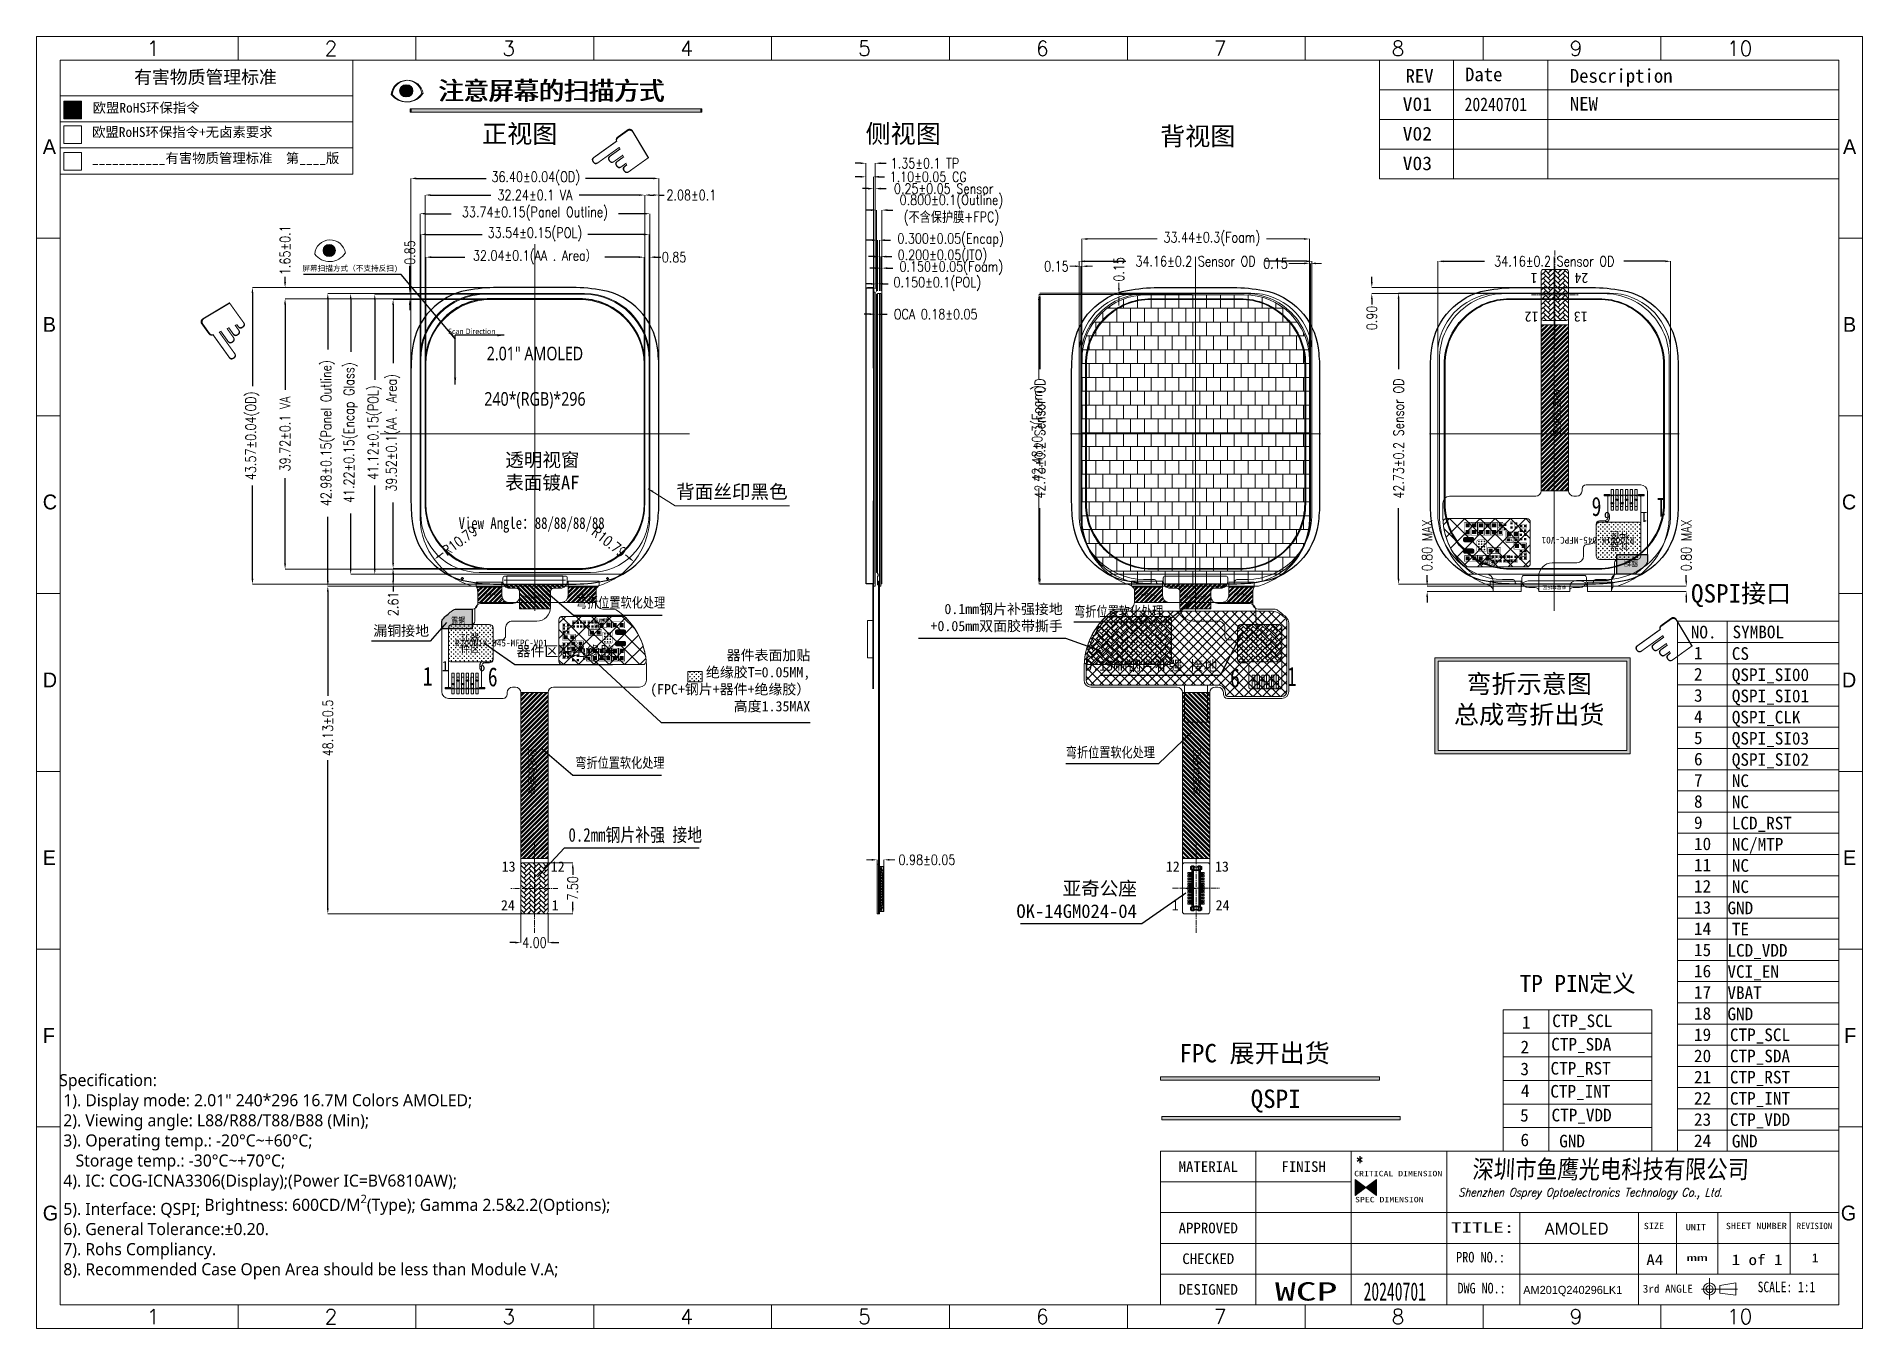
# Model space of a CAD drawing. Header units: millimetres. Extents: x 1167 to 2098, y -78 to 499.
# Drawn here: x 1829.7 to 2097.8, y 175.3 to 365 of the extents above; entities that cross this region are included whole.
import ezdxf
from ezdxf.enums import TextEntityAlignment as Align
from ezdxf.lldxf.tags import DXFTag

# ---------------------------------------------------------------- set-up
doc = ezdxf.new("R2010")
doc.units = ezdxf.units.MM
doc.linetypes.add('CENTER2', pattern=[1.125, 0.75, -0.125, 0.125, -0.125])
doc.layers.get('0').update_dxf_attribs({"lineweight": 5})
doc.layers.get('Defpoints').update_dxf_attribs({"lineweight": 5})
for name, color, linetype, lineweight in [('COF-IC', 2, 'Continuous', 5), ('cover lens', 6, 'Continuous', 25), ('DIM', 3, 'Continuous', 5), ('Encap', 210, 'Continuous', 5), ('FPC', 50, 'Continuous', 5), ('ITO', 2, 'Continuous', 5), ('MFPC', 50, 'Continuous', 5), ('POL', 202, 'Continuous', 5), ('Sensor', 5, 'Continuous', 5), ('TAPE', 90, 'Continuous', 5), ('TAPE-Form', 32, 'Continuous', 5), ('图框', 7, 'Continuous', 5), ('图框 @ 1', 7, 'Continuous', 5)]:
    doc.layers.add(name, color=color, linetype=linetype, lineweight=lineweight)
for name, color, linetype in [('LENS', 210, 'Continuous'), ('SENSOR OD', 4, 'Continuous'), ('TOPLAYER', 1, 'Continuous'), ('TOPOVERLAY', 2, 'Continuous'), ('TOPPASTE', 8, 'Continuous'), ('TOPSOLDER', 216, 'Continuous')]:
    doc.layers.add(name, color=color, linetype=linetype)
doc.styles.add('C-E02$0$HZ', font='')
doc.styles.add('RD', font='ROMAND.shx', dxfattribs={"width": 0.8})
doc.styles.add('REX', font='')
doc.styles.get("Standard").update_dxf_attribs({"font": 'txt', "bigfont": 'gbcbig.shx'})
doc.styles.add('STYLE1', font='', dxfattribs={"width": 0.9})
doc.styles.add('TEXTSTYLE_0', font='txt', dxfattribs={"width": 0.8})
doc.styles.add('W0$254', font='simplex', dxfattribs={"width": 0.75})
doc.styles.add('ZI2.5', font='', dxfattribs={"height": 2.5})
doc.styles.add('宋', font='', dxfattribs={"height": 2})
doc.styles.add('宋体', font='')
doc.styles.add('样式 3', font='italict.shx', dxfattribs={"width": 0.85, "oblique": 3})
doc.styles.add('汉字', font='')
doc.styles.add('黑体', font='simhei.ttf')
doc.styles.get('C-E02$0$HZ').set_extended_font_data('SimSun')
doc.styles.get('REX').set_extended_font_data('STXihei')
doc.styles.get('STYLE1').set_extended_font_data('SimSun')
doc.styles.get('ZI2.5').set_extended_font_data('SimSun')
doc.styles.get('宋').set_extended_font_data('SimSun')
doc.styles.get('宋体').set_extended_font_data('SimSun')
doc.styles.get('汉字').set_extended_font_data('SimSun')
tags = doc.linetypes.add('CENTER', pattern=[0.6, 0.375, -0.075, 0.075, -0.075]).pattern_tags.tags
tags[10:11] = [DXFTag(74, 4), DXFTag(75, 0), DXFTag(340, '0'), DXFTag(46, 1.0), DXFTag(50, 0.0), DXFTag(44, 0.0), DXFTag(45, 0.0)]
tags[8:9] = [DXFTag(74, 4), DXFTag(75, 0), DXFTag(340, '0'), DXFTag(46, 1.0), DXFTag(50, 0.0), DXFTag(44, 0.0), DXFTag(45, 0.0)]
tags[6:7] = [DXFTag(74, 4), DXFTag(75, 0), DXFTag(340, '0'), DXFTag(46, 1.0), DXFTag(50, 0.0), DXFTag(44, 0.0), DXFTag(45, 0.0)]
tags[4:5] = [DXFTag(74, 4), DXFTag(75, 0), DXFTag(340, '0'), DXFTag(46, 1.0), DXFTag(50, 0.0), DXFTag(44, 0.0), DXFTag(45, 0.0)]
doc.dimstyles.new('DIM', dxfattribs={"dimtxt": 1.5, "dimasz": 0.8, "dimexe": 0, "dimexo": 0.5, "dimgap": 0.11, "dimtad": 0, "dimzin": 1, "dimdsep": 46, "dimtxsty": 'RD', "dimcen": 0, "dimclrd": 256, "dimclre": 256, "dimclrt": 256, "dimadec": 0, "dimazin": 0, "dimtm": 1e-09, "dimtfac": 1, "dimtofl": 0, "dimtmove": 0, "dimatfit": 3, "dimfxl": 1, "dimlwe": -1, "dimarcsym": 0})
pattern_1 = [(45, (531.9697, 0), (7e-17, 0.71842049), [1.524, -0.508]), (135, (532.32893, 0.3592), (7e-17, 0.71842049), [1.524, -0.508])]

msp = doc.modelspace()

# ---------------------------------------------------------------- texts
at = {"color": 7, "lineweight": 5, "true_color": 0xffffff, "style": '汉字'}
for p in [(1895.2479, 282.9198), (1908.8168, 282.9198), (1991.8371, 282.9198), (2005.406, 282.9198)]:
    msp.add_text('单层弯折区', height=0.30139, dxfattribs=at).set_placement(p)
at = {"color": 1, "lineweight": 5, "style": 'ZI2.5'}
for s, p in [('1', (2047.8117, 219.2974)), ('2', (2047.6056, 215.6919)), ('3', (2047.5897, 212.4582)), ('4', (2047.6636, 209.2719)), ('5', (2047.5421, 205.6501)), ('6', (2047.6028, 202.0354))]:
    msp.add_text(s, height=1.8533, dxfattribs=at).set_placement(p)
at = {"color": 152, "ltscale": 0.2, "true_color": 0x2776bb, "insert": (1902.8934, 314.912), "char_height": 2, "width": 22.558469, "attachment_point": 5, "style": 'RD'}
msp.add_mtext('{\\fMicrosoft YaHei|b0|i0|c134|p34;\\C1;2.01" AMOLED\\P\\P240*(RGB)*296}', dxfattribs=at)
at = {"color": 7, "lineweight": 5, "char_height": 2.8, "width": 1.4, "rotation": 180, "style": 'W0$254'}
for s, insert, attachment_point in [('{\\fSimSun|b0|i0|c134|p2;\\C1;6}', (2058.0458, 297.375), 9), ('{\\fSimSun|b0|i0|c134|p2;\\C1;1}', (2067.6, 294.4387), 3)]:
    msp.add_mtext(s, dxfattribs=dict(at, insert=insert, attachment_point=attachment_point))
at = {"color": 1, "lineweight": 5, "insert": (1891.6873, 294.4264), "char_height": 1.7125007, "width": 23.900173, "attachment_point": 1, "style": 'RD'}
msp.add_mtext('{\\fSimSun|b0|i0|c0|p2;View Angle\\fSimSun|b0|i0|c134|p2;：\\fSimSun|b0|i0|c0|p2;8\\fSimSun|b0|i0|c134|p2;8\\fSimSun|b0|i0|c0|p2;/8\\fSimSun|b0|i0|c134|p2;8\\fSimSun|b0|i0|c0|p2;/8\\fSimSun|b0|i0|c134|p2;8\\fSimSun|b0|i0|c0|p2;/8\\fSimSun|b0|i0|c134|p2;8}', dxfattribs=at)
at = {"layer": 'DIM', "color": 2, "lineweight": 5, "style": '汉字'}
msp.add_text('屏幕扫描方式（不支持反扫)', height=0.8, dxfattribs=at).set_placement((1868.7486, 330.594))
at = {"layer": 'DIM', "color": 2, "lineweight": 5, "char_height": 2.700215, "width": 38.011804, "attachment_point": 1}
for insert in [(1886.8354, 358.4282), (1886.9931, 358.4282)]:
    msp.add_mtext('{\\fSimSun|b0|i0|c134|p2; 注意屏幕的扫描方式}', dxfattribs=dict(at, insert=insert))
at = {"layer": 'DIM', "color": 1, "char_height": 1.5, "width": 16.150407, "attachment_point": 3, "rotation": 180, "line_spacing_factor": 0.9, "style": '宋体'}
for s, insert in [('\\A1;1', (2049.0772, 328.8082)), ('\\A1;24', (2055.5118, 328.8082)), ('\\A1;12', (2048.2013, 323.1203)), ('\\A1;13', (2055.4107, 323.1203)), ('\\A1;6', (2059.8453, 293.675)), ('\\A1;1', (2065.2508, 293.675))]:
    msp.add_mtext(s, dxfattribs=dict(at, insert=insert))
at = {"layer": 'DIM', "lineweight": 5, "char_height": 2}
for s, insert, width, attachment_point in [('{\\fSimSun|b0|i0|c134|p2;透明视窗\\P表面镀AF}', (1898.5317, 303.8466), 17.066172, 1), ('{\\fSimSun|b0|i0|c134|p2;背面丝印黑色}', (1931.8181, 298.0707, -24.5534), 33.761893, 5)]:
    msp.add_mtext(s, dxfattribs=dict(at, insert=insert, width=width, attachment_point=attachment_point))
at = {"layer": 'DIM', "lineweight": 5, "insert": (2062.0843, 291.0357, -24.5534), "char_height": 1, "width": 33.761893, "attachment_point": 5, "rotation": 180}
msp.add_mtext('{\\fSimSun|b0|i0|c134|p2;IC器\\P件区}', dxfattribs=at)
at = {"layer": 'DIM', "color": 3, "attachment_point": 3, "style": '宋体'}
for s, insert, char_height, width in [('{\\W0.8;\\C256;弯折位置软化处理}', (1922.0114, 282.6449), 1.5, 24.670352), ('0.1mm钢片补强接地\\P+0.05mm双面胶带撕手', (1980.3953, 281.6958), 1.5, 24.670352), ('{\\W0.8;\\C256;弯折位置软化处理}', (1995.16, 281.3448), 1.5, 24.670352), ('漏铜接地', (1887.3535, 278.5113), 1.5, 17.34726), ('器件区贴绝缘胶', (1914.5257, 275.5141), 1.5, 23.823613), ('器件表面加贴\\P绝缘胶T=0.05MM,\\P(FPC+钢片+器件+绝缘胶）\\P高度1.35MAX', (1943.3206, 274.9071), 1.5, 24.670352), ('0.15MM钢片补强 接地', (2003.1252, 273.3725), 1.5, 23.823613), ('{\\W0.8;\\C256;弯折位置软化处理}', (1993.932, 260.6382), 1.5, 24.670352), ('{\\W0.8;\\C256;弯折位置软化处理}', (1921.9189, 259.1093), 1.5, 24.670352), ('亚奇公座OK-14GM024-04', (1991.276, 240.8945), 2, 17.34726)]:
    msp.add_mtext(s, dxfattribs=dict(at, insert=insert, char_height=char_height, width=width))
at = {"layer": 'DIM', "color": 1, "char_height": 1.5, "width": 16.150407, "line_spacing_factor": 0.9, "style": '宋体'}
for s, insert, attachment_point in [('\\A1;1', (1890.2108, 273.3079), 3), ('\\A1;6', (1895.6162, 273.3079), 3), ('\\A1;13', (1900.0508, 243.8626), 3), ('\\A1;12', (1907.2603, 243.8626), 3), ('\\A1;12', (1995.532, 243.8626), 1), ('\\A1;13', (2002.7415, 243.8626), 1), ('\\A1;24', (1899.9497, 238.1747), 3), ('\\A1;1', (1906.3844, 238.1747), 3), ('\\A1;1', (1996.4079, 238.1747), 1), ('\\A1;24', (2002.8425, 238.1747), 1)]:
    msp.add_mtext(s, dxfattribs=dict(at, insert=insert, attachment_point=attachment_point))
at = {"layer": 'DIM', "lineweight": 5, "insert": (1927.4413, 248.7646), "char_height": 2, "width": 23.336738, "attachment_point": 3, "style": 'RD'}
msp.add_mtext('{\\fSimSun|b0|i0|c134|p2;0.2mm钢片补强 接地}', dxfattribs=at)
at = {"layer": 'Encap', "color": 1, "lineweight": 5, "insert": (1897.1173, 321.3155), "char_height": 0.8, "width": 6.038253, "attachment_point": 9, "style": 'RD'}
msp.add_mtext('{\\fMicrosoft YaHei|b0|i0|c134|p34;Scan Direction}', dxfattribs=at)
at = {"layer": 'MFPC', "linetype": 'Continuous', "lineweight": 25, "style": 'STYLE1', "width": 0.9}
msp.add_text('露铜', height=0.84, rotation=180, dxfattribs=at).set_placement((2064.8779, 288.121))
at = {"layer": 'MFPC', "color": 7, "lineweight": 5, "true_color": 0xffffff, "style": '汉字'}
msp.add_text('单层弯折区', height=0.5, rotation=180, dxfattribs=at).set_placement((2054.348, 284.3907, 0))
at = {"layer": 'MFPC', "linetype": 'Continuous', "lineweight": 25, "style": 'STYLE1', "width": 0.9}
msp.add_text('露铜', height=0.84, dxfattribs=at).set_placement((1890.5836, 278.8618))
at = {"layer": 'MFPC', "color": 1, "insert": (2041.8542, 287.4783), "char_height": 0.5, "width": 3.628975, "attachment_point": 3, "rotation": 180, "style": '宋体'}
msp.add_mtext('器件限\\P高1.2', dxfattribs=at)
at = {"layer": 'MFPC', "color": 1, "insert": (1913.6073, 279.5046), "char_height": 0.5, "width": 3.628975, "attachment_point": 3, "style": '宋体'}
msp.add_mtext('器件限\\P高1.2', dxfattribs=at)
at = {"layer": '图框', "linetype": 'Continuous', "lineweight": 5}
for s, height, style, width, p, p2 in [('V01', 2.00256, '汉字', 1.003536, (2030.3048, 354.1154), (2034.616, 354.1154)), ('20240701', 2.00256, '汉字', 0.80001, (2039.3961, 354.0749), (2048.561, 354.0749)), ('MATERIAL', 1.55589, 'TEXTSTYLE_0', 0.763636, (1997.402, 198.2601), (2006.115, 198.2601)), ('FINISH', 1.55589, 'TEXTSTYLE_0', 0.84, (2012.4941, 198.2601), (2019.0288, 198.2601)), ('CRITICAL DIMENSION', 0.798172, 'TEXTSTYLE_0', 0.991837, (2023.1831, 197.6117), (2036.1135, 197.6117)), ('SPEC DIMENSION', 0.798172, 'TEXTSTYLE_0', 0.969231, (2023.3121, 193.7857), (2033.369, 193.7857)), ('APPROVED', 1.55589, 'TEXTSTYLE_0', 0.7, (1997.402, 189.2359), (2006.115, 189.2359)), ('TITLE:', 1.55589, 'TEXTSTYLE_0', 1.281601, (2037.3946, 189.3064), (2046.7001, 189.3064)), ('SIZE', 0.93353, 'TEXTSTYLE_0', 0.96, (2065.6975, 189.8438), (2068.6848, 189.8438)), ('UNIT', 0.93353, 'TEXTSTYLE_0', 0.96, (2071.8577, 189.6893), (2074.845, 189.6893)), ('SHEET NUMBER', 0.933535, 'TEXTSTYLE_0', 0.822857, (2077.7525, 189.8438), (2086.7145, 189.8438)), ('REVISION', 0.93353, 'TEXTSTYLE_0', 0.763636, (2088.1543, 189.8438), (2093.3821, 189.8438)), ('CHECKED', 1.55589, 'TEXTSTYLE_0', 0.735, (1997.9465, 184.7238), (2005.5704, 184.7238)), ('PRO NO.:', 1.55589, 'TEXTSTYLE_0', 0.728598, (2038.1457, 184.9475), (2045.3253, 184.9475)), ('A4', 1.55589, 'TEXTSTYLE_0', 0.96, (2066.0773, 184.5654), (2068.5667, 184.5654)), ('mm', 0.93353, 'TEXTSTYLE_0', 2, (2071.9613, 185.1832), (2075.0731, 185.1832)), ('1', 1.5559, 'TEXTSTYLE_0', 2.4, (2078.5948, 184.5654), (2079.8395, 184.5654)), (' of ', 1.55589, 'TEXTSTYLE_0', 0.8, (2079.8395, 184.5654), (2084.8183, 184.5654)), ('1', 1.5559, 'TEXTSTYLE_0', 2.4, (2084.8183, 184.5654), (2086.063, 184.5654)), ('DESIGNED', 1.55589, 'TEXTSTYLE_0', 0.763636, (1997.402, 180.2117), (2006.115, 180.2117)), ('WCP', 2.688, '宋', 1.589353, (2011.554, 179.3514), (2020.7189, 179.3514)), ('20240701', 2.688, '宋', 0.596007, (2024.5547, 179.3514), (2033.7196, 179.3514)), ('DWG NO.:', 1.55589, 'TEXTSTYLE_0', 0.6793, (2038.367, 180.4044), (2045.4131, 180.4044)), ('   3rd ANGLE', 1.166918, 'TEXTSTYLE_0', 0.72, (2063.109, 180.5107), (2072.9111, 180.5107))]:
    msp.add_text(s, height=height, dxfattribs=dict(at, style=style, width=width)).set_placement(p, p2, align=Align.FIT)
at = {"layer": '图框', "color": 1, "linetype": 'Continuous', "lineweight": 5, "style": '汉字', "width": 1.003536}
for s, p, p2 in [('V02', (2030.3048, 349.7625), (2034.616, 349.7625)), ('V03', (2030.3048, 345.4095), (2034.616, 345.4095))]:
    msp.add_text(s, height=2.00256, dxfattribs=at).set_placement(p, p2, align=Align.FIT)
at = {"layer": '图框', "color": 3, "linetype": 'ByBlock', "style": 'ZI2.5'}
for s, p in [('NO.', (2072.6045, 276.6226)), ('SYMBOL', (2078.7346, 276.6463))]:
    msp.add_text(s, height=1.85328, dxfattribs=at).set_placement(p)
at = {"layer": '图框', "color": 3, "lineweight": 5, "style": 'ZI2.5'}
for s, height, p in [('1', 1.8533, (2073.0777, 273.5506)), ('CS', 1.85328, (2078.631, 273.4714)), ('2', 1.8533, (2073.0777, 270.436)), ('QSPI_SI00', 1.85328, (2078.631, 270.3589)), ('3', 1.8533, (2073.0777, 267.3215)), ('QSPI_SI01', 1.85328, (2078.631, 267.2454)), ('4', 1.8533, (2073.0777, 264.2069)), ('QSPI_CLK', 1.85328, (2078.631, 264.1247)), ('5', 1.8533, (2073.0777, 261.0924)), ('QSPI_SI03', 1.85328, (2078.631, 261.0184)), ('6', 1.8533, (2073.0777, 257.9779)), ('QSPI_SI02', 1.85328, (2078.631, 257.9049)), ('7', 1.8533, (2073.0777, 254.8633)), ('NC', 1.85328, (2078.631, 254.7914)), ('8', 1.8533, (2073.0777, 251.7488)), ('NC', 1.85328, (2078.631, 251.6779)), ('9', 1.8533, (2073.0777, 248.6342)), ('LCD_RST', 1.85328, (2078.631, 248.5644)), ('10', 1.85328, (2073.0777, 245.5197)), ('NC/MTP', 1.85328, (2078.631, 245.4509)), ('11', 1.85328, (2073.0777, 242.4052)), ('NC', 1.85328, (2078.631, 242.3374)), ('12', 1.85328, (2073.0777, 239.2906)), ('NC', 1.85328, (2078.631, 239.2238)), ('13', 1.85328, (2073.0777, 236.1761)), ('GND', 1.85328, (2077.9867, 236.1052)), ('14', 1.85328, (2073.0777, 233.0615)), ('TE', 1.85328, (2078.631, 232.9927)), ('15', 1.85328, (2073.0777, 229.947)), ('LCD_VDD', 1.85328, (2077.9867, 229.8782)), ('16', 1.85328, (2073.0777, 226.8325)), ('VCI_EN', 1.85328, (2077.9867, 226.7647)), ('17', 1.85328, (2073.0777, 223.7179)), ('VBAT', 1.85328, (2077.9867, 223.6511)), ('18', 1.85328, (2073.0777, 220.6034)), ('GND', 1.85328, (2077.9867, 220.5376)), ('19', 1.85328, (2073.0777, 217.4888)), ('20', 1.85328, (2073.0777, 214.3743)), ('21', 1.85328, (2073.0777, 211.2598)), ('22', 1.85328, (2073.0777, 208.1452)), ('23', 1.85328, (2073.0777, 205.0307)), ('24', 1.85328, (2073.0777, 201.9161))]:
    msp.add_text(s, height=height, dxfattribs=at).set_placement(p)
at = {"layer": '图框', "color": 1, "lineweight": 5, "style": 'ZI2.5'}
for s, p in [('CTP_SCL', (2052.2624, 219.5219)), ('CTP_SDA ', (2052.121, 216.0788)), ('CTP_SCL', (2078.3574, 217.4685)), ('CTP_SDA ', (2078.3574, 214.355)), ('CTP_RST', (2052.0151, 212.5474)), ('CTP_RST', (2078.3574, 211.2415)), ('CTP_INT', (2051.9857, 209.169)), ('CTP_INT', (2078.3574, 208.128)), ('CTP_VDD', (2052.1624, 205.6729)), ('CTP_VDD', (2078.3574, 205.0145)), ('GND', (2053.2901, 201.8582)), ('GND', (2078.631, 201.8473))]:
    msp.add_text(s, height=1.85328, dxfattribs=at).set_placement(p)
at = {"layer": '图框', "color": 7, "linetype": 'ByBlock', "lineweight": 5, "ltscale": 0.55}
for s, insert, char_height, width, attachment_point in [('1', (1845.8935, 364.3839), 2.1765, 3.704892, 1), ('2', (1872.0074, 364.3839), 2.1765, 3.704892, 1), ('3', (1898.1213, 364.3839), 2.1765, 3.704892, 1), ('4', (1924.2352, 364.3839), 2.1765, 3.704892, 1), ('5', (1950.3492, 364.3839), 2.1765, 3.704892, 1), ('6', (1976.4631, 364.3839), 2.1765, 3.704892, 1), ('7', (2002.577, 364.3839), 2.1765, 3.704892, 1), ('8', (2028.6909, 364.3839), 2.1765, 3.704892, 1), ('9', (2054.8048, 364.3839), 2.1765, 3.704892, 1), ('10', (2081.6353, 364.3839), 2.17648, 3.704892, 3), ('{\\fSimSun|b0|i0|c134|p2;REV}', (2030.726, 360.2579), 2.01526, 3.704892, 1), ('{\\fSimSun|b0|i0|c134|p2;Date}', (2039.4634, 360.4854), 2.01526, 3.704892, 1), ('{\\fSimSun|b0|i0|c134|p2;Description}', (2054.8465, 360.2695), 2.01526, 16.748539, 1), ('{\\f\uffd0ￂﾼﾚￃ\ufff7\ufff3w|b0|i0|c136|p54;A}', (1830.6308, 347.7741), 2.17648, 3.704892, 7), ('{\\f\uffd0ￂﾼﾚￃ\ufff7\ufff3w|b0|i0|c136|p54;A}', (2096.8979, 347.7741), 2.17648, 3.704892, 9), ('{\\f\uffd0ￂﾼﾚￃ\ufff7\ufff3w|b0|i0|c134|p54;B}', (1830.6308, 321.6602), 2.17648, 3.704892, 7), ('{\\f\uffd0ￂﾼﾚￃ\ufff7\ufff3w|b0|i0|c134|p54;B}', (2096.8979, 321.6602), 2.17648, 3.704892, 9), ('{\\f\uffd0ￂﾼﾚￃ\ufff7\ufff3w|b0|i0|c134|p54;C}', (1830.6308, 295.5463), 2.17648, 3.704892, 7), ('{\\f\uffd0ￂﾼﾚￃ\ufff7\ufff3w|b0|i0|c134|p54;C}', (2096.8979, 295.5463), 2.17648, 3.704892, 9), ('{\\f\uffd0ￂﾼﾚￃ\ufff7\ufff3w|b0|i0|c134|p54;D}', (1830.6308, 269.4324), 2.17648, 3.704892, 7), ('{\\f\uffd0ￂﾼﾚￃ\ufff7\ufff3w|b0|i0|c134|p54;D}', (2096.8979, 269.4324), 2.17648, 3.704892, 9), ('{\\f\uffd0ￂﾼﾚￃ\ufff7\ufff3w|b0|i0|c134|p54;E}', (1830.6308, 243.3184), 2.17648, 3.704892, 7), ('{\\f\uffd0ￂﾼﾚￃ\ufff7\ufff3w|b0|i0|c134|p54;E}', (2096.8979, 243.3184), 2.17648, 3.704892, 9), ('{\\f\uffd0ￂﾼﾚￃ\ufff7\ufff3w|b0|i0|c134|p54;F}', (1830.6308, 217.2045), 2.17648, 3.704892, 7), ('{\\f\uffd0ￂﾼﾚￃ\ufff7\ufff3w|b0|i0|c134|p54;F}', (2096.8979, 217.2045), 2.17648, 3.704892, 9), ('{\\f\uffd0ￂﾼﾚￃ\ufff7\ufff3w|b0|i0|c134|p54;G}', (1830.6308, 191.0906), 2.17648, 3.704892, 7), ('{\\f\uffd0ￂﾼﾚￃ\ufff7\ufff3w|b0|i0|c134|p54;G}', (2096.8979, 191.0906), 2.17648, 3.704892, 9), ('1', (1845.8935, 175.9071), 2.1765, 3.704892, 7), ('2', (1872.0074, 175.9071), 2.1765, 3.704892, 7), ('3', (1898.1213, 175.9071), 2.1765, 3.704892, 7), ('4', (1924.2352, 175.9071), 2.1765, 3.704892, 7), ('5', (1950.3492, 175.9071), 2.1765, 3.704892, 7), ('6', (1976.4631, 175.9071), 2.1765, 3.704892, 7), ('7', (2002.577, 175.9071), 2.1765, 3.704892, 7), ('8', (2028.6909, 175.9071), 2.1765, 3.704892, 7), ('9', (2054.8048, 175.9071), 2.1765, 3.704892, 7), ('10', (2081.6353, 175.9071), 2.17648, 3.704892, 9)]:
    msp.add_mtext(s, dxfattribs=dict(at, insert=insert, char_height=char_height, width=width, attachment_point=attachment_point))
at = {"layer": '图框', "color": 1, "lineweight": 5, "attachment_point": 1}
for s, insert, char_height, width in [('{\\fSimSun|b1|i0|c134|p2;有害物质管理标准}', (1844.0414, 360.0397), 1.92, 23.150371), ('{\\fSimSun|b0|i0|c134|p2;欧盟RoHS环保指令}', (1837.9509, 355.2906), 1.44, 16.536279), ('{\\fSimSun|b0|i0|c134|p2;欧盟RoHS环保指令+无卤素要求}', (1837.8707, 351.7272), 1.44, 28.485971), ('{\\fSimSun|b0|i0|c134|p2;正视图}', (1895.1359, 352.1107), 2.700215, 25.137581), ('{\\fSimSun|b0|i0|c134|p2;侧视图}', (1951.442, 352.1107), 2.700215, 25.137581), ('{\\fSimSun|b0|i0|c134|p2;背视图}', (1994.6893, 351.7522), 2.700215, 25.137581), ('{\\fSimSun|b0|i0|c134|p2;___________有害物质管理标准  第____版}', (1837.8707, 347.8952), 1.44, 38.128032), ('{\\fSimSun|b0|i0|c134|p54;QSPI接口}', (2072.6416, 284.5914), 2.700215, 27.185504), ('{\\fSimSun|b0|i0|c134|p2; 弯折示意图\\P总成弯折出货}', (2037.8287, 271.2903), 2.700215, 68.680505), ('{\\fSimSun|b0|i0|c134|p2; FPC 展开出货}', (1995.6842, 217.0462), 2.700215, 68.680505), ('{\\fSimSun|b0|i0|c134|p54;QSPI}', (2007.9826, 210.3474), 2.700215, 27.185504)]:
    msp.add_mtext(s, dxfattribs=dict(at, insert=insert, char_height=char_height, width=width))
at = {"layer": '图框', "linetype": 'ByBlock', "lineweight": 5, "ltscale": 0.55, "insert": (2054.8497, 356.1702), "char_height": 2.01526, "width": 3.704892, "attachment_point": 1, "style": '汉字'}
msp.add_mtext('{\\fSimSun|b0|i0|c134|p2;NEW}', dxfattribs=at)
at = {"layer": '图框', "lineweight": 5, "char_height": 1, "width": 13.247396, "style": '黑体'}
for s, insert, attachment_point, rotation in [('\\pt0,7,10;单层弯折区', (2053.4389, 313.3235), 1, 270), ('\\pt0,7,10;R200N1K-045-MFPC-V01', (2064.2958, 290.5389), 1, 180), ('\\pt0,7,10;单层弯折区', (1902.0226, 253.6594), 1, 90), ('\\pt0,7,10;单层弯折区', (2000.7696, 253.6594), 7, 90)]:
    msp.add_mtext(s, dxfattribs=dict(at, insert=insert, attachment_point=attachment_point, rotation=rotation))
at = {"layer": '图框', "lineweight": 5, "attachment_point": 1}
for s, insert, char_height, width, style in [('\\pt0,7,10;R200N1K-045-MFPC-V01', (1891.1657, 276.4439), 1, 13.247396, '黑体'), ('{\\fSTXinwei|b0|i0|c134|p2;\\C6;深圳市鱼鹰光电科技有限公司}', (2040.5028, 199.9952), 2.691, 44.430847, '样式 3'), ('\\pxqj;{\\H0.83333x;Shenzhen Osprey Optoelectronics Technology Co., Ltd.}', (2038.4831, 195.8742), 1.48005, 52.347399, '样式 3'), ('{\\fMicrosoft YaHei|b0|i0|c134|p34;\\C3;AMOLED}', (2051.1575, 190.7948), 1.742598, 8.217496, '汉字'), ('{\\f\uffd1ￕￕ￦ￇ￤\uffbfﾬￊ￩|b0|i0|c134|p2;\\C3;AM201Q240296LK1}', (2048.0076, 181.5114), 1.2, 15.869441, 'REX'), ('SCALE: 1:1', (2082.4228, 182.1346), 1.55589, 21.248052, 'TEXTSTYLE_0')]:
    msp.add_mtext(s, dxfattribs=dict(at, insert=insert, char_height=char_height, width=width, style=style))
at = {"layer": '图框', "color": 3, "lineweight": 5, "insert": (2047.4831, 227.1932), "char_height": 2.5, "width": 23.420317, "attachment_point": 1, "style": 'ZI2.5'}
msp.add_mtext('TP PIN定义', dxfattribs=at)
at = {"layer": '图框', "color": 1, "linetype": 'Continuous', "lineweight": 5, "insert": (2023.3682, 200.5816), "char_height": 1.8162, "width": 2.745676, "attachment_point": 1}
msp.add_mtext('*', dxfattribs=at)
at = {"layer": '图框', "lineweight": 5, "insert": (2090.3553, 186.2667), "char_height": 1.306547, "width": 1.633289, "attachment_point": 1}
msp.add_mtext('{\\f@Arial Unicode MS|b0|i0|c0|p34;1}', dxfattribs=at)
at = {"layer": '图框 @ 1', "lineweight": 5, "insert": (1833.0473, 212.6225), "char_height": 1.7713771, "attachment_point": 1, "style": '汉字'}
msp.add_mtext('{\\fMicrosoft YaHei|b0|i0|c134|p34;\\C0;Specification:\\P 1). Display mode: 2.01" 240*296 16.7M Colors AMOLED;\\P 2). Viewing angle: L88/R88/T88/B88 (Min);\\P 3). Operating temp.: -20%%DC~+60%%DC; \\P    Storage temp.: -30%%DC~+70%%DC;\\P 4). IC: COG-ICNA3306(Display);(Power IC=BV6810AW);\\P 5). Interface: QSPI; \\A1;\\C255;Brightness: \\fMicrosoft YaHei|b0|i0|c0|p34;6\\fMicrosoft YaHei|b0|i0|c134|p34;00CD/M\\H0.7x;\\S2^ ;\\H1.429x;(Type); Gamma 2.5&2.2(Options);\\A0;\\C0;\\P 6). General Tolerance:%%P0.20.\\P 7). Rohs Compliancy.\\P 8). Recommended Case Open Area should be less than Module V.A;}', dxfattribs=at)

# ---------------------------------------------------------------- blocks, each defined once
blk = doc.blocks.new('*D145')
at = {"layer": 'Defpoints', "color": 0, "lineweight": 5}
for p in [(1872.48, 327.27), (1902.89, 327.27), (1902.89, 284.29)]:
    blk.add_point(p, dxfattribs=at)
at = {"layer": 'DIM'}
for p, q in [((1902.39, 327.27), (1872.48, 327.27)), ((1902.39, 284.29), (1872.48, 284.29))]:
    blk.add_line(p, q, dxfattribs=at)
at = {"layer": 'DIM', "lineweight": -2}
for p, q in [((1872.48, 326.47), (1872.48, 319.05)), ((1872.48, 285.09), (1872.48, 294.49))]:
    blk.add_line(p, q, dxfattribs=at)
at = {"layer": 'DIM', "lineweight": 5}
for points in [[(1872.35, 326.47), (1872.62, 326.47), (1872.48, 327.27)], [(1872.35, 285.09), (1872.62, 285.09), (1872.48, 284.29)]]:
    blk.add_solid(points, dxfattribs=at)
at = {"layer": 'DIM', "lineweight": 5, "insert": (1872.48, 306.77), "char_height": 1.5, "attachment_point": 5, "rotation": 90, "style": 'RD'}
blk.add_mtext('42.98±0.15(Panel Outline)', dxfattribs=at)
blk = doc.blocks.new('*D146')
at = {"layer": 'Defpoints', "color": 0, "lineweight": 5}
for p in [(1902.89, 327.27), (1875.84, 286.05), (1890.36, 286.05)]:
    blk.add_point(p, dxfattribs=at)
at = {"layer": 'DIM'}
for p, q in [((1902.39, 327.27), (1875.84, 327.27)), ((1889.86, 286.05), (1875.84, 286.05))]:
    blk.add_line(p, q, dxfattribs=at)
at = {"layer": 'DIM', "lineweight": -2}
for p, q in [((1875.84, 326.47), (1875.84, 318.7)), ((1875.84, 286.85), (1875.84, 294.99))]:
    blk.add_line(p, q, dxfattribs=at)
at = {"layer": 'DIM', "lineweight": 5}
for points in [[(1875.7, 326.47), (1875.97, 326.47), (1875.84, 327.27)], [(1875.7, 286.85), (1875.97, 286.85), (1875.84, 286.05)]]:
    blk.add_solid(points, dxfattribs=at)
at = {"layer": 'DIM', "lineweight": 5, "insert": (1875.84, 306.85), "char_height": 1.5, "attachment_point": 5, "rotation": 90, "style": 'RD'}
blk.add_mtext('41.22±0.15(Encap Glass)', dxfattribs=at)
blk = doc.blocks.new('*D147')
at = {"layer": 'Defpoints', "color": 0, "lineweight": 5}
for p in [(1879.38, 327.17), (1902.89, 327.17), (1902.89, 286.05)]:
    blk.add_point(p, dxfattribs=at)
at = {"layer": 'DIM'}
for p, q in [((1902.39, 327.17), (1879.38, 327.17)), ((1902.39, 286.05), (1879.38, 286.05))]:
    blk.add_line(p, q, dxfattribs=at)
at = {"layer": 'DIM', "lineweight": -2}
for p, q in [((1879.38, 326.37), (1879.38, 314.63)), ((1879.38, 286.85), (1879.38, 299.09))]:
    blk.add_line(p, q, dxfattribs=at)
at = {"layer": 'DIM', "lineweight": 5}
for points in [[(1879.24, 326.37), (1879.51, 326.37), (1879.38, 327.17)], [(1879.24, 286.85), (1879.51, 286.85), (1879.38, 286.05)]]:
    blk.add_solid(points, dxfattribs=at)
at = {"layer": 'DIM', "lineweight": 5, "insert": (1879.38, 306.86), "char_height": 1.5, "attachment_point": 5, "rotation": 90, "style": 'RD'}
blk.add_mtext('41.12±0.15(POL)', dxfattribs=at)
blk = doc.blocks.new('*D148')
at = {"layer": 'Defpoints', "color": 0, "lineweight": 5}
for p in [(1918.91, 332.62), (1886.87, 306.66), (1918.91, 306.66)]:
    blk.add_point(p, dxfattribs=at)
at = {"layer": 'DIM'}
for p, q in [((1886.87, 307.16), (1886.87, 332.62)), ((1918.91, 307.16), (1918.91, 332.62))]:
    blk.add_line(p, q, dxfattribs=at)
at = {"layer": 'DIM', "lineweight": -2}
for p, q in [((1887.67, 332.62), (1892.61, 332.62)), ((1918.11, 332.62), (1913.18, 332.62))]:
    blk.add_line(p, q, dxfattribs=at)
at = {"layer": 'DIM', "lineweight": 5}
for points in [[(1887.67, 332.76), (1887.67, 332.49), (1886.87, 332.62)], [(1918.11, 332.76), (1918.11, 332.49), (1918.91, 332.62)]]:
    blk.add_solid(points, dxfattribs=at)
at = {"layer": 'DIM', "lineweight": 5, "insert": (1902.89, 332.62), "char_height": 1.5, "attachment_point": 5, "style": 'RD'}
blk.add_mtext('32.04±0.1(AA . Area）', dxfattribs=at)
blk = doc.blocks.new('*D149')
at = {"layer": 'Defpoints', "color": 0, "lineweight": 5}
for p in [(1919.66, 335.97), (1886.12, 306.66), (1919.66, 306.66)]:
    blk.add_point(p, dxfattribs=at)
at = {"layer": 'DIM'}
for p, q in [((1886.12, 307.16), (1886.12, 335.97)), ((1919.66, 307.16), (1919.66, 335.97))]:
    blk.add_line(p, q, dxfattribs=at)
at = {"layer": 'DIM', "lineweight": -2}
for p, q in [((1886.92, 335.97), (1895.13, 335.97)), ((1918.86, 335.97), (1910.66, 335.97))]:
    blk.add_line(p, q, dxfattribs=at)
at = {"layer": 'DIM', "lineweight": 5}
for points in [[(1886.92, 336.1), (1886.92, 335.83), (1886.12, 335.97)], [(1918.86, 336.1), (1918.86, 335.83), (1919.66, 335.97)]]:
    blk.add_solid(points, dxfattribs=at)
at = {"layer": 'DIM', "lineweight": 5, "insert": (1902.9, 335.97), "char_height": 1.5, "attachment_point": 5, "style": 'RD'}
blk.add_mtext('33.54±0.15(POL)', dxfattribs=at)
blk = doc.blocks.new('*D150')
at = {"layer": 'Defpoints', "color": 0, "lineweight": 5}
for p in [(1919.76, 339.01), (1886.02, 306.66), (1919.76, 306.66)]:
    blk.add_point(p, dxfattribs=at)
at = {"layer": 'DIM'}
for p, q in [((1886.02, 307.16), (1886.02, 339.01)), ((1919.76, 307.16), (1919.76, 339.01))]:
    blk.add_line(p, q, dxfattribs=at)
at = {"layer": 'DIM', "lineweight": -2}
for p, q in [((1886.82, 339.01), (1890.61, 339.01)), ((1918.96, 339.01), (1915.18, 339.01))]:
    blk.add_line(p, q, dxfattribs=at)
at = {"layer": 'DIM', "lineweight": 5}
for points in [[(1886.82, 339.15), (1886.82, 338.88), (1886.02, 339.01)], [(1918.96, 339.15), (1918.96, 338.88), (1919.76, 339.01)]]:
    blk.add_solid(points, dxfattribs=at)
at = {"layer": 'DIM', "lineweight": 5, "insert": (1902.9, 339.01), "char_height": 1.5, "attachment_point": 5, "style": 'RD'}
blk.add_mtext('33.74±0.15(Panel Outline)', dxfattribs=at)
blk = doc.blocks.new('*D151')
at = {"layer": 'Defpoints', "color": 0, "lineweight": 5}
for p in [(1884.53, 327.27), (1902.89, 327.27), (1902.89, 326.42)]:
    blk.add_point(p, dxfattribs=at)
at = {"layer": 'DIM', "lineweight": -2}
for p, q in [((1884.53, 328.07), (1884.53, 331.33)), ((1884.53, 325.62), (1884.53, 324.82))]:
    blk.add_line(p, q, dxfattribs=at)
at = {"layer": 'DIM'}
for p, q in [((1902.39, 327.27), (1884.53, 327.27)), ((1902.39, 326.42), (1884.53, 326.42))]:
    blk.add_line(p, q, dxfattribs=at)
at = {"layer": 'DIM', "lineweight": 5}
for points in [[(1884.39, 328.07), (1884.66, 328.07), (1884.53, 327.27)], [(1884.39, 325.62), (1884.66, 325.62), (1884.53, 326.42)]]:
    blk.add_solid(points, dxfattribs=at)
at = {"layer": 'DIM', "lineweight": 5, "insert": (1884.53, 333.3), "char_height": 1.5, "attachment_point": 5, "rotation": 90, "style": 'RD'}
blk.add_mtext('0.85', dxfattribs=at)
blk = doc.blocks.new('*D152')
at = {"layer": 'Defpoints', "color": 0, "lineweight": 5}
for p in [(1919.76, 332.62), (1918.91, 306.66), (1919.76, 306.66)]:
    blk.add_point(p, dxfattribs=at)
at = {"layer": 'DIM', "lineweight": -2}
for p, q in [((1918.11, 332.62), (1917.31, 332.62)), ((1920.56, 332.62), (1921.36, 332.62))]:
    blk.add_line(p, q, dxfattribs=at)
at = {"layer": 'DIM'}
for p, q in [((1918.91, 307.16), (1918.91, 332.62)), ((1919.76, 307.16), (1919.76, 332.62))]:
    blk.add_line(p, q, dxfattribs=at)
at = {"layer": 'DIM', "lineweight": 5}
for points in [[(1918.11, 332.76), (1918.11, 332.49), (1918.91, 332.62)], [(1920.56, 332.76), (1920.56, 332.49), (1919.76, 332.62)]]:
    blk.add_solid(points, dxfattribs=at)
at = {"layer": 'DIM', "lineweight": 5, "insert": (1923.33, 332.62), "char_height": 1.5, "attachment_point": 5, "style": 'RD'}
blk.add_mtext('0.85', dxfattribs=at)
blk = doc.blocks.new('*D153')
at = {"layer": 'Defpoints', "color": 0, "lineweight": 5}
for p in [(1902.89, 286.9), (1882.07, 284.29), (1902.89, 284.29)]:
    blk.add_point(p, dxfattribs=at)
at = {"layer": 'DIM'}
for p, q in [((1902.39, 286.9), (1882.07, 286.9)), ((1902.39, 284.29), (1882.07, 284.29))]:
    blk.add_line(p, q, dxfattribs=at)
at = {"layer": 'DIM', "lineweight": -2}
for p, q in [((1882.07, 286.1), (1882.07, 285.09)), ((1882.07, 284.29), (1882.07, 283.49))]:
    blk.add_line(p, q, dxfattribs=at)
at = {"layer": 'DIM', "lineweight": 5}
for points in [[(1881.94, 286.1), (1882.2, 286.1), (1882.07, 286.9)], [(1881.94, 285.09), (1882.2, 285.09), (1882.07, 284.29)]]:
    blk.add_solid(points, dxfattribs=at)
at = {"layer": 'DIM', "lineweight": 5, "insert": (1882.07, 281.7), "char_height": 1.5, "attachment_point": 5, "rotation": 90, "style": 'RD'}
blk.add_mtext('2.61', dxfattribs=at)
blk = doc.blocks.new('*D154')
at = {"layer": 'Defpoints', "color": 0, "lineweight": 5}
for p in [(1872.48, 284.29), (1902.89, 284.29), (1901.78, 236.16)]:
    blk.add_point(p, dxfattribs=at)
at = {"layer": 'DIM'}
for p, q in [((1902.39, 284.29), (1872.48, 284.29)), ((1901.28, 236.16), (1872.48, 236.16))]:
    blk.add_line(p, q, dxfattribs=at)
at = {"layer": 'DIM', "lineweight": -2}
for p, q in [((1872.48, 283.49), (1872.48, 268.17)), ((1872.48, 236.96), (1872.48, 258.75))]:
    blk.add_line(p, q, dxfattribs=at)
at = {"layer": 'DIM', "lineweight": 5}
for points in [[(1872.35, 283.49), (1872.62, 283.49), (1872.48, 284.29)], [(1872.35, 236.96), (1872.62, 236.96), (1872.48, 236.16)]]:
    blk.add_solid(points, dxfattribs=at)
at = {"layer": 'DIM', "lineweight": 5, "insert": (1872.48, 263.46), "char_height": 1.5, "attachment_point": 5, "rotation": 90, "style": 'RD'}
blk.add_mtext('48.13±0.5', dxfattribs=at)
blk = doc.blocks.new('*D155')
at = {"layer": 'Defpoints', "color": 0, "lineweight": 5}
for p in [(1902.89, 326.42), (1882.07, 286.9), (1902.89, 286.9)]:
    blk.add_point(p, dxfattribs=at)
at = {"layer": 'DIM'}
for p, q in [((1902.39, 326.42), (1882.07, 326.42)), ((1902.39, 286.9), (1882.07, 286.9))]:
    blk.add_line(p, q, dxfattribs=at)
at = {"layer": 'DIM', "lineweight": -2}
for p, q in [((1882.07, 325.62), (1882.07, 317.04)), ((1882.07, 287.7), (1882.07, 296.6))]:
    blk.add_line(p, q, dxfattribs=at)
at = {"layer": 'DIM', "lineweight": 5}
for points in [[(1881.94, 325.62), (1882.2, 325.62), (1882.07, 326.42)], [(1881.94, 287.7), (1882.2, 287.7), (1882.07, 286.9)]]:
    blk.add_solid(points, dxfattribs=at)
at = {"layer": 'DIM', "lineweight": 5, "insert": (1882.07, 306.82), "char_height": 1.5, "attachment_point": 5, "rotation": 90, "style": 'RD'}
blk.add_mtext('39.52±0.1(AA . Area)', dxfattribs=at)
blk = doc.blocks.new('*D156')
at = {"layer": 'Defpoints', "color": 0, "lineweight": 5}
for p in [(2016.62, 335.3), (1983.18, 306.66), (2016.62, 306.66)]:
    blk.add_point(p, dxfattribs=at)
at = {"layer": 'DIM', "lineweight": 5}
for p, q in [((1983.18, 307.16), (1983.18, 335.3)), ((1983.98, 335.3), (1994.27, 335.3)), ((2015.82, 335.3), (2010.32, 335.3)), ((2016.62, 307.16), (2016.62, 335.3))]:
    blk.add_line(p, q, dxfattribs=at)
for points in [[(1983.98, 335.43), (1983.98, 335.16), (1983.18, 335.3)], [(2015.82, 335.43), (2015.82, 335.16), (2016.62, 335.3)]]:
    blk.add_solid(points, dxfattribs=at)
at = {"layer": 'DIM', "lineweight": 5, "insert": (2002.29, 335.3), "char_height": 1.5, "attachment_point": 5, "style": 'RD'}
blk.add_mtext('33.44±0.3(Foam)', dxfattribs=at)
blk = doc.blocks.new('*D157')
at = {"layer": 'Defpoints', "color": 0, "lineweight": 5}
for p in [(1999.9, 327.12), (1976.89, 284.64), (1999.9, 284.64)]:
    blk.add_point(p, dxfattribs=at)
at = {"layer": 'DIM', "lineweight": 5}
for p, q in [((1999.4, 327.12), (1976.89, 327.12)), ((1976.89, 326.32), (1976.89, 314.74)), ((1976.89, 285.44), (1976.89, 298.69)), ((1999.4, 284.64), (1976.89, 284.64))]:
    blk.add_line(p, q, dxfattribs=at)
for points in [[(1976.76, 326.32), (1977.03, 326.32), (1976.89, 327.12)], [(1976.76, 285.44), (1977.03, 285.44), (1976.89, 284.64)]]:
    blk.add_solid(points, dxfattribs=at)
at = {"layer": 'DIM', "lineweight": 5, "insert": (1976.89, 306.72), "char_height": 1.5, "attachment_point": 5, "rotation": 90, "style": 'RD'}
blk.add_mtext('42.48±0.3(Foam)', dxfattribs=at)
blk = doc.blocks.new('*D158')
at = {"layer": 'Defpoints', "color": 0, "lineweight": 5}
for p in [(2016.62, 331.71), (2016.62, 306.66), (2016.77, 306.66)]:
    blk.add_point(p, dxfattribs=at)
at = {"layer": 'DIM', "lineweight": 5}
for p, q in [((2015.82, 331.71), (2013.59, 331.71)), ((2016.62, 307.16), (2016.62, 331.71)), ((2016.77, 307.16), (2016.77, 331.71)), ((2017.57, 331.71), (2018.37, 331.71))]:
    blk.add_line(p, q, dxfattribs=at)
for points in [[(2015.82, 331.84), (2015.82, 331.58), (2016.62, 331.71)], [(2017.57, 331.84), (2017.57, 331.58), (2016.77, 331.71)]]:
    blk.add_solid(points, dxfattribs=at)
at = {"layer": 'DIM', "lineweight": 5, "insert": (2011.63, 331.71), "char_height": 1.5, "attachment_point": 5, "style": 'RD'}
blk.add_mtext('0.15', dxfattribs=at)
blk = doc.blocks.new('*D159')
at = {"layer": 'Defpoints', "color": 0, "lineweight": 5}
for p in [(1983.03, 331.29), (1983.03, 306.66), (1983.18, 306.66)]:
    blk.add_point(p, dxfattribs=at)
at = {"layer": 'DIM', "lineweight": 5}
for p, q in [((1982.23, 331.29), (1981.43, 331.29)), ((1983.03, 307.16), (1983.03, 331.29)), ((1983.18, 307.16), (1983.18, 331.29)), ((1983.98, 331.29), (1984.78, 331.29))]:
    blk.add_line(p, q, dxfattribs=at)
for points in [[(1982.23, 331.42), (1982.23, 331.16), (1983.03, 331.29)], [(1983.98, 331.42), (1983.98, 331.16), (1983.18, 331.29)]]:
    blk.add_solid(points, dxfattribs=at)
at = {"layer": 'DIM', "lineweight": 5, "insert": (1979.46, 331.29), "char_height": 1.5, "attachment_point": 5, "style": 'RD'}
blk.add_mtext('0.15', dxfattribs=at)
blk = doc.blocks.new('*D160')
at = {"layer": 'Defpoints', "color": 0, "lineweight": 5}
for p in [(1988.64, 327.27), (1999.9, 327.27), (1999.9, 327.12)]:
    blk.add_point(p, dxfattribs=at)
at = {"layer": 'DIM', "lineweight": 5}
for p, q in [((1988.64, 328.07), (1988.64, 328.87)), ((1999.4, 327.27), (1988.64, 327.27)), ((1999.4, 327.12), (1988.64, 327.12)), ((1988.64, 326.32), (1988.64, 325.52))]:
    blk.add_line(p, q, dxfattribs=at)
for points in [[(1988.51, 328.07), (1988.77, 328.07), (1988.64, 327.27)], [(1988.51, 326.32), (1988.77, 326.32), (1988.64, 327.12)]]:
    blk.add_solid(points, dxfattribs=at)
at = {"layer": 'DIM', "lineweight": 5, "insert": (1988.64, 330.83), "char_height": 1.5, "attachment_point": 5, "rotation": 90, "style": 'RD'}
blk.add_mtext('0.15', dxfattribs=at)
blk = doc.blocks.new('R200N1K-001-PNL-V01-B')
at = {"layer": 'COF-IC', "lineweight": 5}
for p, q in [((427.11, 268.55), (426.81, 268.55)), ((426.81, 268.55), (426.81, 267.26)), ((426.81, 267.26), (427.11, 267.26))]:
    blk.add_line(p, q, dxfattribs=at)
at = {"layer": 'Encap', "lineweight": 5}
for p, q in [((427.11, 310.02), (426.81, 310.02)), ((426.81, 310.02), (426.81, 268.8)), ((426.81, 268.8), (427.11, 268.8))]:
    blk.add_line(p, q, dxfattribs=at)
at = {"layer": 'ITO', "lineweight": 5}
for p, q in [((427.31, 310.02), (427.11, 310.02)), ((427.11, 310.02), (427.11, 267.04)), ((427.31, 267.04), (427.31, 310.02)), ((427.11, 267.04), (427.31, 267.04))]:
    blk.add_line(p, q, dxfattribs=at)
blk = doc.blocks.new('R200N1K-001-PNLA-V01-B')
at = {"layer": 'POL', "color": 200, "lineweight": 5}
for p, q in [((678.34, 309.75), (678.19, 309.75)), ((678.19, 309.75), (678.19, 268.88)), ((678.34, 268.88), (678.19, 268.88))]:
    blk.add_line(p, q, dxfattribs=at)
at = {"layer": 'ITO', "lineweight": 5}
blk.add_blockref('R200N1K-001-PNL-V01-B', (251.53, -0.17), dxfattribs=at)
blk = doc.blocks.new('R200N1K-001-PNL-V01-C')
at = {"layer": 'Encap', "lineweight": 0}
blk.add_lwpolyline([(483.75, 268.63), (458.45, 268.63)], dxfattribs=at)
at = {"layer": 'ITO', "color": 1, "linetype": 'CENTER', "lineweight": 5}
for points in [[(471.1, 315.24), (471.1, 263.23)], [(489.45, 289.24), (452.75, 289.24)]]:
    blk.add_lwpolyline(points, dxfattribs=at)
at = {"layer": 'ITO', "color": 2, "lineweight": 5}
blk.add_lwpolyline([(487.97, 276.87, -0.321652), (480.33, 266.87), (461.87, 266.87, -0.321652), (454.23, 276.87), (454.23, 300.25, -0.414214), (463.83, 309.85), (478.37, 309.85, -0.414214), (487.97, 300.25)], format="xyb", close=True, dxfattribs=at)
at = {"layer": 'ITO', "color": 1, "linetype": 'CENTER', "lineweight": 0}
blk.add_lwpolyline([(477.62, 309, -0.414214), (487.12, 299.5), (487.12, 278.98, -0.414214), (477.62, 269.48), (464.58, 269.48, -0.414214), (455.08, 278.98), (455.08, 299.5, -0.414214), (464.58, 309)], format="xyb", close=True, dxfattribs=at)
blk = doc.blocks.new('R200N1K-001-Form-V01-A')
at = {"layer": 'TAPE-Form', "lineweight": 5}
h = blk.add_hatch(dxfattribs=at)
h.set_pattern_fill('AR-B88', color=32, scale=0.01)
h.paths.add_polyline_path([(892.69, 301.16, 0.414214), (883.09, 310.76), (868.85, 310.76, 0.414214), (859.25, 301.16), (859.25, 277.89, 0.414214), (868.85, 268.29), (883.09, 268.29, 0.414214), (892.69, 277.89)])
at = {"layer": 'TAPE-Form', "color": 32, "lineweight": 5}
for p, q in [((868.85, 310.76), (883.09, 310.76)), ((859.25, 277.89), (859.25, 301.16)), ((892.69, 277.89), (892.69, 301.16)), ((868.85, 268.29), (883.09, 268.29))]:
    blk.add_line(p, q, dxfattribs=at)
for centre, start, end in [((868.85, 301.16), 90, 180), ((883.09, 301.16), 0, 90), ((868.85, 277.89), 180, 270), ((883.09, 277.89), 270, 0)]:
    blk.add_arc(centre, 9.6, start, end, dxfattribs=at)
blk = doc.blocks.new('R200N1K-001-Form-V01-B')
at = {"layer": 'TAPE-Form', "lineweight": 5}
for p, q in [((912.75, 310.76), (912.75, 268.29)), ((912.9, 310.76), (912.75, 310.76)), ((912.9, 268.29), (912.9, 310.76)), ((912.75, 268.29), (912.9, 268.29))]:
    blk.add_line(p, q, dxfattribs=at)
blk = doc.blocks.new('*D161')
at = {"layer": 'Defpoints', "color": 0, "lineweight": 5}
for p in [(1904.03, 243.66), (1904.03, 236.16), (1908.45, 236.16)]:
    blk.add_point(p, dxfattribs=at)
at = {"layer": 'DIM'}
for p, q in [((1904.53, 243.66), (1908.45, 243.66)), ((1904.53, 236.16), (1908.45, 236.16))]:
    blk.add_line(p, q, dxfattribs=at)
at = {"layer": 'DIM', "lineweight": -2}
for p, q in [((1908.45, 242.86), (1908.45, 241.88)), ((1908.45, 236.96), (1908.45, 237.94))]:
    blk.add_line(p, q, dxfattribs=at)
at = {"layer": 'DIM', "lineweight": 5}
for points in [[(1908.31, 242.86), (1908.58, 242.86), (1908.45, 243.66)], [(1908.31, 236.96), (1908.58, 236.96), (1908.45, 236.16)]]:
    blk.add_solid(points, dxfattribs=at)
at = {"layer": 'DIM', "lineweight": 5, "insert": (1908.45, 239.91), "char_height": 1.5, "attachment_point": 5, "rotation": 90, "style": 'RD'}
blk.add_mtext('7.50', dxfattribs=at)
blk = doc.blocks.new('*D162')
at = {"layer": 'Defpoints', "color": 0, "lineweight": 5}
for p in [(1900.82, 236.76), (1904.82, 236.76), (1900.82, 231.94)]:
    blk.add_point(p, dxfattribs=at)
at = {"layer": 'DIM'}
for p, q in [((1900.82, 236.26), (1900.82, 231.94)), ((1904.82, 236.26), (1904.82, 231.94))]:
    blk.add_line(p, q, dxfattribs=at)
at = {"layer": 'DIM', "lineweight": -2}
for p, q in [((1900.02, 231.94), (1899.22, 231.94)), ((1905.62, 231.94), (1906.42, 231.94))]:
    blk.add_line(p, q, dxfattribs=at)
at = {"layer": 'DIM', "lineweight": 5}
for points in [[(1900.02, 232.07), (1900.02, 231.8), (1900.82, 231.94)], [(1905.62, 232.07), (1905.62, 231.8), (1904.82, 231.94)]]:
    blk.add_solid(points, dxfattribs=at)
at = {"layer": 'DIM', "lineweight": 5, "insert": (1902.82, 231.94), "char_height": 1.5, "attachment_point": 5, "style": 'RD'}
blk.add_mtext('4.00', dxfattribs=at)
blk = doc.blocks.new('*D66')
at = {"layer": 'Defpoints', "color": 0, "lineweight": 5, "transparency": 16777216}
for p in [(1422.17, 244.1), (1421.19, 240.92, 0), (1422.17, 240.92, 0)]:
    blk.add_point(p, dxfattribs=at)
at = {"layer": 'DIM', "linetype": 'ByBlock', "lineweight": 5, "transparency": 16777216}
for p, q in [((1420.39, 244.1), (1419.59, 244.1)), ((1421.19, 241.42), (1421.19, 244.1)), ((1422.17, 241.42), (1422.17, 244.1)), ((1422.97, 244.1), (1423.77, 244.1))]:
    blk.add_line(p, q, dxfattribs=at)
at = {"layer": 'DIM', "lineweight": 5, "transparency": 16777216}
for points in [[(1420.39, 244.23), (1420.39, 243.97), (1421.19, 244.1)], [(1422.97, 244.23), (1422.97, 243.97), (1422.17, 244.1)]]:
    blk.add_solid(points, dxfattribs=at)
at = {"layer": 'DIM', "lineweight": 5, "transparency": 16777216, "insert": (1428.48, 244.1), "char_height": 1.5, "attachment_point": 5, "style": 'RD'}
blk.add_mtext('0.98%%P0.05', dxfattribs=at)
blk = doc.blocks.new('OK-14GM024-04-B')
at = {"layer": 'FPC', "color": 7, "lineweight": 5}
for p, q in [((988.32, 153.21), (988.27, 153.16)), ((988.27, 152.41), (988.27, 153.16)), ((988.32, 152.41), (988.32, 153.21)), ((988.32, 153.21), (988.84, 153.21)), ((988.59, 152.61), (988.59, 153.21)), ((988.59, 153.03), (988.84, 153.03)), ((988.73, 152.79), (988.73, 153.03)), ((988.84, 153.21), (988.84, 152.61)), ((988.93, 153), (988.84, 153)), ((988.85, 153), (988.85, 152.82)), ((988.93, 152.82), (988.93, 153)), ((988.32, 152.71), (988.27, 152.72)), ((988.32, 152.61), (988.27, 152.62)), ((988.27, 152.23), (988.27, 152.41)), ((988.7, 152.41), (988.27, 152.41)), ((988.27, 151.99), (988.27, 152.23)), ((988.85, 152.23), (988.27, 152.23)), ((988.27, 151.99), (988.85, 151.99)), ((988.27, 151.59), (988.27, 151.83)), ((988.85, 151.83), (988.27, 151.83)), ((988.27, 151.43), (988.27, 151.59)), ((988.27, 151.59), (988.85, 151.59)), ((988.27, 151.19), (988.27, 151.43)), ((988.85, 151.43), (988.27, 151.43)), ((988.27, 151.03), (988.27, 151.19)), ((988.27, 151.19), (988.85, 151.19)), ((988.27, 150.79), (988.27, 151.03)), ((988.85, 151.03), (988.27, 151.03)), ((988.27, 150.63), (988.27, 150.79)), ((988.27, 150.79), (988.85, 150.79)), ((988.27, 150.39), (988.27, 150.63)), ((988.85, 150.63), (988.27, 150.63)), ((988.27, 150.23), (988.27, 150.39)), ((988.27, 150.39), (988.85, 150.39)), ((988.27, 149.99), (988.27, 150.23)), ((988.85, 150.23), (988.27, 150.23)), ((988.3, 152.41), (988.3, 152.23)), ((988.3, 151.83), (988.3, 151.99)), ((988.3, 151.43), (988.3, 151.59)), ((988.3, 151.03), (988.3, 151.19)), ((988.3, 150.63), (988.3, 150.79)), ((988.3, 150.23), (988.3, 150.39)), ((988.59, 152.71), (988.32, 152.71)), ((988.7, 152.61), (988.32, 152.61)), ((988.37, 152.41), (988.37, 152.23)), ((988.37, 151.83), (988.37, 151.99)), ((988.37, 151.43), (988.37, 151.59)), ((988.37, 151.03), (988.37, 151.19)), ((988.37, 150.63), (988.37, 150.79)), ((988.37, 150.23), (988.37, 150.39)), ((988.39, 152.41), (988.39, 152.23)), ((988.39, 151.99), (988.39, 152.23)), ((988.39, 151.99), (988.39, 151.83)), ((988.39, 151.59), (988.39, 151.83)), ((988.39, 151.43), (988.39, 151.59)), ((988.39, 151.19), (988.39, 151.43)), ((988.39, 151.03), (988.39, 151.19)), ((988.39, 150.79), (988.39, 151.03)), ((988.39, 150.63), (988.39, 150.79)), ((988.39, 150.39), (988.39, 150.63)), ((988.39, 150.23), (988.39, 150.39)), ((988.39, 149.99), (988.39, 150.23)), ((988.46, 151.99), (988.46, 152.23)), ((988.46, 151.59), (988.46, 151.83)), ((988.46, 151.19), (988.46, 151.43)), ((988.46, 150.79), (988.46, 151.03)), ((988.46, 150.39), (988.46, 150.63)), ((988.46, 149.99), (988.46, 150.23)), ((988.47, 151.99), (988.47, 152.23)), ((988.47, 151.59), (988.47, 151.83)), ((988.47, 151.19), (988.47, 151.43)), ((988.47, 150.79), (988.47, 151.03)), ((988.47, 150.39), (988.47, 150.63)), ((988.47, 149.99), (988.47, 150.23)), ((988.48, 151.99), (988.48, 152.23)), ((988.48, 151.59), (988.48, 151.83)), ((988.48, 151.19), (988.48, 151.43)), ((988.48, 150.79), (988.48, 151.03)), ((988.48, 150.39), (988.48, 150.63)), ((988.48, 149.99), (988.48, 150.23)), ((988.59, 152.79), (988.84, 152.79)), ((988.6, 152.23), (988.6, 152.39)), ((988.6, 152.39), (988.85, 152.39)), ((988.6, 152.35), (988.85, 152.35)), ((988.85, 152.27), (988.6, 152.27)), ((988.6, 151.83), (988.6, 151.99)), ((988.6, 151.95), (988.85, 151.95)), ((988.85, 151.87), (988.6, 151.87)), ((988.6, 151.43), (988.6, 151.59)), ((988.6, 151.55), (988.85, 151.55)), ((988.85, 151.47), (988.6, 151.47)), ((988.6, 151.03), (988.6, 151.19)), ((988.6, 151.15), (988.85, 151.15)), ((988.85, 151.07), (988.6, 151.07)), ((988.6, 150.63), (988.6, 150.79)), ((988.6, 150.75), (988.85, 150.75)), ((988.85, 150.67), (988.6, 150.67)), ((988.6, 150.23), (988.6, 150.39)), ((988.6, 150.35), (988.85, 150.35)), ((988.85, 150.27), (988.6, 150.27)), ((988.7, 152.41), (988.7, 152.61)), ((988.73, 152.23), (988.73, 151.99)), ((988.73, 151.83), (988.73, 151.59)), ((988.73, 151.43), (988.73, 151.19)), ((988.73, 151.03), (988.73, 150.79)), ((988.73, 150.63), (988.73, 150.39)), ((988.73, 150.23), (988.73, 149.99)), ((988.84, 152.82), (988.93, 152.82)), ((988.89, 152.71), (988.84, 152.71)), ((988.89, 152.61), (988.84, 152.61)), ((988.85, 147.21), (988.85, 152.61)), ((988.85, 152.2), (988.93, 152.2)), ((988.93, 152.02), (988.85, 152.02)), ((988.85, 151.8), (988.93, 151.8)), ((988.93, 151.62), (988.85, 151.62)), ((988.85, 151.4), (988.93, 151.4)), ((988.93, 151.22), (988.85, 151.22)), ((988.85, 151), (988.93, 151)), ((988.93, 150.82), (988.85, 150.82)), ((988.85, 150.6), (988.93, 150.6)), ((988.93, 150.42), (988.85, 150.42)), ((988.85, 150.2), (988.93, 150.2)), ((988.89, 152.2), (988.89, 152.71)), ((988.89, 152.02), (988.89, 151.8)), ((988.89, 152.02), (988.89, 151.8)), ((988.89, 151.62), (988.89, 151.4)), ((988.89, 151.22), (988.89, 151)), ((988.89, 150.82), (988.89, 150.6)), ((988.89, 150.42), (988.89, 150.2)), ((988.93, 152.02), (988.93, 152.2)), ((988.93, 151.62), (988.93, 151.8)), ((988.93, 151.22), (988.93, 151.4)), ((988.93, 150.82), (988.93, 151)), ((988.93, 150.42), (988.93, 150.6)), ((988.93, 150.02), (988.93, 150.2)), ((988.27, 149.83), (988.27, 149.99)), ((988.27, 149.99), (988.85, 149.99)), ((988.85, 149.83), (988.27, 149.83)), ((988.27, 149.59), (988.27, 149.83)), ((988.27, 149.59), (988.85, 149.59)), ((988.27, 149.43), (988.27, 149.59)), ((988.85, 149.43), (988.27, 149.43)), ((988.27, 149.19), (988.27, 149.43)), ((988.27, 149.19), (988.85, 149.19)), ((988.27, 149.03), (988.27, 149.19)), ((988.85, 149.03), (988.27, 149.03)), ((988.27, 148.79), (988.27, 149.03)), ((988.27, 148.79), (988.85, 148.79)), ((988.27, 148.63), (988.27, 148.79)), ((988.85, 148.63), (988.27, 148.63)), ((988.27, 148.39), (988.27, 148.63)), ((988.27, 148.39), (988.85, 148.39)), ((988.27, 148.23), (988.27, 148.39)), ((988.85, 148.23), (988.27, 148.23)), ((988.27, 147.99), (988.27, 148.23)), ((988.27, 147.99), (988.85, 147.99)), ((988.27, 147.83), (988.27, 147.99)), ((988.85, 147.83), (988.27, 147.83)), ((988.27, 147.59), (988.27, 147.83)), ((988.27, 147.59), (988.85, 147.59)), ((988.27, 147.41), (988.27, 147.59)), ((988.3, 149.83), (988.3, 149.99)), ((988.3, 149.43), (988.3, 149.59)), ((988.3, 149.03), (988.3, 149.19)), ((988.3, 148.63), (988.3, 148.79)), ((988.3, 148.23), (988.3, 148.39)), ((988.3, 147.83), (988.3, 147.99)), ((988.3, 147.59), (988.3, 147.41)), ((988.37, 149.83), (988.37, 149.99)), ((988.37, 149.43), (988.37, 149.59)), ((988.37, 149.03), (988.37, 149.19)), ((988.37, 148.63), (988.37, 148.79)), ((988.37, 148.23), (988.37, 148.39)), ((988.37, 147.83), (988.37, 147.99)), ((988.37, 147.59), (988.37, 147.41)), ((988.39, 149.83), (988.39, 149.99)), ((988.39, 149.59), (988.39, 149.83)), ((988.39, 149.43), (988.39, 149.59)), ((988.39, 149.19), (988.39, 149.43)), ((988.39, 149.03), (988.39, 149.19)), ((988.39, 148.79), (988.39, 149.03)), ((988.39, 148.63), (988.39, 148.79)), ((988.39, 148.39), (988.39, 148.63)), ((988.39, 148.23), (988.39, 148.39)), ((988.39, 147.99), (988.39, 148.23)), ((988.39, 147.83), (988.39, 147.99)), ((988.39, 147.83), (988.39, 147.59)), ((988.39, 147.59), (988.39, 147.41)), ((988.46, 149.59), (988.46, 149.83)), ((988.46, 149.19), (988.46, 149.43)), ((988.46, 148.79), (988.46, 149.03)), ((988.46, 148.39), (988.46, 148.63)), ((988.46, 147.99), (988.46, 148.23)), ((988.46, 147.83), (988.46, 147.59)), ((988.47, 149.59), (988.47, 149.83)), ((988.47, 149.19), (988.47, 149.43)), ((988.47, 148.79), (988.47, 149.03)), ((988.47, 148.39), (988.47, 148.63)), ((988.47, 147.99), (988.47, 148.23)), ((988.47, 147.83), (988.47, 147.59)), ((988.48, 149.59), (988.48, 149.83)), ((988.48, 149.19), (988.48, 149.43)), ((988.48, 148.79), (988.48, 149.03)), ((988.48, 148.39), (988.48, 148.63)), ((988.48, 147.99), (988.48, 148.23)), ((988.48, 147.83), (988.48, 147.59)), ((988.6, 149.83), (988.6, 149.99)), ((988.6, 149.95), (988.85, 149.95)), ((988.85, 149.87), (988.6, 149.87)), ((988.6, 149.43), (988.6, 149.59)), ((988.6, 149.55), (988.85, 149.55)), ((988.85, 149.47), (988.6, 149.47)), ((988.6, 149.03), (988.6, 149.19)), ((988.6, 149.15), (988.85, 149.15)), ((988.85, 149.07), (988.6, 149.07)), ((988.6, 148.63), (988.6, 148.79)), ((988.6, 148.75), (988.85, 148.75)), ((988.85, 148.67), (988.6, 148.67)), ((988.6, 148.23), (988.6, 148.39)), ((988.6, 148.35), (988.85, 148.35)), ((988.85, 148.27), (988.6, 148.27)), ((988.6, 147.83), (988.6, 147.99)), ((988.6, 147.43), (988.6, 147.59)), ((988.6, 147.55), (988.85, 147.55)), ((988.85, 147.47), (988.6, 147.47)), ((988.73, 149.83), (988.73, 149.59)), ((988.73, 149.43), (988.73, 149.19)), ((988.73, 149.03), (988.73, 148.79)), ((988.73, 148.63), (988.73, 148.39)), ((988.73, 148.23), (988.73, 147.99)), ((988.73, 147.59), (988.73, 147.83)), ((988.93, 150.02), (988.85, 150.02)), ((988.85, 149.8), (988.93, 149.8)), ((988.93, 149.62), (988.85, 149.62)), ((988.85, 149.4), (988.93, 149.4)), ((988.93, 149.22), (988.85, 149.22)), ((988.85, 149), (988.93, 149)), ((988.93, 148.82), (988.85, 148.82)), ((988.85, 148.6), (988.93, 148.6)), ((988.93, 148.42), (988.85, 148.42)), ((988.85, 148.2), (988.93, 148.2)), ((988.93, 148.02), (988.85, 148.02)), ((988.85, 147.8), (988.93, 147.8)), ((988.93, 147.62), (988.85, 147.62)), ((988.89, 150.02), (988.89, 149.8)), ((988.89, 149.62), (988.89, 149.4)), ((988.89, 149.22), (988.89, 149)), ((988.89, 148.82), (988.89, 148.6)), ((988.89, 148.42), (988.89, 148.2)), ((988.89, 148.02), (988.89, 147.8)), ((988.89, 147.11), (988.89, 147.62)), ((988.93, 149.62), (988.93, 149.8)), ((988.93, 149.22), (988.93, 149.4)), ((988.93, 148.82), (988.93, 149)), ((988.93, 148.42), (988.93, 148.6)), ((988.93, 148.02), (988.93, 148.2)), ((988.93, 147.8), (988.93, 147.62)), ((988.7, 147.41), (988.27, 147.41)), ((988.27, 146.66), (988.27, 147.41)), ((988.32, 147.21), (988.27, 147.19)), ((988.32, 147.11), (988.27, 147.09)), ((988.27, 146.66), (988.32, 146.61)), ((988.32, 146.61), (988.32, 147.41)), ((988.32, 147.21), (988.7, 147.21)), ((988.59, 147.11), (988.32, 147.11)), ((988.84, 146.61), (988.32, 146.61)), ((988.59, 146.61), (988.59, 147.21)), ((988.59, 147.03), (988.84, 147.03)), ((988.84, 146.79), (988.59, 146.79)), ((988.85, 147.43), (988.6, 147.43)), ((988.7, 147.21), (988.7, 147.41)), ((988.73, 146.79), (988.73, 147.03)), ((988.89, 147.21), (988.84, 147.21)), ((988.84, 146.61), (988.84, 147.21)), ((988.84, 147.11), (988.89, 147.11)), ((988.93, 147), (988.84, 147)), ((988.84, 146.82), (988.93, 146.82)), ((988.85, 147), (988.85, 146.82)), ((988.93, 146.82), (988.93, 147))]:
    blk.add_line(p, q, dxfattribs=at)
blk = doc.blocks.new('*D163')
at = {"layer": 'Defpoints', "color": 0, "lineweight": 5}
for p in [(2033.9, 284.29), (2044.23, 284.29), (2044.23, 283.49)]:
    blk.add_point(p, dxfattribs=at)
at = {"layer": 'DIM', "lineweight": -2}
for p, q in [((2033.9, 285.09), (2033.9, 285.89)), ((2033.9, 282.69), (2033.9, 281.89))]:
    blk.add_line(p, q, dxfattribs=at)
at = {"layer": 'DIM'}
for p, q in [((2043.73, 284.29), (2033.9, 284.29)), ((2043.73, 283.49), (2033.9, 283.49))]:
    blk.add_line(p, q, dxfattribs=at)
at = {"layer": 'DIM', "lineweight": 5}
for points in [[(2033.76, 285.09), (2034.03, 285.09), (2033.9, 284.29)], [(2033.76, 282.69), (2034.03, 282.69), (2033.9, 283.49)]]:
    blk.add_solid(points, dxfattribs=at)
at = {"layer": 'DIM', "lineweight": 5, "insert": (2033.9, 290.29), "char_height": 1.5, "attachment_point": 5, "rotation": 90, "style": 'RD'}
blk.add_mtext('0.80 MAX', dxfattribs=at)
blk = doc.blocks.new('*D164')
at = {"layer": 'Defpoints', "color": 0, "lineweight": 5}
for p in [(2059.82, 284.29), (2071.94, 284.29), (2059.82, 283.49)]:
    blk.add_point(p, dxfattribs=at)
at = {"layer": 'DIM'}
for p, q in [((2060.32, 284.29), (2071.94, 284.29)), ((2060.32, 283.49), (2071.94, 283.49))]:
    blk.add_line(p, q, dxfattribs=at)
at = {"layer": 'DIM', "lineweight": -2}
for p, q in [((2071.94, 285.09), (2071.94, 285.89)), ((2071.94, 282.69), (2071.94, 281.89))]:
    blk.add_line(p, q, dxfattribs=at)
at = {"layer": 'DIM', "lineweight": 5}
for points in [[(2071.81, 285.09), (2072.07, 285.09), (2071.94, 284.29)], [(2071.81, 282.69), (2072.07, 282.69), (2071.94, 283.49)]]:
    blk.add_solid(points, dxfattribs=at)
at = {"layer": 'DIM', "lineweight": 5, "insert": (2071.94, 290.29), "char_height": 1.5, "attachment_point": 5, "rotation": 90, "style": 'RD'}
blk.add_mtext('0.80 MAX', dxfattribs=at)
blk = doc.blocks.new('SZ')
at = {"layer": 'FPC', "color": 1, "insert": (10.22, 1.21), "char_height": 13.2, "width": 13.2336, "attachment_point": 1, "rotation": 223.714, "style": 'C-E02$0$HZ'}
blk.add_mtext('{\\fWingdings|b0|i0|c2|p2;E}', dxfattribs=at)
blk = doc.blocks.new('0402S_2')
at = {"layer": 'TOPLAYER'}
for points in [[(-0.248054, 0.305189), (-0.848053, 0.305189), (-0.248054, -0.29481), (-0.848053, -0.29481)], [(0.751944, 0.305189), (0.151945, 0.305189), (0.751944, -0.29481), (0.151945, -0.29481)]]:
    blk.add_solid(points, dxfattribs=at)
at = {"layer": 'TOPOVERLAY', "const_width": 0.08001}
for points in [[(-0.979853, 0.457589), (0.899747, 0.457589)], [(-0.979853, -0.431411), (-0.979853, 0.457589)], [(0.899747, -0.406011), (0.899747, 0.457589)], [(-0.979853, -0.431411), (0.874347, -0.431411)], [(0.874347, -0.431411), (0.899747, -0.406011)]]:
    blk.add_lwpolyline(points, dxfattribs=at)
at = {"layer": 'TOPOVERLAY', "const_width": 0.040005}
for points in [[(-0.999856, 0.457589, 1), (-0.959851, 0.457589, 1)], [(-0.999856, 0.457589, 1), (-0.959851, 0.457589, 1)], [(0.879744, 0.457589, 1), (0.919749, 0.457589, 1)], [(0.879744, 0.457589, 1), (0.919749, 0.457589, 1)], [(-0.999856, -0.431411, 1), (-0.959851, -0.431411, 1)], [(-0.999856, -0.431411, 1), (-0.959851, -0.431411, 1)], [(0.854344, -0.431411, 1), (0.894349, -0.431411, 1)], [(0.854344, -0.431411, 1), (0.894349, -0.431411, 1)], [(0.879744, -0.406011, 1), (0.919749, -0.406011, 1)], [(0.879744, -0.406011, 1), (0.919749, -0.406011, 1)]]:
    blk.add_lwpolyline(points, format="xyb", close=True, dxfattribs=at)
at = {"layer": 'TOPPASTE'}
for points in [[(-0.248054, 0.305189), (-0.848053, 0.305189), (-0.248054, -0.29481), (-0.848053, -0.29481)], [(0.751944, 0.305189), (0.151945, 0.305189), (0.751944, -0.29481), (0.151945, -0.29481)]]:
    blk.add_solid(points, dxfattribs=at)
at = {"layer": 'TOPSOLDER'}
for points in [[(-0.248054, 0.305189), (-0.848053, 0.305189), (-0.248054, -0.29481), (-0.848053, -0.29481)], [(0.751944, 0.305189), (0.151945, 0.305189), (0.751944, -0.29481), (0.151945, -0.29481)]]:
    blk.add_solid(points, dxfattribs=at)
blk = doc.blocks.new('0402S_3')
at = {"layer": 'TOPLAYER'}
for points in [[(-0.248054, 0.305189), (-0.848053, 0.305189), (-0.248054, -0.29481), (-0.848053, -0.29481)], [(0.751944, 0.305189), (0.151945, 0.305189), (0.751944, -0.29481), (0.151945, -0.29481)]]:
    blk.add_solid(points, dxfattribs=at)
at = {"layer": 'TOPOVERLAY', "const_width": 0.08001}
for points in [[(-0.979853, -0.431411), (-0.979853, 0.457589)], [(-0.979853, 0.457589), (0.899747, 0.457589)], [(0.899747, -0.406011), (0.899747, 0.457589)], [(-0.979853, -0.431411), (0.874347, -0.431411)], [(0.874347, -0.431411), (0.899747, -0.406011)]]:
    blk.add_lwpolyline(points, dxfattribs=at)
at = {"layer": 'TOPOVERLAY', "const_width": 0.040005}
for points in [[(-0.999856, 0.457589, 1), (-0.959851, 0.457589, 1)], [(-0.999856, 0.457589, 1), (-0.959851, 0.457589, 1)], [(0.879744, 0.457589, 1), (0.919749, 0.457589, 1)], [(0.879744, 0.457589, 1), (0.919749, 0.457589, 1)], [(-0.999856, -0.431411, 1), (-0.959851, -0.431411, 1)], [(-0.999856, -0.431411, 1), (-0.959851, -0.431411, 1)], [(0.854344, -0.431411, 1), (0.894349, -0.431411, 1)], [(0.854344, -0.431411, 1), (0.894349, -0.431411, 1)], [(0.879744, -0.406011, 1), (0.919749, -0.406011, 1)], [(0.879744, -0.406011, 1), (0.919749, -0.406011, 1)]]:
    blk.add_lwpolyline(points, format="xyb", close=True, dxfattribs=at)
at = {"layer": 'TOPPASTE'}
for points in [[(-0.248054, 0.305189), (-0.848053, 0.305189), (-0.248054, -0.29481), (-0.848053, -0.29481)], [(0.751944, 0.305189), (0.151945, 0.305189), (0.751944, -0.29481), (0.151945, -0.29481)]]:
    blk.add_solid(points, dxfattribs=at)
at = {"layer": 'TOPSOLDER'}
for points in [[(-0.248054, 0.305189), (-0.848053, 0.305189), (-0.248054, -0.29481), (-0.848053, -0.29481)], [(0.751944, 0.305189), (0.151945, 0.305189), (0.751944, -0.29481), (0.151945, -0.29481)]]:
    blk.add_solid(points, dxfattribs=at)
blk = doc.blocks.new('0201_4')
at = {"layer": 'TOPLAYER'}
for points in [[(0.164998, -0.165001), (0.164998, 0.165001), (-0.164998, -0.165001), (-0.164998, 0.165001)], [(0.764997, -0.165001), (0.764997, 0.165001), (0.435, -0.165001), (0.435, 0.165001)]]:
    blk.add_solid(points, dxfattribs=at)
at = {"layer": 'TOPOVERLAY', "const_width": 0.025001}
for points in [[(-0.23, -0.217), (-0.23, 0.225999)], [(-0.23, 0.225999), (-0.181, 0.225999)], [(-0.18, 0.225999), (0.836, 0.225999)], [(0.836, -0.217), (0.836, 0.225999)], [(-0.23, -0.217), (0.836, -0.217)]]:
    blk.add_lwpolyline(points, dxfattribs=at)
at = {"layer": 'TOPOVERLAY', "const_width": 0.012499}
for points in [[(-0.23625, 0.225999, 1), (-0.223749, 0.225999, 1)], [(-0.23625, 0.225999, 1), (-0.223749, 0.225999, 1)], [(-0.187251, 0.225999, 1), (-0.174749, 0.225999, 1)], [(-0.186251, 0.225999, 1), (-0.173749, 0.225999, 1)], [(0.829749, 0.225999, 1), (0.842251, 0.225999, 1)], [(0.829749, 0.225999, 1), (0.842251, 0.225999, 1)], [(-0.23625, -0.217, 1), (-0.223749, -0.217, 1)], [(-0.23625, -0.217, 1), (-0.223749, -0.217, 1)], [(0.829749, -0.217, 1), (0.842251, -0.217, 1)], [(0.829749, -0.217, 1), (0.842251, -0.217, 1)]]:
    blk.add_lwpolyline(points, format="xyb", close=True, dxfattribs=at)
at = {"layer": 'TOPPASTE'}
for points in [[(0.164998, -0.165001), (0.164998, 0.165001), (-0.164998, -0.165001), (-0.164998, 0.165001)], [(0.764997, -0.165001), (0.764997, 0.165001), (0.435, -0.165001), (0.435, 0.165001)]]:
    blk.add_solid(points, dxfattribs=at)
at = {"layer": 'TOPSOLDER'}
for points in [[(0.164998, -0.165001), (0.164998, 0.165001), (-0.164998, -0.165001), (-0.164998, 0.165001)], [(0.764997, -0.165001), (0.764997, 0.165001), (0.435, -0.165001), (0.435, 0.165001)]]:
    blk.add_solid(points, dxfattribs=at)
blk = doc.blocks.new('DIODE_SCHOTTKY_5')
at = {"layer": 'TOPLAYER'}
for points in [[(-0.249999, -0.224998), (0.249999, -0.224998), (-0.249999, 0.224998), (0.249999, 0.224998)], [(0.849998, -0.224998), (1.349997, -0.224998), (0.849998, 0.224998), (1.349997, 0.224998)]]:
    blk.add_solid(points, dxfattribs=at)
at = {"layer": 'TOPOVERLAY'}
for points, const_width in [([(-0.387835, 0.364609), (1.486865, 0.364609)], 0.08001), ([(-0.387835, 0.364609), (-0.387835, -0.37039)], 0.08001), ([(0.686186, -0.001069), (0.379265, -0.30799)], 0.05), ([(0.380865, 0.304251), (0.380865, -0.30639)], 0.05), ([(0.380865, 0.304251), (0.686186, -0.001069)], 0.05), ([(0.713064, 0.218011), (0.713064, -0.19479)], 0.05), ([(1.486865, 0.364609), (1.486865, -0.37039)], 0.08001), ([(-0.387835, -0.37039), (1.486865, -0.37039)], 0.08001)]:
    blk.add_lwpolyline(points, dxfattribs=dict(at, const_width=const_width))
for points, const_width in [([(-0.407838, 0.364609, 1), (-0.367833, 0.364609, 1)], 0.040005), ([(-0.407838, 0.364609, 1), (-0.367833, 0.364609, 1)], 0.040005), ([(0.368366, 0.304251, 1), (0.393365, 0.304251, 1)], 0.024999), ([(0.368366, 0.304251, 1), (0.393365, 0.304251, 1)], 0.024999), ([(0.673687, -0.001069, 1), (0.698685, -0.001069, 1)], 0.024999), ([(0.673687, -0.001069, 1), (0.698685, -0.001069, 1)], 0.024999), ([(0.700565, 0.218011, 1), (0.725564, 0.218011, 1)], 0.024999), ([(1.466863, 0.364609, 1), (1.506868, 0.364609, 1)], 0.040005), ([(1.466863, 0.364609, 1), (1.506868, 0.364609, 1)], 0.040005), ([(-0.407838, -0.37039, 1), (-0.367833, -0.37039, 1)], 0.040005), ([(-0.407838, -0.37039, 1), (-0.367833, -0.37039, 1)], 0.040005), ([(0.366766, -0.30799, 1), (0.391765, -0.30799, 1)], 0.024999), ([(0.368366, -0.30639, 1), (0.393365, -0.30639, 1)], 0.024999), ([(0.700565, -0.19479, 1), (0.725564, -0.19479, 1)], 0.024999), ([(1.466863, -0.37039, 1), (1.506868, -0.37039, 1)], 0.040005), ([(1.466863, -0.37039, 1), (1.506868, -0.37039, 1)], 0.040005)]:
    blk.add_lwpolyline(points, format="xyb", close=True, dxfattribs=dict(at, const_width=const_width))
at = {"layer": 'TOPPASTE'}
for points in [[(-0.249999, -0.224998), (0.249999, -0.224998), (-0.249999, 0.224998), (0.249999, 0.224998)], [(0.849998, -0.224998), (1.349997, -0.224998), (0.849998, 0.224998), (1.349997, 0.224998)]]:
    blk.add_solid(points, dxfattribs=at)
at = {"layer": 'TOPSOLDER'}
for points in [[(-0.249999, -0.224998), (0.249999, -0.224998), (-0.249999, 0.224998), (0.249999, 0.224998)], [(0.849998, -0.224998), (1.349997, -0.224998), (0.849998, 0.224998), (1.349997, 0.224998)]]:
    blk.add_solid(points, dxfattribs=at)
blk = doc.blocks.new('0402S_6')
at = {"layer": 'TOPLAYER'}
for points in [[(-0.248054, 0.305189), (-0.848053, 0.305189), (-0.248054, -0.29481), (-0.848053, -0.29481)], [(0.751944, 0.305189), (0.151945, 0.305189), (0.751944, -0.29481), (0.151945, -0.29481)]]:
    blk.add_solid(points, dxfattribs=at)
at = {"layer": 'TOPOVERLAY', "const_width": 0.08001}
for points in [[(-0.979853, -0.431411), (-0.979853, 0.457589)], [(-0.979853, 0.457589), (0.899747, 0.457589)], [(0.899747, -0.406011), (0.899747, 0.457589)], [(-0.979853, -0.431411), (0.874347, -0.431411)], [(0.874347, -0.431411), (0.899747, -0.406011)]]:
    blk.add_lwpolyline(points, dxfattribs=at)
at = {"layer": 'TOPOVERLAY', "const_width": 0.040005}
for points in [[(-0.999856, 0.457589, 1), (-0.959851, 0.457589, 1)], [(-0.999856, 0.457589, 1), (-0.959851, 0.457589, 1)], [(0.879744, 0.457589, 1), (0.919749, 0.457589, 1)], [(0.879744, 0.457589, 1), (0.919749, 0.457589, 1)], [(-0.999856, -0.431411, 1), (-0.959851, -0.431411, 1)], [(-0.999856, -0.431411, 1), (-0.959851, -0.431411, 1)], [(0.854344, -0.431411, 1), (0.894349, -0.431411, 1)], [(0.854344, -0.431411, 1), (0.894349, -0.431411, 1)], [(0.879744, -0.406011, 1), (0.919749, -0.406011, 1)], [(0.879744, -0.406011, 1), (0.919749, -0.406011, 1)]]:
    blk.add_lwpolyline(points, format="xyb", close=True, dxfattribs=at)
at = {"layer": 'TOPPASTE'}
for points in [[(-0.248054, 0.305189), (-0.848053, 0.305189), (-0.248054, -0.29481), (-0.848053, -0.29481)], [(0.751944, 0.305189), (0.151945, 0.305189), (0.751944, -0.29481), (0.151945, -0.29481)]]:
    blk.add_solid(points, dxfattribs=at)
at = {"layer": 'TOPSOLDER'}
for points in [[(-0.248054, 0.305189), (-0.848053, 0.305189), (-0.248054, -0.29481), (-0.848053, -0.29481)], [(0.751944, 0.305189), (0.151945, 0.305189), (0.751944, -0.29481), (0.151945, -0.29481)]]:
    blk.add_solid(points, dxfattribs=at)
blk = doc.blocks.new('0402S_7')
at = {"layer": 'TOPLAYER'}
for points in [[(-0.248054, 0.305189), (-0.848053, 0.305189), (-0.248054, -0.29481), (-0.848053, -0.29481)], [(0.751944, 0.305189), (0.151945, 0.305189), (0.751944, -0.29481), (0.151945, -0.29481)]]:
    blk.add_solid(points, dxfattribs=at)
at = {"layer": 'TOPOVERLAY', "const_width": 0.08001}
for points in [[(-0.979853, 0.457589), (0.899747, 0.457589)], [(-0.979853, 0.457589), (-0.979853, -0.431411)], [(0.899747, 0.457589), (0.899747, -0.406011)], [(-0.979853, -0.431411), (0.874347, -0.431411)], [(0.899747, -0.406011), (0.874347, -0.431411)]]:
    blk.add_lwpolyline(points, dxfattribs=at)
at = {"layer": 'TOPOVERLAY', "const_width": 0.040005}
for points in [[(-0.999856, 0.457589, 1), (-0.959851, 0.457589, 1)], [(-0.999856, 0.457589, 1), (-0.959851, 0.457589, 1)], [(0.879744, 0.457589, 1), (0.919749, 0.457589, 1)], [(0.879744, 0.457589, 1), (0.919749, 0.457589, 1)], [(-0.999856, -0.431411, 1), (-0.959851, -0.431411, 1)], [(-0.999856, -0.431411, 1), (-0.959851, -0.431411, 1)], [(0.854344, -0.431411, 1), (0.894349, -0.431411, 1)], [(0.854344, -0.431411, 1), (0.894349, -0.431411, 1)], [(0.879744, -0.406011, 1), (0.919749, -0.406011, 1)], [(0.879744, -0.406011, 1), (0.919749, -0.406011, 1)]]:
    blk.add_lwpolyline(points, format="xyb", close=True, dxfattribs=at)
at = {"layer": 'TOPPASTE'}
for points in [[(-0.248054, 0.305189), (-0.848053, 0.305189), (-0.248054, -0.29481), (-0.848053, -0.29481)], [(0.751944, 0.305189), (0.151945, 0.305189), (0.751944, -0.29481), (0.151945, -0.29481)]]:
    blk.add_solid(points, dxfattribs=at)
at = {"layer": 'TOPSOLDER'}
for points in [[(-0.248054, 0.305189), (-0.848053, 0.305189), (-0.248054, -0.29481), (-0.848053, -0.29481)], [(0.751944, 0.305189), (0.151945, 0.305189), (0.751944, -0.29481), (0.151945, -0.29481)]]:
    blk.add_solid(points, dxfattribs=at)
blk = doc.blocks.new('0402S_8')
at = {"layer": 'TOPLAYER'}
for points in [[(-0.248054, 0.305189), (-0.848053, 0.305189), (-0.248054, -0.29481), (-0.848053, -0.29481)], [(0.751944, 0.305189), (0.151945, 0.305189), (0.751944, -0.29481), (0.151945, -0.29481)]]:
    blk.add_solid(points, dxfattribs=at)
at = {"layer": 'TOPOVERLAY', "const_width": 0.08001}
for points in [[(0.899747, 0.457589), (-0.979853, 0.457589)], [(-0.979853, 0.457589), (-0.979853, -0.431411)], [(0.899747, 0.457589), (0.899747, -0.406011)], [(0.874347, -0.431411), (-0.979853, -0.431411)], [(0.899747, -0.406011), (0.874347, -0.431411)]]:
    blk.add_lwpolyline(points, dxfattribs=at)
at = {"layer": 'TOPOVERLAY', "const_width": 0.040005}
for points in [[(-0.999856, 0.457589, 1), (-0.959851, 0.457589, 1)], [(-0.999856, 0.457589, 1), (-0.959851, 0.457589, 1)], [(0.879744, 0.457589, 1), (0.919749, 0.457589, 1)], [(0.879744, 0.457589, 1), (0.919749, 0.457589, 1)], [(-0.999856, -0.431411, 1), (-0.959851, -0.431411, 1)], [(-0.999856, -0.431411, 1), (-0.959851, -0.431411, 1)], [(0.854344, -0.431411, 1), (0.894349, -0.431411, 1)], [(0.854344, -0.431411, 1), (0.894349, -0.431411, 1)], [(0.879744, -0.406011, 1), (0.919749, -0.406011, 1)], [(0.879744, -0.406011, 1), (0.919749, -0.406011, 1)]]:
    blk.add_lwpolyline(points, format="xyb", close=True, dxfattribs=at)
at = {"layer": 'TOPPASTE'}
for points in [[(-0.248054, 0.305189), (-0.848053, 0.305189), (-0.248054, -0.29481), (-0.848053, -0.29481)], [(0.751944, 0.305189), (0.151945, 0.305189), (0.751944, -0.29481), (0.151945, -0.29481)]]:
    blk.add_solid(points, dxfattribs=at)
at = {"layer": 'TOPSOLDER'}
for points in [[(-0.248054, 0.305189), (-0.848053, 0.305189), (-0.248054, -0.29481), (-0.848053, -0.29481)], [(0.751944, 0.305189), (0.151945, 0.305189), (0.751944, -0.29481), (0.151945, -0.29481)]]:
    blk.add_solid(points, dxfattribs=at)
blk = doc.blocks.new('0402S_9')
at = {"layer": 'TOPLAYER'}
for points in [[(-0.248054, 0.305189), (-0.848053, 0.305189), (-0.248054, -0.29481), (-0.848053, -0.29481)], [(0.751944, 0.305189), (0.151945, 0.305189), (0.751944, -0.29481), (0.151945, -0.29481)]]:
    blk.add_solid(points, dxfattribs=at)
at = {"layer": 'TOPOVERLAY', "const_width": 0.08001}
for points in [[(0.899747, 0.457589), (-0.979853, 0.457589)], [(-0.979853, 0.457589), (-0.979853, -0.431411)], [(0.899747, 0.457589), (0.899747, -0.406011)], [(0.874347, -0.431411), (-0.979853, -0.431411)], [(0.899747, -0.406011), (0.874347, -0.431411)]]:
    blk.add_lwpolyline(points, dxfattribs=at)
at = {"layer": 'TOPOVERLAY', "const_width": 0.040005}
for points in [[(-0.999856, 0.457589, 1), (-0.959851, 0.457589, 1)], [(-0.999856, 0.457589, 1), (-0.959851, 0.457589, 1)], [(0.879744, 0.457589, 1), (0.919749, 0.457589, 1)], [(0.879744, 0.457589, 1), (0.919749, 0.457589, 1)], [(-0.999856, -0.431411, 1), (-0.959851, -0.431411, 1)], [(-0.999856, -0.431411, 1), (-0.959851, -0.431411, 1)], [(0.854344, -0.431411, 1), (0.894349, -0.431411, 1)], [(0.854344, -0.431411, 1), (0.894349, -0.431411, 1)], [(0.879744, -0.406011, 1), (0.919749, -0.406011, 1)], [(0.879744, -0.406011, 1), (0.919749, -0.406011, 1)]]:
    blk.add_lwpolyline(points, format="xyb", close=True, dxfattribs=at)
at = {"layer": 'TOPPASTE'}
for points in [[(-0.248054, 0.305189), (-0.848053, 0.305189), (-0.248054, -0.29481), (-0.848053, -0.29481)], [(0.751944, 0.305189), (0.151945, 0.305189), (0.751944, -0.29481), (0.151945, -0.29481)]]:
    blk.add_solid(points, dxfattribs=at)
at = {"layer": 'TOPSOLDER'}
for points in [[(-0.248054, 0.305189), (-0.848053, 0.305189), (-0.248054, -0.29481), (-0.848053, -0.29481)], [(0.751944, 0.305189), (0.151945, 0.305189), (0.751944, -0.29481), (0.151945, -0.29481)]]:
    blk.add_solid(points, dxfattribs=at)
blk = doc.blocks.new('0402S_10')
at = {"layer": 'TOPLAYER'}
for points in [[(-0.248054, 0.305189), (-0.848053, 0.305189), (-0.248054, -0.29481), (-0.848053, -0.29481)], [(0.751944, 0.305189), (0.151945, 0.305189), (0.751944, -0.29481), (0.151945, -0.29481)]]:
    blk.add_solid(points, dxfattribs=at)
at = {"layer": 'TOPOVERLAY', "const_width": 0.08001}
for points in [[(0.899747, 0.457589), (-0.979853, 0.457589)], [(-0.979853, -0.431411), (-0.979853, 0.457589)], [(0.899747, -0.406011), (0.899747, 0.457589)], [(0.874347, -0.431411), (-0.979853, -0.431411)], [(0.874347, -0.431411), (0.899747, -0.406011)]]:
    blk.add_lwpolyline(points, dxfattribs=at)
at = {"layer": 'TOPOVERLAY', "const_width": 0.040005}
for points in [[(-0.999856, 0.457589, 1), (-0.959851, 0.457589, 1)], [(-0.999856, 0.457589, 1), (-0.959851, 0.457589, 1)], [(0.879744, 0.457589, 1), (0.919749, 0.457589, 1)], [(0.879744, 0.457589, 1), (0.919749, 0.457589, 1)], [(-0.999856, -0.431411, 1), (-0.959851, -0.431411, 1)], [(-0.999856, -0.431411, 1), (-0.959851, -0.431411, 1)], [(0.854344, -0.431411, 1), (0.894349, -0.431411, 1)], [(0.854344, -0.431411, 1), (0.894349, -0.431411, 1)], [(0.879744, -0.406011, 1), (0.919749, -0.406011, 1)], [(0.879744, -0.406011, 1), (0.919749, -0.406011, 1)]]:
    blk.add_lwpolyline(points, format="xyb", close=True, dxfattribs=at)
at = {"layer": 'TOPPASTE'}
for points in [[(-0.248054, 0.305189), (-0.848053, 0.305189), (-0.248054, -0.29481), (-0.848053, -0.29481)], [(0.751944, 0.305189), (0.151945, 0.305189), (0.751944, -0.29481), (0.151945, -0.29481)]]:
    blk.add_solid(points, dxfattribs=at)
at = {"layer": 'TOPSOLDER'}
for points in [[(-0.248054, 0.305189), (-0.848053, 0.305189), (-0.248054, -0.29481), (-0.848053, -0.29481)], [(0.751944, 0.305189), (0.151945, 0.305189), (0.751944, -0.29481), (0.151945, -0.29481)]]:
    blk.add_solid(points, dxfattribs=at)
blk = doc.blocks.new('BV6810_11')
at = {"layer": 'TOPLAYER', "const_width": 0.124998}
for points in [[(-0.062499, 0, 1), (0.062499, 0, 1)], [(0.3375, 0, 1), (0.462498, 0, 1)], [(0.737499, 0, 1), (0.862498, 0, 1)], [(-0.062499, -0.399999, 1), (0.062499, -0.399999, 1)], [(-0.062499, -0.799998, 1), (0.062499, -0.799998, 1)], [(-0.062499, -1.199998, 1), (0.062499, -1.199998, 1)], [(0.3375, -0.399999, 1), (0.462498, -0.399999, 1)], [(0.3375, -0.799998, 1), (0.462498, -0.799998, 1)], [(0.3375, -1.199998, 1), (0.462498, -1.199998, 1)], [(0.737499, -0.399999, 1), (0.862498, -0.399999, 1)], [(0.737499, -0.799998, 1), (0.862498, -0.799998, 1)], [(0.737499, -1.199998, 1), (0.862498, -1.199998, 1)]]:
    blk.add_lwpolyline(points, format="xyb", close=True, dxfattribs=at)
at = {"layer": 'TOPOVERLAY', "const_width": 0.05}
for points in [[(-0.149883, 0.219768), (-0.295044, 0.078753)], [(-0.295044, 0.078753), (-0.295044, -1.420231)], [(1.094956, 0.219768), (-0.149883, 0.219768)], [(1.094956, 0.219768), (1.094956, -1.420231)], [(1.094956, -1.420231), (-0.295044, -1.420231)]]:
    blk.add_lwpolyline(points, dxfattribs=at)
at = {"layer": 'TOPOVERLAY', "const_width": 0.024999}
for points in [[(-0.307543, 0.078753, 1), (-0.282545, 0.078753, 1)], [(-0.307543, 0.078753, 1), (-0.282545, 0.078753, 1)], [(-0.162382, 0.219768, 1), (-0.137384, 0.219768, 1)], [(-0.162382, 0.219768, 1), (-0.137384, 0.219768, 1)], [(1.082457, 0.219768, 1), (1.107455, 0.219768, 1)], [(1.082457, 0.219768, 1), (1.107455, 0.219768, 1)], [(-0.307543, -1.420231, 1), (-0.282545, -1.420231, 1)], [(-0.307543, -1.420231, 1), (-0.282545, -1.420231, 1)], [(1.082457, -1.420231, 1), (1.107455, -1.420231, 1)], [(1.082457, -1.420231, 1), (1.107455, -1.420231, 1)]]:
    blk.add_lwpolyline(points, format="xyb", close=True, dxfattribs=at)
at = {"layer": 'TOPPASTE', "const_width": 0.124998}
for points in [[(-0.062499, 0, 1), (0.062499, 0, 1)], [(0.3375, 0, 1), (0.462498, 0, 1)], [(0.737499, 0, 1), (0.862498, 0, 1)], [(-0.062499, -0.399999, 1), (0.062499, -0.399999, 1)], [(-0.062499, -0.799998, 1), (0.062499, -0.799998, 1)], [(-0.062499, -1.199998, 1), (0.062499, -1.199998, 1)], [(0.3375, -0.399999, 1), (0.462498, -0.399999, 1)], [(0.3375, -0.799998, 1), (0.462498, -0.799998, 1)], [(0.3375, -1.199998, 1), (0.462498, -1.199998, 1)], [(0.737499, -0.399999, 1), (0.862498, -0.399999, 1)], [(0.737499, -0.799998, 1), (0.862498, -0.799998, 1)], [(0.737499, -1.199998, 1), (0.862498, -1.199998, 1)]]:
    blk.add_lwpolyline(points, format="xyb", close=True, dxfattribs=at)
at = {"layer": 'TOPSOLDER', "const_width": 0.124998}
for points in [[(-0.062499, 0, 1), (0.062499, 0, 1)], [(0.3375, 0, 1), (0.462498, 0, 1)], [(0.737499, 0, 1), (0.862498, 0, 1)], [(-0.062499, -0.399999, 1), (0.062499, -0.399999, 1)], [(-0.062499, -0.799998, 1), (0.062499, -0.799998, 1)], [(-0.062499, -1.199998, 1), (0.062499, -1.199998, 1)], [(0.3375, -0.399999, 1), (0.462498, -0.399999, 1)], [(0.3375, -0.799998, 1), (0.462498, -0.799998, 1)], [(0.3375, -1.199998, 1), (0.462498, -1.199998, 1)], [(0.737499, -0.399999, 1), (0.862498, -0.399999, 1)], [(0.737499, -0.799998, 1), (0.862498, -0.799998, 1)], [(0.737499, -1.199998, 1), (0.862498, -1.199998, 1)]]:
    blk.add_lwpolyline(points, format="xyb", close=True, dxfattribs=at)
blk = doc.blocks.new('0402S_13')
at = {"layer": 'TOPLAYER'}
for points in [[(-0.248054, 0.305189), (-0.848053, 0.305189), (-0.248054, -0.29481), (-0.848053, -0.29481)], [(0.751944, 0.305189), (0.151945, 0.305189), (0.751944, -0.29481), (0.151945, -0.29481)]]:
    blk.add_solid(points, dxfattribs=at)
at = {"layer": 'TOPOVERLAY', "const_width": 0.08001}
for points in [[(-0.979853, 0.457589), (-0.979853, -0.431411)], [(-0.979853, 0.457589), (0.899747, 0.457589)], [(0.899747, 0.457589), (0.899747, -0.406011)], [(-0.979853, -0.431411), (0.874347, -0.431411)], [(0.899747, -0.406011), (0.874347, -0.431411)]]:
    blk.add_lwpolyline(points, dxfattribs=at)
at = {"layer": 'TOPOVERLAY', "const_width": 0.040005}
for points in [[(-0.999856, 0.457589, 1), (-0.959851, 0.457589, 1)], [(-0.999856, 0.457589, 1), (-0.959851, 0.457589, 1)], [(0.879744, 0.457589, 1), (0.919749, 0.457589, 1)], [(0.879744, 0.457589, 1), (0.919749, 0.457589, 1)], [(-0.999856, -0.431411, 1), (-0.959851, -0.431411, 1)], [(-0.999856, -0.431411, 1), (-0.959851, -0.431411, 1)], [(0.854344, -0.431411, 1), (0.894349, -0.431411, 1)], [(0.854344, -0.431411, 1), (0.894349, -0.431411, 1)], [(0.879744, -0.406011, 1), (0.919749, -0.406011, 1)], [(0.879744, -0.406011, 1), (0.919749, -0.406011, 1)]]:
    blk.add_lwpolyline(points, format="xyb", close=True, dxfattribs=at)
at = {"layer": 'TOPPASTE'}
for points in [[(-0.248054, 0.305189), (-0.848053, 0.305189), (-0.248054, -0.29481), (-0.848053, -0.29481)], [(0.751944, 0.305189), (0.151945, 0.305189), (0.751944, -0.29481), (0.151945, -0.29481)]]:
    blk.add_solid(points, dxfattribs=at)
at = {"layer": 'TOPSOLDER'}
for points in [[(-0.248054, 0.305189), (-0.848053, 0.305189), (-0.248054, -0.29481), (-0.848053, -0.29481)], [(0.751944, 0.305189), (0.151945, 0.305189), (0.751944, -0.29481), (0.151945, -0.29481)]]:
    blk.add_solid(points, dxfattribs=at)
blk = doc.blocks.new('DIODE_SCHOTTKY_14')
at = {"layer": 'TOPLAYER'}
for points in [[(-0.249999, -0.224998), (0.249999, -0.224998), (-0.249999, 0.224998), (0.249999, 0.224998)], [(0.849998, -0.224998), (1.349997, -0.224998), (0.849998, 0.224998), (1.349997, 0.224998)]]:
    blk.add_solid(points, dxfattribs=at)
at = {"layer": 'TOPOVERLAY'}
for points, const_width in [([(-0.387835, 0.364609), (1.486865, 0.364609)], 0.08001), ([(-0.387835, -0.37039), (-0.387835, 0.364609)], 0.08001), ([(0.379265, -0.30799), (0.686186, -0.001069)], 0.05), ([(0.380865, -0.30639), (0.380865, 0.304251)], 0.05), ([(0.380865, 0.304251), (0.686186, -0.001069)], 0.05), ([(0.713064, -0.19479), (0.713064, 0.218011)], 0.05), ([(1.486865, -0.37039), (1.486865, 0.364609)], 0.08001), ([(-0.387835, -0.37039), (1.486865, -0.37039)], 0.08001)]:
    blk.add_lwpolyline(points, dxfattribs=dict(at, const_width=const_width))
for points, const_width in [([(-0.407838, 0.364609, 1), (-0.367833, 0.364609, 1)], 0.040005), ([(-0.407838, 0.364609, 1), (-0.367833, 0.364609, 1)], 0.040005), ([(0.368366, 0.304251, 1), (0.393365, 0.304251, 1)], 0.024999), ([(0.368366, 0.304251, 1), (0.393365, 0.304251, 1)], 0.024999), ([(0.673687, -0.001069, 1), (0.698685, -0.001069, 1)], 0.024999), ([(0.673687, -0.001069, 1), (0.698685, -0.001069, 1)], 0.024999), ([(0.700565, 0.218011, 1), (0.725564, 0.218011, 1)], 0.024999), ([(1.466863, 0.364609, 1), (1.506868, 0.364609, 1)], 0.040005), ([(1.466863, 0.364609, 1), (1.506868, 0.364609, 1)], 0.040005), ([(-0.407838, -0.37039, 1), (-0.367833, -0.37039, 1)], 0.040005), ([(-0.407838, -0.37039, 1), (-0.367833, -0.37039, 1)], 0.040005), ([(0.366766, -0.30799, 1), (0.391765, -0.30799, 1)], 0.024999), ([(0.368366, -0.30639, 1), (0.393365, -0.30639, 1)], 0.024999), ([(0.700565, -0.19479, 1), (0.725564, -0.19479, 1)], 0.024999), ([(1.466863, -0.37039, 1), (1.506868, -0.37039, 1)], 0.040005), ([(1.466863, -0.37039, 1), (1.506868, -0.37039, 1)], 0.040005)]:
    blk.add_lwpolyline(points, format="xyb", close=True, dxfattribs=dict(at, const_width=const_width))
at = {"layer": 'TOPPASTE'}
for points in [[(-0.249999, -0.224998), (0.249999, -0.224998), (-0.249999, 0.224998), (0.249999, 0.224998)], [(0.849998, -0.224998), (1.349997, -0.224998), (0.849998, 0.224998), (1.349997, 0.224998)]]:
    blk.add_solid(points, dxfattribs=at)
at = {"layer": 'TOPSOLDER'}
for points in [[(-0.249999, -0.224998), (0.249999, -0.224998), (-0.249999, 0.224998), (0.249999, 0.224998)], [(0.849998, -0.224998), (1.349997, -0.224998), (0.849998, 0.224998), (1.349997, 0.224998)]]:
    blk.add_solid(points, dxfattribs=at)
blk = doc.blocks.new('0201_15')
at = {"layer": 'TOPLAYER'}
for points in [[(0.164998, -0.165001), (0.164998, 0.165001), (-0.164998, -0.165001), (-0.164998, 0.165001)], [(0.764997, -0.165001), (0.764997, 0.165001), (0.435, -0.165001), (0.435, 0.165001)]]:
    blk.add_solid(points, dxfattribs=at)
at = {"layer": 'TOPOVERLAY', "const_width": 0.025001}
for points in [[(-0.23, -0.217), (-0.23, 0.225999)], [(-0.181, 0.225999), (-0.23, 0.225999)], [(0.836, 0.225999), (-0.18, 0.225999)], [(0.836, -0.217), (0.836, 0.225999)], [(0.836, -0.217), (-0.23, -0.217)]]:
    blk.add_lwpolyline(points, dxfattribs=at)
at = {"layer": 'TOPOVERLAY', "const_width": 0.012499}
for points in [[(-0.23625, 0.225999, 1), (-0.223749, 0.225999, 1)], [(-0.23625, 0.225999, 1), (-0.223749, 0.225999, 1)], [(-0.187251, 0.225999, 1), (-0.174749, 0.225999, 1)], [(-0.186251, 0.225999, 1), (-0.173749, 0.225999, 1)], [(0.829749, 0.225999, 1), (0.842251, 0.225999, 1)], [(0.829749, 0.225999, 1), (0.842251, 0.225999, 1)], [(-0.23625, -0.217, 1), (-0.223749, -0.217, 1)], [(-0.23625, -0.217, 1), (-0.223749, -0.217, 1)], [(0.829749, -0.217, 1), (0.842251, -0.217, 1)], [(0.829749, -0.217, 1), (0.842251, -0.217, 1)]]:
    blk.add_lwpolyline(points, format="xyb", close=True, dxfattribs=at)
at = {"layer": 'TOPPASTE'}
for points in [[(0.164998, -0.165001), (0.164998, 0.165001), (-0.164998, -0.165001), (-0.164998, 0.165001)], [(0.764997, -0.165001), (0.764997, 0.165001), (0.435, -0.165001), (0.435, 0.165001)]]:
    blk.add_solid(points, dxfattribs=at)
at = {"layer": 'TOPSOLDER'}
for points in [[(0.164998, -0.165001), (0.164998, 0.165001), (-0.164998, -0.165001), (-0.164998, 0.165001)], [(0.764997, -0.165001), (0.764997, 0.165001), (0.435, -0.165001), (0.435, 0.165001)]]:
    blk.add_solid(points, dxfattribs=at)
blk = doc.blocks.new('0402S_16')
at = {"layer": 'TOPLAYER'}
for points in [[(-0.248054, 0.305189), (-0.848053, 0.305189), (-0.248054, -0.29481), (-0.848053, -0.29481)], [(0.751944, 0.305189), (0.151945, 0.305189), (0.751944, -0.29481), (0.151945, -0.29481)]]:
    blk.add_solid(points, dxfattribs=at)
at = {"layer": 'TOPOVERLAY', "const_width": 0.08001}
for points in [[(-0.979853, 0.457589), (0.899747, 0.457589)], [(-0.979853, -0.431411), (-0.979853, 0.457589)], [(0.899747, -0.406011), (0.899747, 0.457589)], [(-0.979853, -0.431411), (0.874347, -0.431411)], [(0.874347, -0.431411), (0.899747, -0.406011)]]:
    blk.add_lwpolyline(points, dxfattribs=at)
at = {"layer": 'TOPOVERLAY', "const_width": 0.040005}
for points in [[(-0.999856, 0.457589, 1), (-0.959851, 0.457589, 1)], [(-0.999856, 0.457589, 1), (-0.959851, 0.457589, 1)], [(0.879744, 0.457589, 1), (0.919749, 0.457589, 1)], [(0.879744, 0.457589, 1), (0.919749, 0.457589, 1)], [(-0.999856, -0.431411, 1), (-0.959851, -0.431411, 1)], [(-0.999856, -0.431411, 1), (-0.959851, -0.431411, 1)], [(0.854344, -0.431411, 1), (0.894349, -0.431411, 1)], [(0.854344, -0.431411, 1), (0.894349, -0.431411, 1)], [(0.879744, -0.406011, 1), (0.919749, -0.406011, 1)], [(0.879744, -0.406011, 1), (0.919749, -0.406011, 1)]]:
    blk.add_lwpolyline(points, format="xyb", close=True, dxfattribs=at)
at = {"layer": 'TOPPASTE'}
for points in [[(-0.248054, 0.305189), (-0.848053, 0.305189), (-0.248054, -0.29481), (-0.848053, -0.29481)], [(0.751944, 0.305189), (0.151945, 0.305189), (0.751944, -0.29481), (0.151945, -0.29481)]]:
    blk.add_solid(points, dxfattribs=at)
at = {"layer": 'TOPSOLDER'}
for points in [[(-0.248054, 0.305189), (-0.848053, 0.305189), (-0.248054, -0.29481), (-0.848053, -0.29481)], [(0.751944, 0.305189), (0.151945, 0.305189), (0.751944, -0.29481), (0.151945, -0.29481)]]:
    blk.add_solid(points, dxfattribs=at)
blk = doc.blocks.new('0201_17')
at = {"layer": 'TOPLAYER'}
for points in [[(0.164998, -0.165001), (0.164998, 0.165001), (-0.164998, -0.165001), (-0.164998, 0.165001)], [(0.764997, -0.165001), (0.764997, 0.165001), (0.435, -0.165001), (0.435, 0.165001)]]:
    blk.add_solid(points, dxfattribs=at)
at = {"layer": 'TOPOVERLAY', "const_width": 0.025001}
for points in [[(-0.23, 0.225999), (-0.23, -0.217)], [(-0.181, 0.225999), (-0.23, 0.225999)], [(0.836, 0.225999), (-0.18, 0.225999)], [(0.836, 0.225999), (0.836, -0.217)], [(0.836, -0.217), (-0.23, -0.217)]]:
    blk.add_lwpolyline(points, dxfattribs=at)
at = {"layer": 'TOPOVERLAY', "const_width": 0.012499}
for points in [[(-0.23625, 0.225999, 1), (-0.223749, 0.225999, 1)], [(-0.23625, 0.225999, 1), (-0.223749, 0.225999, 1)], [(-0.187251, 0.225999, 1), (-0.174749, 0.225999, 1)], [(-0.186251, 0.225999, 1), (-0.173749, 0.225999, 1)], [(0.829749, 0.225999, 1), (0.842251, 0.225999, 1)], [(0.829749, 0.225999, 1), (0.842251, 0.225999, 1)], [(-0.23625, -0.217, 1), (-0.223749, -0.217, 1)], [(-0.23625, -0.217, 1), (-0.223749, -0.217, 1)], [(0.829749, -0.217, 1), (0.842251, -0.217, 1)], [(0.829749, -0.217, 1), (0.842251, -0.217, 1)]]:
    blk.add_lwpolyline(points, format="xyb", close=True, dxfattribs=at)
at = {"layer": 'TOPPASTE'}
for points in [[(0.164998, -0.165001), (0.164998, 0.165001), (-0.164998, -0.165001), (-0.164998, 0.165001)], [(0.764997, -0.165001), (0.764997, 0.165001), (0.435, -0.165001), (0.435, 0.165001)]]:
    blk.add_solid(points, dxfattribs=at)
at = {"layer": 'TOPSOLDER'}
for points in [[(0.164998, -0.165001), (0.164998, 0.165001), (-0.164998, -0.165001), (-0.164998, 0.165001)], [(0.764997, -0.165001), (0.764997, 0.165001), (0.435, -0.165001), (0.435, 0.165001)]]:
    blk.add_solid(points, dxfattribs=at)
blk = doc.blocks.new('0201_19')
at = {"layer": 'TOPLAYER'}
for points in [[(0.164998, -0.165001), (0.164998, 0.165001), (-0.164998, -0.165001), (-0.164998, 0.165001)], [(0.764997, -0.165001), (0.764997, 0.165001), (0.435, -0.165001), (0.435, 0.165001)]]:
    blk.add_solid(points, dxfattribs=at)
at = {"layer": 'TOPOVERLAY', "const_width": 0.025001}
for points in [[(-0.23, 0.225999), (-0.181, 0.225999)], [(-0.23, 0.225999), (-0.23, -0.217)], [(-0.18, 0.225999), (0.836, 0.225999)], [(0.836, 0.225999), (0.836, -0.217)], [(-0.23, -0.217), (0.836, -0.217)]]:
    blk.add_lwpolyline(points, dxfattribs=at)
at = {"layer": 'TOPOVERLAY', "const_width": 0.012499}
for points in [[(-0.23625, 0.225999, 1), (-0.223749, 0.225999, 1)], [(-0.23625, 0.225999, 1), (-0.223749, 0.225999, 1)], [(-0.187251, 0.225999, 1), (-0.174749, 0.225999, 1)], [(-0.186251, 0.225999, 1), (-0.173749, 0.225999, 1)], [(0.829749, 0.225999, 1), (0.842251, 0.225999, 1)], [(0.829749, 0.225999, 1), (0.842251, 0.225999, 1)], [(-0.23625, -0.217, 1), (-0.223749, -0.217, 1)], [(-0.23625, -0.217, 1), (-0.223749, -0.217, 1)], [(0.829749, -0.217, 1), (0.842251, -0.217, 1)], [(0.829749, -0.217, 1), (0.842251, -0.217, 1)]]:
    blk.add_lwpolyline(points, format="xyb", close=True, dxfattribs=at)
at = {"layer": 'TOPPASTE'}
for points in [[(0.164998, -0.165001), (0.164998, 0.165001), (-0.164998, -0.165001), (-0.164998, 0.165001)], [(0.764997, -0.165001), (0.764997, 0.165001), (0.435, -0.165001), (0.435, 0.165001)]]:
    blk.add_solid(points, dxfattribs=at)
at = {"layer": 'TOPSOLDER'}
for points in [[(0.164998, -0.165001), (0.164998, 0.165001), (-0.164998, -0.165001), (-0.164998, 0.165001)], [(0.764997, -0.165001), (0.764997, 0.165001), (0.435, -0.165001), (0.435, 0.165001)]]:
    blk.add_solid(points, dxfattribs=at)
blk = doc.blocks.new('0201_20')
at = {"layer": 'TOPLAYER'}
for points in [[(0.164998, -0.165001), (0.164998, 0.165001), (-0.164998, -0.165001), (-0.164998, 0.165001)], [(0.764997, -0.165001), (0.764997, 0.165001), (0.435, -0.165001), (0.435, 0.165001)]]:
    blk.add_solid(points, dxfattribs=at)
at = {"layer": 'TOPOVERLAY', "const_width": 0.025001}
for points in [[(-0.23, -0.217), (-0.23, 0.225999)], [(-0.181, 0.225999), (-0.23, 0.225999)], [(0.836, 0.225999), (-0.18, 0.225999)], [(0.836, -0.217), (0.836, 0.225999)], [(0.836, -0.217), (-0.23, -0.217)]]:
    blk.add_lwpolyline(points, dxfattribs=at)
at = {"layer": 'TOPOVERLAY', "const_width": 0.012499}
for points in [[(-0.23625, 0.225999, 1), (-0.223749, 0.225999, 1)], [(-0.23625, 0.225999, 1), (-0.223749, 0.225999, 1)], [(-0.187251, 0.225999, 1), (-0.174749, 0.225999, 1)], [(-0.186251, 0.225999, 1), (-0.173749, 0.225999, 1)], [(0.829749, 0.225999, 1), (0.842251, 0.225999, 1)], [(0.829749, 0.225999, 1), (0.842251, 0.225999, 1)], [(-0.23625, -0.217, 1), (-0.223749, -0.217, 1)], [(-0.23625, -0.217, 1), (-0.223749, -0.217, 1)], [(0.829749, -0.217, 1), (0.842251, -0.217, 1)], [(0.829749, -0.217, 1), (0.842251, -0.217, 1)]]:
    blk.add_lwpolyline(points, format="xyb", close=True, dxfattribs=at)
at = {"layer": 'TOPPASTE'}
for points in [[(0.164998, -0.165001), (0.164998, 0.165001), (-0.164998, -0.165001), (-0.164998, 0.165001)], [(0.764997, -0.165001), (0.764997, 0.165001), (0.435, -0.165001), (0.435, 0.165001)]]:
    blk.add_solid(points, dxfattribs=at)
at = {"layer": 'TOPSOLDER'}
for points in [[(0.164998, -0.165001), (0.164998, 0.165001), (-0.164998, -0.165001), (-0.164998, 0.165001)], [(0.764997, -0.165001), (0.764997, 0.165001), (0.435, -0.165001), (0.435, 0.165001)]]:
    blk.add_solid(points, dxfattribs=at)
blk = doc.blocks.new('0201_21')
at = {"layer": 'TOPLAYER'}
for points in [[(0.164998, -0.165001), (0.164998, 0.165001), (-0.164998, -0.165001), (-0.164998, 0.165001)], [(0.764997, -0.165001), (0.764997, 0.165001), (0.435, -0.165001), (0.435, 0.165001)]]:
    blk.add_solid(points, dxfattribs=at)
at = {"layer": 'TOPOVERLAY', "const_width": 0.025001}
for points in [[(-0.23, -0.217), (-0.23, 0.225999)], [(-0.181, 0.225999), (-0.23, 0.225999)], [(0.836, 0.225999), (-0.18, 0.225999)], [(0.836, -0.217), (0.836, 0.225999)], [(0.836, -0.217), (-0.23, -0.217)]]:
    blk.add_lwpolyline(points, dxfattribs=at)
at = {"layer": 'TOPOVERLAY', "const_width": 0.012499}
for points in [[(-0.23625, 0.225999, 1), (-0.223749, 0.225999, 1)], [(-0.23625, 0.225999, 1), (-0.223749, 0.225999, 1)], [(-0.187251, 0.225999, 1), (-0.174749, 0.225999, 1)], [(-0.186251, 0.225999, 1), (-0.173749, 0.225999, 1)], [(0.829749, 0.225999, 1), (0.842251, 0.225999, 1)], [(0.829749, 0.225999, 1), (0.842251, 0.225999, 1)], [(-0.23625, -0.217, 1), (-0.223749, -0.217, 1)], [(-0.23625, -0.217, 1), (-0.223749, -0.217, 1)], [(0.829749, -0.217, 1), (0.842251, -0.217, 1)], [(0.829749, -0.217, 1), (0.842251, -0.217, 1)]]:
    blk.add_lwpolyline(points, format="xyb", close=True, dxfattribs=at)
at = {"layer": 'TOPPASTE'}
for points in [[(0.164998, -0.165001), (0.164998, 0.165001), (-0.164998, -0.165001), (-0.164998, 0.165001)], [(0.764997, -0.165001), (0.764997, 0.165001), (0.435, -0.165001), (0.435, 0.165001)]]:
    blk.add_solid(points, dxfattribs=at)
at = {"layer": 'TOPSOLDER'}
for points in [[(0.164998, -0.165001), (0.164998, 0.165001), (-0.164998, -0.165001), (-0.164998, 0.165001)], [(0.764997, -0.165001), (0.764997, 0.165001), (0.435, -0.165001), (0.435, 0.165001)]]:
    blk.add_solid(points, dxfattribs=at)
blk = doc.blocks.new('0201_22')
at = {"layer": 'TOPLAYER'}
for points in [[(0.164998, -0.165001), (0.164998, 0.165001), (-0.164998, -0.165001), (-0.164998, 0.165001)], [(0.764997, -0.165001), (0.764997, 0.165001), (0.435, -0.165001), (0.435, 0.165001)]]:
    blk.add_solid(points, dxfattribs=at)
at = {"layer": 'TOPOVERLAY', "const_width": 0.025001}
for points in [[(-0.23, 0.225999), (-0.23, -0.217)], [(-0.23, 0.225999), (-0.181, 0.225999)], [(-0.18, 0.225999), (0.836, 0.225999)], [(0.836, 0.225999), (0.836, -0.217)], [(-0.23, -0.217), (0.836, -0.217)]]:
    blk.add_lwpolyline(points, dxfattribs=at)
at = {"layer": 'TOPOVERLAY', "const_width": 0.012499}
for points in [[(-0.23625, 0.225999, 1), (-0.223749, 0.225999, 1)], [(-0.23625, 0.225999, 1), (-0.223749, 0.225999, 1)], [(-0.187251, 0.225999, 1), (-0.174749, 0.225999, 1)], [(-0.186251, 0.225999, 1), (-0.173749, 0.225999, 1)], [(0.829749, 0.225999, 1), (0.842251, 0.225999, 1)], [(0.829749, 0.225999, 1), (0.842251, 0.225999, 1)], [(-0.23625, -0.217, 1), (-0.223749, -0.217, 1)], [(-0.23625, -0.217, 1), (-0.223749, -0.217, 1)], [(0.829749, -0.217, 1), (0.842251, -0.217, 1)], [(0.829749, -0.217, 1), (0.842251, -0.217, 1)]]:
    blk.add_lwpolyline(points, format="xyb", close=True, dxfattribs=at)
at = {"layer": 'TOPPASTE'}
for points in [[(0.164998, -0.165001), (0.164998, 0.165001), (-0.164998, -0.165001), (-0.164998, 0.165001)], [(0.764997, -0.165001), (0.764997, 0.165001), (0.435, -0.165001), (0.435, 0.165001)]]:
    blk.add_solid(points, dxfattribs=at)
at = {"layer": 'TOPSOLDER'}
for points in [[(0.164998, -0.165001), (0.164998, 0.165001), (-0.164998, -0.165001), (-0.164998, 0.165001)], [(0.764997, -0.165001), (0.764997, 0.165001), (0.435, -0.165001), (0.435, 0.165001)]]:
    blk.add_solid(points, dxfattribs=at)
blk = doc.blocks.new('0201_23')
at = {"layer": 'TOPLAYER'}
for points in [[(0.164998, -0.165001), (0.164998, 0.165001), (-0.164998, -0.165001), (-0.164998, 0.165001)], [(0.764997, -0.165001), (0.764997, 0.165001), (0.435, -0.165001), (0.435, 0.165001)]]:
    blk.add_solid(points, dxfattribs=at)
at = {"layer": 'TOPOVERLAY', "const_width": 0.025001}
for points in [[(-0.23, -0.217), (-0.23, 0.225999)], [(-0.181, 0.225999), (-0.23, 0.225999)], [(0.836, 0.225999), (-0.18, 0.225999)], [(0.836, -0.217), (0.836, 0.225999)], [(0.836, -0.217), (-0.23, -0.217)]]:
    blk.add_lwpolyline(points, dxfattribs=at)
at = {"layer": 'TOPOVERLAY', "const_width": 0.012499}
for points in [[(-0.23625, 0.225999, 1), (-0.223749, 0.225999, 1)], [(-0.23625, 0.225999, 1), (-0.223749, 0.225999, 1)], [(-0.187251, 0.225999, 1), (-0.174749, 0.225999, 1)], [(-0.186251, 0.225999, 1), (-0.173749, 0.225999, 1)], [(0.829749, 0.225999, 1), (0.842251, 0.225999, 1)], [(0.829749, 0.225999, 1), (0.842251, 0.225999, 1)], [(-0.23625, -0.217, 1), (-0.223749, -0.217, 1)], [(-0.23625, -0.217, 1), (-0.223749, -0.217, 1)], [(0.829749, -0.217, 1), (0.842251, -0.217, 1)], [(0.829749, -0.217, 1), (0.842251, -0.217, 1)]]:
    blk.add_lwpolyline(points, format="xyb", close=True, dxfattribs=at)
at = {"layer": 'TOPPASTE'}
for points in [[(0.164998, -0.165001), (0.164998, 0.165001), (-0.164998, -0.165001), (-0.164998, 0.165001)], [(0.764997, -0.165001), (0.764997, 0.165001), (0.435, -0.165001), (0.435, 0.165001)]]:
    blk.add_solid(points, dxfattribs=at)
at = {"layer": 'TOPSOLDER'}
for points in [[(0.164998, -0.165001), (0.164998, 0.165001), (-0.164998, -0.165001), (-0.164998, 0.165001)], [(0.764997, -0.165001), (0.764997, 0.165001), (0.435, -0.165001), (0.435, 0.165001)]]:
    blk.add_solid(points, dxfattribs=at)
blk = doc.blocks.new('0201_24')
at = {"layer": 'TOPLAYER'}
for points in [[(0.164998, -0.165001), (0.164998, 0.165001), (-0.164998, -0.165001), (-0.164998, 0.165001)], [(0.764997, -0.165001), (0.764997, 0.165001), (0.435, -0.165001), (0.435, 0.165001)]]:
    blk.add_solid(points, dxfattribs=at)
at = {"layer": 'TOPOVERLAY', "const_width": 0.025001}
for points in [[(-0.23, -0.217), (-0.23, 0.225999)], [(-0.181, 0.225999), (-0.23, 0.225999)], [(0.836, 0.225999), (-0.18, 0.225999)], [(0.836, -0.217), (0.836, 0.225999)], [(0.836, -0.217), (-0.23, -0.217)]]:
    blk.add_lwpolyline(points, dxfattribs=at)
at = {"layer": 'TOPOVERLAY', "const_width": 0.012499}
for points in [[(-0.23625, 0.225999, 1), (-0.223749, 0.225999, 1)], [(-0.23625, 0.225999, 1), (-0.223749, 0.225999, 1)], [(-0.187251, 0.225999, 1), (-0.174749, 0.225999, 1)], [(-0.186251, 0.225999, 1), (-0.173749, 0.225999, 1)], [(0.829749, 0.225999, 1), (0.842251, 0.225999, 1)], [(0.829749, 0.225999, 1), (0.842251, 0.225999, 1)], [(-0.23625, -0.217, 1), (-0.223749, -0.217, 1)], [(-0.23625, -0.217, 1), (-0.223749, -0.217, 1)], [(0.829749, -0.217, 1), (0.842251, -0.217, 1)], [(0.829749, -0.217, 1), (0.842251, -0.217, 1)]]:
    blk.add_lwpolyline(points, format="xyb", close=True, dxfattribs=at)
at = {"layer": 'TOPPASTE'}
for points in [[(0.164998, -0.165001), (0.164998, 0.165001), (-0.164998, -0.165001), (-0.164998, 0.165001)], [(0.764997, -0.165001), (0.764997, 0.165001), (0.435, -0.165001), (0.435, 0.165001)]]:
    blk.add_solid(points, dxfattribs=at)
at = {"layer": 'TOPSOLDER'}
for points in [[(0.164998, -0.165001), (0.164998, 0.165001), (-0.164998, -0.165001), (-0.164998, 0.165001)], [(0.764997, -0.165001), (0.764997, 0.165001), (0.435, -0.165001), (0.435, 0.165001)]]:
    blk.add_solid(points, dxfattribs=at)
blk = doc.blocks.new('0201_25')
at = {"layer": 'TOPLAYER'}
for points in [[(0.164998, -0.165001), (0.164998, 0.165001), (-0.164998, -0.165001), (-0.164998, 0.165001)], [(0.764997, -0.165001), (0.764997, 0.165001), (0.435, -0.165001), (0.435, 0.165001)]]:
    blk.add_solid(points, dxfattribs=at)
at = {"layer": 'TOPOVERLAY', "const_width": 0.025001}
for points in [[(-0.181, 0.225999), (-0.23, 0.225999)], [(-0.23, -0.217), (-0.23, 0.225999)], [(0.836, 0.225999), (-0.18, 0.225999)], [(0.836, -0.217), (0.836, 0.225999)], [(0.836, -0.217), (-0.23, -0.217)]]:
    blk.add_lwpolyline(points, dxfattribs=at)
at = {"layer": 'TOPOVERLAY', "const_width": 0.012499}
for points in [[(-0.23625, 0.225999, 1), (-0.223749, 0.225999, 1)], [(-0.23625, 0.225999, 1), (-0.223749, 0.225999, 1)], [(-0.187251, 0.225999, 1), (-0.174749, 0.225999, 1)], [(-0.186251, 0.225999, 1), (-0.173749, 0.225999, 1)], [(0.829749, 0.225999, 1), (0.842251, 0.225999, 1)], [(0.829749, 0.225999, 1), (0.842251, 0.225999, 1)], [(-0.23625, -0.217, 1), (-0.223749, -0.217, 1)], [(-0.23625, -0.217, 1), (-0.223749, -0.217, 1)], [(0.829749, -0.217, 1), (0.842251, -0.217, 1)], [(0.829749, -0.217, 1), (0.842251, -0.217, 1)]]:
    blk.add_lwpolyline(points, format="xyb", close=True, dxfattribs=at)
at = {"layer": 'TOPPASTE'}
for points in [[(0.164998, -0.165001), (0.164998, 0.165001), (-0.164998, -0.165001), (-0.164998, 0.165001)], [(0.764997, -0.165001), (0.764997, 0.165001), (0.435, -0.165001), (0.435, 0.165001)]]:
    blk.add_solid(points, dxfattribs=at)
at = {"layer": 'TOPSOLDER'}
for points in [[(0.164998, -0.165001), (0.164998, 0.165001), (-0.164998, -0.165001), (-0.164998, 0.165001)], [(0.764997, -0.165001), (0.764997, 0.165001), (0.435, -0.165001), (0.435, 0.165001)]]:
    blk.add_solid(points, dxfattribs=at)
blk = doc.blocks.new('0201_26')
at = {"layer": 'TOPLAYER'}
for points in [[(0.164998, -0.165001), (0.164998, 0.165001), (-0.164998, -0.165001), (-0.164998, 0.165001)], [(0.764997, -0.165001), (0.764997, 0.165001), (0.435, -0.165001), (0.435, 0.165001)]]:
    blk.add_solid(points, dxfattribs=at)
at = {"layer": 'TOPOVERLAY', "const_width": 0.025001}
for points in [[(-0.181, 0.225999), (-0.23, 0.225999)], [(-0.23, -0.217), (-0.23, 0.225999)], [(0.836, 0.225999), (-0.18, 0.225999)], [(0.836, -0.217), (0.836, 0.225999)], [(0.836, -0.217), (-0.23, -0.217)]]:
    blk.add_lwpolyline(points, dxfattribs=at)
at = {"layer": 'TOPOVERLAY', "const_width": 0.012499}
for points in [[(-0.23625, 0.225999, 1), (-0.223749, 0.225999, 1)], [(-0.23625, 0.225999, 1), (-0.223749, 0.225999, 1)], [(-0.187251, 0.225999, 1), (-0.174749, 0.225999, 1)], [(-0.186251, 0.225999, 1), (-0.173749, 0.225999, 1)], [(0.829749, 0.225999, 1), (0.842251, 0.225999, 1)], [(0.829749, 0.225999, 1), (0.842251, 0.225999, 1)], [(-0.23625, -0.217, 1), (-0.223749, -0.217, 1)], [(-0.23625, -0.217, 1), (-0.223749, -0.217, 1)], [(0.829749, -0.217, 1), (0.842251, -0.217, 1)], [(0.829749, -0.217, 1), (0.842251, -0.217, 1)]]:
    blk.add_lwpolyline(points, format="xyb", close=True, dxfattribs=at)
at = {"layer": 'TOPPASTE'}
for points in [[(0.164998, -0.165001), (0.164998, 0.165001), (-0.164998, -0.165001), (-0.164998, 0.165001)], [(0.764997, -0.165001), (0.764997, 0.165001), (0.435, -0.165001), (0.435, 0.165001)]]:
    blk.add_solid(points, dxfattribs=at)
at = {"layer": 'TOPSOLDER'}
for points in [[(0.164998, -0.165001), (0.164998, 0.165001), (-0.164998, -0.165001), (-0.164998, 0.165001)], [(0.764997, -0.165001), (0.764997, 0.165001), (0.435, -0.165001), (0.435, 0.165001)]]:
    blk.add_solid(points, dxfattribs=at)
blk = doc.blocks.new('0201_27')
at = {"layer": 'TOPLAYER'}
for points in [[(0.164998, -0.165001), (0.164998, 0.165001), (-0.164998, -0.165001), (-0.164998, 0.165001)], [(0.764997, -0.165001), (0.764997, 0.165001), (0.435, -0.165001), (0.435, 0.165001)]]:
    blk.add_solid(points, dxfattribs=at)
at = {"layer": 'TOPOVERLAY', "const_width": 0.025001}
for points in [[(-0.23, 0.225999), (-0.181, 0.225999)], [(-0.23, 0.225999), (-0.23, -0.217)], [(-0.18, 0.225999), (0.836, 0.225999)], [(0.836, 0.225999), (0.836, -0.217)], [(-0.23, -0.217), (0.836, -0.217)]]:
    blk.add_lwpolyline(points, dxfattribs=at)
at = {"layer": 'TOPOVERLAY', "const_width": 0.012499}
for points in [[(-0.23625, 0.225999, 1), (-0.223749, 0.225999, 1)], [(-0.23625, 0.225999, 1), (-0.223749, 0.225999, 1)], [(-0.187251, 0.225999, 1), (-0.174749, 0.225999, 1)], [(-0.186251, 0.225999, 1), (-0.173749, 0.225999, 1)], [(0.829749, 0.225999, 1), (0.842251, 0.225999, 1)], [(0.829749, 0.225999, 1), (0.842251, 0.225999, 1)], [(-0.23625, -0.217, 1), (-0.223749, -0.217, 1)], [(-0.23625, -0.217, 1), (-0.223749, -0.217, 1)], [(0.829749, -0.217, 1), (0.842251, -0.217, 1)], [(0.829749, -0.217, 1), (0.842251, -0.217, 1)]]:
    blk.add_lwpolyline(points, format="xyb", close=True, dxfattribs=at)
at = {"layer": 'TOPPASTE'}
for points in [[(0.164998, -0.165001), (0.164998, 0.165001), (-0.164998, -0.165001), (-0.164998, 0.165001)], [(0.764997, -0.165001), (0.764997, 0.165001), (0.435, -0.165001), (0.435, 0.165001)]]:
    blk.add_solid(points, dxfattribs=at)
at = {"layer": 'TOPSOLDER'}
for points in [[(0.164998, -0.165001), (0.164998, 0.165001), (-0.164998, -0.165001), (-0.164998, 0.165001)], [(0.764997, -0.165001), (0.764997, 0.165001), (0.435, -0.165001), (0.435, 0.165001)]]:
    blk.add_solid(points, dxfattribs=at)
blk = doc.blocks.new('0201_28')
at = {"layer": 'TOPLAYER'}
for points in [[(0.164998, -0.165001), (0.164998, 0.165001), (-0.164998, -0.165001), (-0.164998, 0.165001)], [(0.764997, -0.165001), (0.764997, 0.165001), (0.435, -0.165001), (0.435, 0.165001)]]:
    blk.add_solid(points, dxfattribs=at)
at = {"layer": 'TOPOVERLAY', "const_width": 0.025001}
for points in [[(-0.23, 0.225999), (-0.181, 0.225999)], [(-0.23, 0.225999), (-0.23, -0.217)], [(-0.18, 0.225999), (0.836, 0.225999)], [(0.836, 0.225999), (0.836, -0.217)], [(-0.23, -0.217), (0.836, -0.217)]]:
    blk.add_lwpolyline(points, dxfattribs=at)
at = {"layer": 'TOPOVERLAY', "const_width": 0.012499}
for points in [[(-0.23625, 0.225999, 1), (-0.223749, 0.225999, 1)], [(-0.23625, 0.225999, 1), (-0.223749, 0.225999, 1)], [(-0.187251, 0.225999, 1), (-0.174749, 0.225999, 1)], [(-0.186251, 0.225999, 1), (-0.173749, 0.225999, 1)], [(0.829749, 0.225999, 1), (0.842251, 0.225999, 1)], [(0.829749, 0.225999, 1), (0.842251, 0.225999, 1)], [(-0.23625, -0.217, 1), (-0.223749, -0.217, 1)], [(-0.23625, -0.217, 1), (-0.223749, -0.217, 1)], [(0.829749, -0.217, 1), (0.842251, -0.217, 1)], [(0.829749, -0.217, 1), (0.842251, -0.217, 1)]]:
    blk.add_lwpolyline(points, format="xyb", close=True, dxfattribs=at)
at = {"layer": 'TOPPASTE'}
for points in [[(0.164998, -0.165001), (0.164998, 0.165001), (-0.164998, -0.165001), (-0.164998, 0.165001)], [(0.764997, -0.165001), (0.764997, 0.165001), (0.435, -0.165001), (0.435, 0.165001)]]:
    blk.add_solid(points, dxfattribs=at)
at = {"layer": 'TOPSOLDER'}
for points in [[(0.164998, -0.165001), (0.164998, 0.165001), (-0.164998, -0.165001), (-0.164998, 0.165001)], [(0.764997, -0.165001), (0.764997, 0.165001), (0.435, -0.165001), (0.435, 0.165001)]]:
    blk.add_solid(points, dxfattribs=at)
blk = doc.blocks.new('0201_29')
at = {"layer": 'TOPLAYER'}
for points in [[(0.164998, -0.165001), (0.164998, 0.165001), (-0.164998, -0.165001), (-0.164998, 0.165001)], [(0.764997, -0.165001), (0.764997, 0.165001), (0.435, -0.165001), (0.435, 0.165001)]]:
    blk.add_solid(points, dxfattribs=at)
at = {"layer": 'TOPOVERLAY', "const_width": 0.025001}
for points in [[(-0.23, 0.225999), (-0.181, 0.225999)], [(-0.23, -0.217), (-0.23, 0.225999)], [(-0.18, 0.225999), (0.836, 0.225999)], [(0.836, -0.217), (0.836, 0.225999)], [(-0.23, -0.217), (0.836, -0.217)]]:
    blk.add_lwpolyline(points, dxfattribs=at)
at = {"layer": 'TOPOVERLAY', "const_width": 0.012499}
for points in [[(-0.23625, 0.225999, 1), (-0.223749, 0.225999, 1)], [(-0.23625, 0.225999, 1), (-0.223749, 0.225999, 1)], [(-0.187251, 0.225999, 1), (-0.174749, 0.225999, 1)], [(-0.186251, 0.225999, 1), (-0.173749, 0.225999, 1)], [(0.829749, 0.225999, 1), (0.842251, 0.225999, 1)], [(0.829749, 0.225999, 1), (0.842251, 0.225999, 1)], [(-0.23625, -0.217, 1), (-0.223749, -0.217, 1)], [(-0.23625, -0.217, 1), (-0.223749, -0.217, 1)], [(0.829749, -0.217, 1), (0.842251, -0.217, 1)], [(0.829749, -0.217, 1), (0.842251, -0.217, 1)]]:
    blk.add_lwpolyline(points, format="xyb", close=True, dxfattribs=at)
at = {"layer": 'TOPPASTE'}
for points in [[(0.164998, -0.165001), (0.164998, 0.165001), (-0.164998, -0.165001), (-0.164998, 0.165001)], [(0.764997, -0.165001), (0.764997, 0.165001), (0.435, -0.165001), (0.435, 0.165001)]]:
    blk.add_solid(points, dxfattribs=at)
at = {"layer": 'TOPSOLDER'}
for points in [[(0.164998, -0.165001), (0.164998, 0.165001), (-0.164998, -0.165001), (-0.164998, 0.165001)], [(0.764997, -0.165001), (0.764997, 0.165001), (0.435, -0.165001), (0.435, 0.165001)]]:
    blk.add_solid(points, dxfattribs=at)
blk = doc.blocks.new('0402S_30')
at = {"layer": 'TOPLAYER'}
for points in [[(-0.248054, 0.305189), (-0.848053, 0.305189), (-0.248054, -0.29481), (-0.848053, -0.29481)], [(0.751944, 0.305189), (0.151945, 0.305189), (0.751944, -0.29481), (0.151945, -0.29481)]]:
    blk.add_solid(points, dxfattribs=at)
at = {"layer": 'TOPOVERLAY', "const_width": 0.08001}
for points in [[(-0.979853, 0.457589), (0.899747, 0.457589)], [(-0.979853, -0.431411), (-0.979853, 0.457589)], [(0.899747, -0.406011), (0.899747, 0.457589)], [(-0.979853, -0.431411), (0.874347, -0.431411)], [(0.874347, -0.431411), (0.899747, -0.406011)]]:
    blk.add_lwpolyline(points, dxfattribs=at)
at = {"layer": 'TOPOVERLAY', "const_width": 0.040005}
for points in [[(-0.999856, 0.457589, 1), (-0.959851, 0.457589, 1)], [(-0.999856, 0.457589, 1), (-0.959851, 0.457589, 1)], [(0.879744, 0.457589, 1), (0.919749, 0.457589, 1)], [(0.879744, 0.457589, 1), (0.919749, 0.457589, 1)], [(-0.999856, -0.431411, 1), (-0.959851, -0.431411, 1)], [(-0.999856, -0.431411, 1), (-0.959851, -0.431411, 1)], [(0.854344, -0.431411, 1), (0.894349, -0.431411, 1)], [(0.854344, -0.431411, 1), (0.894349, -0.431411, 1)], [(0.879744, -0.406011, 1), (0.919749, -0.406011, 1)], [(0.879744, -0.406011, 1), (0.919749, -0.406011, 1)]]:
    blk.add_lwpolyline(points, format="xyb", close=True, dxfattribs=at)
at = {"layer": 'TOPPASTE'}
for points in [[(-0.248054, 0.305189), (-0.848053, 0.305189), (-0.248054, -0.29481), (-0.848053, -0.29481)], [(0.751944, 0.305189), (0.151945, 0.305189), (0.751944, -0.29481), (0.151945, -0.29481)]]:
    blk.add_solid(points, dxfattribs=at)
at = {"layer": 'TOPSOLDER'}
for points in [[(-0.248054, 0.305189), (-0.848053, 0.305189), (-0.248054, -0.29481), (-0.848053, -0.29481)], [(0.751944, 0.305189), (0.151945, 0.305189), (0.751944, -0.29481), (0.151945, -0.29481)]]:
    blk.add_solid(points, dxfattribs=at)
blk = doc.blocks.new('0201_31')
at = {"layer": 'TOPLAYER'}
for points in [[(0.164998, -0.165001), (0.164998, 0.165001), (-0.164998, -0.165001), (-0.164998, 0.165001)], [(0.764997, -0.165001), (0.764997, 0.165001), (0.435, -0.165001), (0.435, 0.165001)]]:
    blk.add_solid(points, dxfattribs=at)
at = {"layer": 'TOPOVERLAY', "const_width": 0.025001}
for points in [[(-0.181, 0.225999), (-0.23, 0.225999)], [(-0.23, -0.217), (-0.23, 0.225999)], [(0.836, 0.225999), (-0.18, 0.225999)], [(0.836, -0.217), (0.836, 0.225999)], [(0.836, -0.217), (-0.23, -0.217)]]:
    blk.add_lwpolyline(points, dxfattribs=at)
at = {"layer": 'TOPOVERLAY', "const_width": 0.012499}
for points in [[(-0.23625, 0.225999, 1), (-0.223749, 0.225999, 1)], [(-0.23625, 0.225999, 1), (-0.223749, 0.225999, 1)], [(-0.187251, 0.225999, 1), (-0.174749, 0.225999, 1)], [(-0.186251, 0.225999, 1), (-0.173749, 0.225999, 1)], [(0.829749, 0.225999, 1), (0.842251, 0.225999, 1)], [(0.829749, 0.225999, 1), (0.842251, 0.225999, 1)], [(-0.23625, -0.217, 1), (-0.223749, -0.217, 1)], [(-0.23625, -0.217, 1), (-0.223749, -0.217, 1)], [(0.829749, -0.217, 1), (0.842251, -0.217, 1)], [(0.829749, -0.217, 1), (0.842251, -0.217, 1)]]:
    blk.add_lwpolyline(points, format="xyb", close=True, dxfattribs=at)
at = {"layer": 'TOPPASTE'}
for points in [[(0.164998, -0.165001), (0.164998, 0.165001), (-0.164998, -0.165001), (-0.164998, 0.165001)], [(0.764997, -0.165001), (0.764997, 0.165001), (0.435, -0.165001), (0.435, 0.165001)]]:
    blk.add_solid(points, dxfattribs=at)
at = {"layer": 'TOPSOLDER'}
for points in [[(0.164998, -0.165001), (0.164998, 0.165001), (-0.164998, -0.165001), (-0.164998, 0.165001)], [(0.764997, -0.165001), (0.764997, 0.165001), (0.435, -0.165001), (0.435, 0.165001)]]:
    blk.add_solid(points, dxfattribs=at)
blk = doc.blocks.new('0201_32')
at = {"layer": 'TOPLAYER'}
for points in [[(0.164998, -0.165001), (0.164998, 0.165001), (-0.164998, -0.165001), (-0.164998, 0.165001)], [(0.764997, -0.165001), (0.764997, 0.165001), (0.435, -0.165001), (0.435, 0.165001)]]:
    blk.add_solid(points, dxfattribs=at)
at = {"layer": 'TOPOVERLAY', "const_width": 0.025001}
for points in [[(-0.23, 0.225999), (-0.23, -0.217)], [(-0.181, 0.225999), (-0.23, 0.225999)], [(0.836, 0.225999), (-0.18, 0.225999)], [(0.836, 0.225999), (0.836, -0.217)], [(0.836, -0.217), (-0.23, -0.217)]]:
    blk.add_lwpolyline(points, dxfattribs=at)
at = {"layer": 'TOPOVERLAY', "const_width": 0.012499}
for points in [[(-0.23625, 0.225999, 1), (-0.223749, 0.225999, 1)], [(-0.23625, 0.225999, 1), (-0.223749, 0.225999, 1)], [(-0.187251, 0.225999, 1), (-0.174749, 0.225999, 1)], [(-0.186251, 0.225999, 1), (-0.173749, 0.225999, 1)], [(0.829749, 0.225999, 1), (0.842251, 0.225999, 1)], [(0.829749, 0.225999, 1), (0.842251, 0.225999, 1)], [(-0.23625, -0.217, 1), (-0.223749, -0.217, 1)], [(-0.23625, -0.217, 1), (-0.223749, -0.217, 1)], [(0.829749, -0.217, 1), (0.842251, -0.217, 1)], [(0.829749, -0.217, 1), (0.842251, -0.217, 1)]]:
    blk.add_lwpolyline(points, format="xyb", close=True, dxfattribs=at)
at = {"layer": 'TOPPASTE'}
for points in [[(0.164998, -0.165001), (0.164998, 0.165001), (-0.164998, -0.165001), (-0.164998, 0.165001)], [(0.764997, -0.165001), (0.764997, 0.165001), (0.435, -0.165001), (0.435, 0.165001)]]:
    blk.add_solid(points, dxfattribs=at)
at = {"layer": 'TOPSOLDER'}
for points in [[(0.164998, -0.165001), (0.164998, 0.165001), (-0.164998, -0.165001), (-0.164998, 0.165001)], [(0.764997, -0.165001), (0.764997, 0.165001), (0.435, -0.165001), (0.435, 0.165001)]]:
    blk.add_solid(points, dxfattribs=at)
blk = doc.blocks.new('0201_33')
at = {"layer": 'TOPLAYER'}
for points in [[(0.164998, -0.165001), (0.164998, 0.165001), (-0.164998, -0.165001), (-0.164998, 0.165001)], [(0.764997, -0.165001), (0.764997, 0.165001), (0.435, -0.165001), (0.435, 0.165001)]]:
    blk.add_solid(points, dxfattribs=at)
at = {"layer": 'TOPOVERLAY', "const_width": 0.025001}
for points in [[(-0.23, 0.225999), (-0.23, -0.217)], [(-0.181, 0.225999), (-0.23, 0.225999)], [(0.836, 0.225999), (-0.18, 0.225999)], [(0.836, 0.225999), (0.836, -0.217)], [(0.836, -0.217), (-0.23, -0.217)]]:
    blk.add_lwpolyline(points, dxfattribs=at)
at = {"layer": 'TOPOVERLAY', "const_width": 0.012499}
for points in [[(-0.23625, 0.225999, 1), (-0.223749, 0.225999, 1)], [(-0.23625, 0.225999, 1), (-0.223749, 0.225999, 1)], [(-0.187251, 0.225999, 1), (-0.174749, 0.225999, 1)], [(-0.186251, 0.225999, 1), (-0.173749, 0.225999, 1)], [(0.829749, 0.225999, 1), (0.842251, 0.225999, 1)], [(0.829749, 0.225999, 1), (0.842251, 0.225999, 1)], [(-0.23625, -0.217, 1), (-0.223749, -0.217, 1)], [(-0.23625, -0.217, 1), (-0.223749, -0.217, 1)], [(0.829749, -0.217, 1), (0.842251, -0.217, 1)], [(0.829749, -0.217, 1), (0.842251, -0.217, 1)]]:
    blk.add_lwpolyline(points, format="xyb", close=True, dxfattribs=at)
at = {"layer": 'TOPPASTE'}
for points in [[(0.164998, -0.165001), (0.164998, 0.165001), (-0.164998, -0.165001), (-0.164998, 0.165001)], [(0.764997, -0.165001), (0.764997, 0.165001), (0.435, -0.165001), (0.435, 0.165001)]]:
    blk.add_solid(points, dxfattribs=at)
at = {"layer": 'TOPSOLDER'}
for points in [[(0.164998, -0.165001), (0.164998, 0.165001), (-0.164998, -0.165001), (-0.164998, 0.165001)], [(0.764997, -0.165001), (0.764997, 0.165001), (0.435, -0.165001), (0.435, 0.165001)]]:
    blk.add_solid(points, dxfattribs=at)
blk = doc.blocks.new('0201_34')
at = {"layer": 'TOPLAYER'}
for points in [[(0.164998, -0.165001), (0.164998, 0.165001), (-0.164998, -0.165001), (-0.164998, 0.165001)], [(0.764997, -0.165001), (0.764997, 0.165001), (0.435, -0.165001), (0.435, 0.165001)]]:
    blk.add_solid(points, dxfattribs=at)
at = {"layer": 'TOPOVERLAY', "const_width": 0.025001}
for points in [[(-0.23, -0.217), (-0.23, 0.225999)], [(-0.181, 0.225999), (-0.23, 0.225999)], [(0.836, 0.225999), (-0.18, 0.225999)], [(0.836, -0.217), (0.836, 0.225999)], [(0.836, -0.217), (-0.23, -0.217)]]:
    blk.add_lwpolyline(points, dxfattribs=at)
at = {"layer": 'TOPOVERLAY', "const_width": 0.012499}
for points in [[(-0.23625, 0.225999, 1), (-0.223749, 0.225999, 1)], [(-0.23625, 0.225999, 1), (-0.223749, 0.225999, 1)], [(-0.187251, 0.225999, 1), (-0.174749, 0.225999, 1)], [(-0.186251, 0.225999, 1), (-0.173749, 0.225999, 1)], [(0.829749, 0.225999, 1), (0.842251, 0.225999, 1)], [(0.829749, 0.225999, 1), (0.842251, 0.225999, 1)], [(-0.23625, -0.217, 1), (-0.223749, -0.217, 1)], [(-0.23625, -0.217, 1), (-0.223749, -0.217, 1)], [(0.829749, -0.217, 1), (0.842251, -0.217, 1)], [(0.829749, -0.217, 1), (0.842251, -0.217, 1)]]:
    blk.add_lwpolyline(points, format="xyb", close=True, dxfattribs=at)
at = {"layer": 'TOPPASTE'}
for points in [[(0.164998, -0.165001), (0.164998, 0.165001), (-0.164998, -0.165001), (-0.164998, 0.165001)], [(0.764997, -0.165001), (0.764997, 0.165001), (0.435, -0.165001), (0.435, 0.165001)]]:
    blk.add_solid(points, dxfattribs=at)
at = {"layer": 'TOPSOLDER'}
for points in [[(0.164998, -0.165001), (0.164998, 0.165001), (-0.164998, -0.165001), (-0.164998, 0.165001)], [(0.764997, -0.165001), (0.764997, 0.165001), (0.435, -0.165001), (0.435, 0.165001)]]:
    blk.add_solid(points, dxfattribs=at)
blk = doc.blocks.new('*D165')
at = {"layer": 'Defpoints', "color": 0, "lineweight": 5}
for p in [(1921.09, 344.19), (1884.69, 311.36), (1921.09, 313.64)]:
    blk.add_point(p, dxfattribs=at)
at = {"layer": 'DIM'}
for p, q in [((1884.69, 311.86), (1884.69, 344.19)), ((1921.09, 314.14), (1921.09, 344.19))]:
    blk.add_line(p, q, dxfattribs=at)
at = {"layer": 'DIM', "lineweight": -2}
for p, q in [((1885.49, 344.19), (1895.71, 344.19)), ((1920.29, 344.19), (1910.33, 344.19))]:
    blk.add_line(p, q, dxfattribs=at)
at = {"layer": 'DIM', "lineweight": 5}
for points in [[(1885.49, 344.33), (1885.49, 344.06), (1884.69, 344.19)], [(1920.29, 344.33), (1920.29, 344.06), (1921.09, 344.19)]]:
    blk.add_solid(points, dxfattribs=at)
at = {"layer": 'DIM', "lineweight": 5, "insert": (1903.02, 344.19), "char_height": 1.5, "attachment_point": 5, "style": 'RD'}
blk.add_mtext('\\A1;36.40±0.04(OD)', dxfattribs=at)
blk = doc.blocks.new('*D166')
at = {"layer": 'Defpoints', "color": 0, "lineweight": 5}
for p in [(1919.01, 341.75), (1886.77, 311.16), (1919.01, 313.63)]:
    blk.add_point(p, dxfattribs=at)
at = {"layer": 'DIM'}
for p, q in [((1886.77, 311.66), (1886.77, 341.75)), ((1919.01, 314.13), (1919.01, 341.75))]:
    blk.add_line(p, q, dxfattribs=at)
at = {"layer": 'DIM', "lineweight": -2}
for p, q in [((1887.57, 341.75), (1896.41, 341.75)), ((1918.21, 341.75), (1909.37, 341.75))]:
    blk.add_line(p, q, dxfattribs=at)
at = {"layer": 'DIM', "lineweight": 5}
for points in [[(1887.57, 341.88), (1887.57, 341.62), (1886.77, 341.75)], [(1918.21, 341.88), (1918.21, 341.62), (1919.01, 341.75)]]:
    blk.add_solid(points, dxfattribs=at)
at = {"layer": 'DIM', "lineweight": 5, "insert": (1902.89, 341.75), "char_height": 1.5, "attachment_point": 5, "style": 'RD'}
blk.add_mtext('32.24%%P0.1 VA', dxfattribs=at)
blk = doc.blocks.new('*D167')
at = {"layer": 'Defpoints', "color": 0, "lineweight": 5}
for p in [(1898.66, 326.52), (1866.21, 286.8), (1897.83, 286.8)]:
    blk.add_point(p, dxfattribs=at)
at = {"layer": 'DIM'}
for p, q in [((1898.16, 326.52), (1866.21, 326.52)), ((1897.33, 286.8), (1866.21, 286.8))]:
    blk.add_line(p, q, dxfattribs=at)
at = {"layer": 'DIM', "lineweight": -2}
for p, q in [((1866.21, 325.72), (1866.21, 313.14)), ((1866.21, 287.6), (1866.21, 300.18))]:
    blk.add_line(p, q, dxfattribs=at)
at = {"layer": 'DIM', "lineweight": 5}
for points in [[(1866.07, 325.72), (1866.34, 325.72), (1866.21, 326.52)], [(1866.07, 287.6), (1866.34, 287.6), (1866.21, 286.8)]]:
    blk.add_solid(points, dxfattribs=at)
at = {"layer": 'DIM', "lineweight": 5, "insert": (1866.21, 306.66), "char_height": 1.5, "attachment_point": 5, "rotation": 90, "style": 'RD'}
blk.add_mtext('39.72%%P0.1 VA', dxfattribs=at)
blk = doc.blocks.new('*D168')
at = {"layer": 'Defpoints', "color": 0, "lineweight": 5}
for p in [(1921.09, 341.75), (1919.01, 313.63), (1921.09, 313.64)]:
    blk.add_point(p, dxfattribs=at)
at = {"layer": 'DIM'}
for p, q in [((1919.01, 314.13), (1919.01, 341.75)), ((1921.09, 314.14), (1921.09, 341.75))]:
    blk.add_line(p, q, dxfattribs=at)
at = {"layer": 'DIM', "lineweight": -2}
for p, q in [((1919.81, 341.75), (1920.29, 341.75)), ((1921.09, 341.75), (1921.89, 341.75))]:
    blk.add_line(p, q, dxfattribs=at)
at = {"layer": 'DIM', "lineweight": 5}
for points in [[(1919.81, 341.88), (1919.81, 341.62), (1919.01, 341.75)], [(1920.29, 341.88), (1920.29, 341.62), (1921.09, 341.75)]]:
    blk.add_solid(points, dxfattribs=at)
at = {"layer": 'DIM', "lineweight": 5, "insert": (1925.86, 341.75), "char_height": 1.5, "attachment_point": 5, "style": 'RD'}
blk.add_mtext('2.08%%P0.1', dxfattribs=at)
blk = doc.blocks.new('*D169')
at = {"layer": 'Defpoints', "color": 0, "lineweight": 5}
for p in [(1866.21, 328.16), (1898.64, 328.16), (1898.66, 326.52)]:
    blk.add_point(p, dxfattribs=at)
at = {"layer": 'DIM', "lineweight": -2}
for p, q in [((1866.21, 328.96), (1866.21, 329.76)), ((1866.21, 325.72), (1866.21, 324.92))]:
    blk.add_line(p, q, dxfattribs=at)
at = {"layer": 'DIM'}
for p, q in [((1898.14, 328.16), (1866.21, 328.16)), ((1898.16, 326.52), (1866.21, 326.52))]:
    blk.add_line(p, q, dxfattribs=at)
at = {"layer": 'DIM', "lineweight": 5}
for points in [[(1866.07, 328.96), (1866.34, 328.96), (1866.21, 328.16)], [(1866.07, 325.72), (1866.34, 325.72), (1866.21, 326.52)]]:
    blk.add_solid(points, dxfattribs=at)
at = {"layer": 'DIM', "lineweight": 5, "insert": (1866.21, 333.64), "char_height": 1.5, "attachment_point": 5, "rotation": 90, "style": 'RD'}
blk.add_mtext('1.65%%P0.1', dxfattribs=at)
blk = doc.blocks.new('*D170')
at = {"layer": 'Defpoints', "color": 0, "lineweight": 5}
for p in [(1898.64, 328.16), (1861.42, 284.59), (1897.97, 284.59)]:
    blk.add_point(p, dxfattribs=at)
at = {"layer": 'DIM'}
for p, q in [((1898.14, 328.16), (1861.42, 328.16)), ((1897.47, 284.59), (1861.42, 284.59))]:
    blk.add_line(p, q, dxfattribs=at)
at = {"layer": 'DIM', "lineweight": -2}
for p, q in [((1861.42, 327.36), (1861.42, 313.69)), ((1861.42, 285.39), (1861.42, 299.07))]:
    blk.add_line(p, q, dxfattribs=at)
at = {"layer": 'DIM', "lineweight": 5}
for points in [[(1861.29, 327.36), (1861.55, 327.36), (1861.42, 328.16)], [(1861.29, 285.39), (1861.55, 285.39), (1861.42, 284.59)]]:
    blk.add_solid(points, dxfattribs=at)
at = {"layer": 'DIM', "lineweight": 5, "insert": (1861.42, 306.38), "char_height": 1.5, "attachment_point": 5, "rotation": 90, "style": 'RD'}
blk.add_mtext('\\A1;43.57±0.04(OD)', dxfattribs=at)
blk = doc.blocks.new('R200N1K-045-CVL-V01-A')
at = {"color": 1, "linetype": 'CENTER', "lineweight": 5}
for p, q in [((1627.88, 308.71), (1627.88, 313.71)), ((1625.38, 311.21), (1630.38, 311.21))]:
    blk.add_line(p, q, dxfattribs=at)
at = {"layer": 'cover lens', "color": 1}
for points in [[(1646.08, 301.22), (1646.08, 320.64, 0.033631), (1645.86, 323.85, 0.322481), (1637.87, 332.29, 0.047164), (1633.38, 332.71), (1622.38, 332.71, 0.047164), (1617.89, 332.29, 0.322481), (1609.9, 323.85, 0.033631), (1609.68, 320.64), (1609.68, 301.22, 0.033631), (1609.9, 298.01, 0.322481), (1617.89, 289.57, 0.047164), (1622.38, 289.14), (1633.38, 289.14, 0.047164), (1637.87, 289.57, 0.322481), (1645.86, 298.01, 0.033631)], [(1621.36, 291.35), (1634.4, 291.35, 0.414214), (1644, 300.95), (1644, 321.47, 0.414214), (1634.4, 331.07), (1621.36, 331.07, 0.414214), (1611.76, 321.47), (1611.76, 300.95, 0.414214)]]:
    blk.add_lwpolyline(points, format="xyb", close=True, dxfattribs=at)
blk = doc.blocks.new('R200N1K-045-TFPC-V01-A')
at = {"lineweight": 5}
h = blk.add_hatch(dxfattribs=at)
h.set_pattern_fill('ANSI32', color=252, scale=0.05)
h.set_pattern_definition([(135, (3354.54914, -1e-12), (0.3367596, 0.3367596), []), (135, (3354.32463, -1e-12), (0.3367596, 0.3367596), [])])
h.paths.add_polyline_path([(1630.17, 285.53, 0.023805), (1630.17, 285.72), (1630.17, 288.05, -0.414214), (1630.67, 288.55), (1631.63, 288.55, 0.299165), (1632.55, 289.15), (1623.25, 289.15, 0.299165), (1624.17, 288.55), (1625.12, 288.55, -0.414214), (1625.62, 288.05), (1625.62, 287.32), (1625.62, 285.53)])
at = {"layer": 'TAPE', "lineweight": 5}
h = blk.add_hatch(dxfattribs=at)
h.set_pattern_fill('CROSS', color=32, scale=0.05, angle=180)
edge = h.paths.add_edge_path()
edge.add_arc((1621.23, 282.72), 0.5, 0, 90, ccw=False)
edge.add_line((1621.73, 282.72), (1621.73, 278.24))
edge.add_arc((1621.23, 278.24), 0.5, -90, 0, ccw=False)
edge.add_line((1621.23, 277.74), (1615.49, 277.74))
edge.add_arc((1615.49, 278.04), 0.3, 180, 270, ccw=False)
edge.add_line((1615.19, 278.04), (1615.19, 282.72))
edge.add_arc((1615.69, 282.72), 0.5, 90, 180, ccw=False)
edge.add_line((1615.69, 283.22), (1621.23, 283.22))
h.paths.add_polyline_path([(1616.77, 282.22), (1619.96, 282.22), (1619.96, 278.61), (1616.77, 278.61)], flags=24)
at = {"color": 252, "lineweight": 5}
for p, q in [((1623.25, 289.15), (1632.55, 289.15)), ((1625.62, 287.32), (1625.62, 285.53)), ((1625.62, 285.53), (1630.17, 285.53))]:
    blk.add_line(p, q, dxfattribs=at)
at = {"layer": 'FPC', "lineweight": 0, "flags": 128}
blk.add_lwpolyline([(1620.06, 286.32), (1624.62, 286.32, 0.414214), (1625.62, 287.32), (1625.62, 288.05, 0.414214), (1625.12, 288.55), (1624.17, 288.55, -0.414214), (1623.17, 289.55), (1623.17, 290.03, -0.414214), (1623.47, 290.33), (1632.33, 290.33, -0.414214), (1632.63, 290.03), (1632.63, 289.55, -0.414214), (1631.63, 288.55), (1630.67, 288.55, 0.414214), (1630.17, 288.05), (1630.17, 285.72, -0.414214), (1628.17, 283.72), (1624.58, 283.72, 0.414214), (1623.58, 282.72), (1623.58, 281.57, -0.414214), (1622.98, 280.97), (1622.73, 280.97, 0.414214), (1621.73, 279.97), (1621.73, 278.07, -0.414214), (1621.23, 277.57), (1620.54, 277.57, 0.414214), (1620.04, 277.07), (1620.04, 273.97, -0.414214), (1619.84, 273.77), (1615.39, 273.77, -0.414214), (1615.19, 273.97), (1615.19, 282.72, -0.414214), (1615.69, 283.22), (1618.56, 283.22, 0.414214), (1619.06, 283.72), (1619.06, 285.32, -0.414214)], format="xyb", close=True, dxfattribs=at)
at = {"layer": 'FPC', "lineweight": 5}
for points in [[(1616.04, 274.61, -0.353553), (1616.04, 274.33), (1616.04, 273.77), (1615.97, 273.77, 1), (1615.77, 273.77), (1615.69, 273.77), (1615.69, 274.33, -0.353553), (1615.69, 274.61), (1615.69, 275.47), (1616.04, 275.47)], [(1616.74, 275.11, -0.353553), (1616.74, 274.83), (1616.74, 273.77), (1616.67, 273.77, 1), (1616.47, 273.77), (1616.39, 273.77), (1616.39, 274.83, -0.353553), (1616.39, 275.11), (1616.39, 275.47), (1616.74, 275.47)], [(1617.44, 274.61, -0.353553), (1617.44, 274.33), (1617.44, 273.77), (1617.37, 273.77, 1), (1617.17, 273.77), (1617.09, 273.77), (1617.09, 274.33, -0.353553), (1617.09, 274.61), (1617.09, 275.47), (1617.44, 275.47)], [(1618.14, 275.11, -0.353553), (1618.14, 274.83), (1618.14, 273.77), (1618.07, 273.77, 1), (1617.87, 273.77), (1617.79, 273.77), (1617.79, 274.83, -0.353553), (1617.79, 275.11), (1617.79, 275.47), (1618.14, 275.47)], [(1618.84, 274.61, -0.353553), (1618.84, 274.33), (1618.84, 273.77), (1618.77, 273.77, 1), (1618.57, 273.77), (1618.49, 273.77), (1618.49, 274.33, -0.353553), (1618.49, 274.61), (1618.49, 275.47), (1618.84, 275.47)], [(1619.54, 275.11, -0.353553), (1619.54, 274.83), (1619.54, 273.77), (1619.47, 273.77, 1), (1619.27, 273.77), (1619.19, 273.77), (1619.19, 274.83, -0.353553), (1619.19, 275.11), (1619.19, 275.47), (1619.54, 275.47)]]:
    blk.add_lwpolyline(points, format="xyb", close=True, dxfattribs=at)
for centre in [(1615.87, 274.47), (1616.57, 274.97), (1617.27, 274.47), (1617.97, 274.97), (1618.67, 274.47), (1619.37, 274.97)]:
    blk.add_circle(centre, 0.1, dxfattribs=at)
at = {"layer": 'TAPE', "color": 32, "lineweight": 5}
blk.add_lwpolyline([(1621.23, 283.22, -0.414214), (1621.73, 282.72), (1621.73, 278.24, -0.414214), (1621.23, 277.74), (1615.49, 277.74, -0.414214), (1615.19, 278.04), (1615.19, 282.72, -0.414214), (1615.69, 283.22)], format="xyb", close=True, dxfattribs=at)
at = {"color": 7, "lineweight": 5, "char_height": 2.8, "width": 1.4, "style": 'W0$254'}
for s, insert, attachment_point in [('{\\fSimSun|b0|i0|c134|p2;\\C1;1}', (1612.85, 277.01), 3), ('{\\fSimSun|b0|i0|c134|p2;\\C1;6}', (1622.4, 274.08), 9)]:
    blk.add_mtext(s, dxfattribs=dict(at, insert=insert, attachment_point=attachment_point))
at = {"layer": 'DIM', "lineweight": 5, "insert": (1618.36, 280.42, -24.55), "char_height": 1, "width": 33.7619, "attachment_point": 5}
blk.add_mtext('{\\fSimSun|b0|i0|c134|p2;IC器\\P件区}', dxfattribs=at)
at = {"layer": 'MFPC', "color": 7, "lineweight": 5, "true_color": 0xffffff, "style": '汉字'}
blk.add_text('单层弯折区', height=0.5, dxfattribs=at).set_placement((1626.1, 287.06, 0))
blk = doc.blocks.new('*D171')
at = {"layer": 'Defpoints', "color": 0, "lineweight": 5}
for p in [(2035.49, 332.02), (2035.49, 315.25), (2069.65, 315.25)]:
    blk.add_point(p, dxfattribs=at)
at = {"layer": 'DIM'}
for p, q in [((2035.49, 315.75), (2035.49, 332.02)), ((2069.65, 315.75), (2069.65, 332.02))]:
    blk.add_line(p, q, dxfattribs=at)
at = {"layer": 'DIM', "lineweight": -2}
for p, q in [((2036.29, 332.02), (2042.34, 332.02)), ((2068.85, 332.02), (2062.79, 332.02))]:
    blk.add_line(p, q, dxfattribs=at)
at = {"layer": 'DIM', "lineweight": 5}
for points in [[(2036.29, 332.15), (2036.29, 331.88), (2035.49, 332.02)], [(2068.85, 332.15), (2068.85, 331.88), (2069.65, 332.02)]]:
    blk.add_solid(points, dxfattribs=at)
at = {"layer": 'DIM', "lineweight": 5, "insert": (2052.57, 332.02), "char_height": 1.5, "attachment_point": 5, "style": 'RD'}
blk.add_mtext('\\A1;34.16±0.2 {\\A1;Sensor OD}', dxfattribs=at)
blk = doc.blocks.new('*D172')
at = {"layer": 'Defpoints', "color": 0, "lineweight": 5}
for p in [(2046.89, 327.33), (2029.71, 284.6), (2047.65, 284.6)]:
    blk.add_point(p, dxfattribs=at)
at = {"layer": 'DIM'}
for p, q in [((2046.39, 327.33), (2029.71, 327.33)), ((2047.15, 284.6), (2029.71, 284.6))]:
    blk.add_line(p, q, dxfattribs=at)
at = {"layer": 'DIM', "lineweight": -2}
for p, q in [((2029.71, 326.53), (2029.71, 316.19)), ((2029.71, 285.4), (2029.71, 295.74))]:
    blk.add_line(p, q, dxfattribs=at)
at = {"layer": 'DIM', "lineweight": 5}
for points in [[(2029.57, 326.53), (2029.84, 326.53), (2029.71, 327.33)], [(2029.57, 285.4), (2029.84, 285.4), (2029.71, 284.6)]]:
    blk.add_solid(points, dxfattribs=at)
at = {"layer": 'DIM', "lineweight": 5, "insert": (2029.71, 305.97), "char_height": 1.5, "attachment_point": 5, "rotation": 90, "style": 'RD'}
blk.add_mtext('\\A1;42.73±0.2 Sensor OD', dxfattribs=at)
blk = doc.blocks.new('R200N1K-045-CVL-V01-C')
at = {"color": 1, "linetype": 'CENTER', "lineweight": 5}
for p, q in [((1726.67, 308.71), (1726.67, 313.71)), ((1729.17, 311.21), (1724.17, 311.21))]:
    blk.add_line(p, q, dxfattribs=at)
at = {"layer": 'cover lens', "color": 1}
for points in [[(1708.47, 301.22), (1708.47, 320.64, -0.033631), (1708.69, 323.85, -0.322481), (1716.68, 332.29, -0.047164), (1721.17, 332.71), (1732.17, 332.71, -0.047164), (1736.66, 332.29, -0.322481), (1744.65, 323.85, -0.033631), (1744.87, 320.64), (1744.87, 301.22, -0.033631), (1744.65, 298.01, -0.322481), (1736.66, 289.57, -0.047164), (1732.17, 289.14), (1721.17, 289.14, -0.047164), (1716.68, 289.57, -0.322481), (1708.69, 298.01, -0.033631)], [(1733.19, 291.35), (1720.15, 291.35, -0.414214), (1710.55, 300.95), (1710.55, 321.47, -0.414214), (1720.15, 331.07), (1733.19, 331.07, -0.414214), (1742.79, 321.47), (1742.79, 300.95, -0.414214)]]:
    blk.add_lwpolyline(points, format="xyb", close=True, dxfattribs=at)
at = {"layer": 'Sensor'}
blk.add_lwpolyline([(1743.75, 299.01, -0.396788), (1734.3, 289.82), (1732.72, 289.82, 0.414214), (1732.42, 289.52), (1732.42, 289.45, -0.414214), (1732.12, 289.15), (1721.22, 289.15, -0.414214), (1720.92, 289.45), (1720.92, 289.52, 0.414214), (1720.62, 289.82), (1719.04, 289.82, -0.390354), (1709.59, 298.82), (1709.59, 323.78, -0.385101), (1718.55, 331.88), (1734.79, 331.88, -0.3852), (1743.75, 323.78)], format="xyb", close=True, dxfattribs=at)
blk = doc.blocks.new('*D173')
at = {"layer": 'Defpoints', "color": 0, "lineweight": 5}
for p in [(1982.82, 332.02), (1982.82, 315.25), (2016.98, 315.25)]:
    blk.add_point(p, dxfattribs=at)
at = {"layer": 'DIM'}
for p, q in [((1982.82, 315.75), (1982.82, 332.02)), ((2016.98, 315.75), (2016.98, 332.02))]:
    blk.add_line(p, q, dxfattribs=at)
at = {"layer": 'DIM', "lineweight": -2}
for p, q in [((1983.62, 332.02), (1989.67, 332.02)), ((2016.18, 332.02), (2010.12, 332.02))]:
    blk.add_line(p, q, dxfattribs=at)
at = {"layer": 'DIM', "lineweight": 5}
for points in [[(1983.62, 332.15), (1983.62, 331.88), (1982.82, 332.02)], [(2016.18, 332.15), (2016.18, 331.88), (2016.98, 332.02)]]:
    blk.add_solid(points, dxfattribs=at)
at = {"layer": 'DIM', "lineweight": 5, "insert": (1999.9, 332.02), "char_height": 1.5, "attachment_point": 5, "style": 'RD'}
blk.add_mtext('\\A1;34.16±0.2 {\\A1;Sensor OD}', dxfattribs=at)
blk = doc.blocks.new('*D174')
at = {"layer": 'Defpoints', "color": 0, "lineweight": 5}
for p in [(1994.22, 327.33), (1977.04, 284.6), (1994.98, 284.6)]:
    blk.add_point(p, dxfattribs=at)
at = {"layer": 'DIM'}
for p, q in [((1993.72, 327.33), (1977.04, 327.33)), ((1994.48, 284.6), (1977.04, 284.6))]:
    blk.add_line(p, q, dxfattribs=at)
at = {"layer": 'DIM', "lineweight": -2}
for p, q in [((1977.04, 326.53), (1977.04, 316.19)), ((1977.04, 285.4), (1977.04, 295.74))]:
    blk.add_line(p, q, dxfattribs=at)
at = {"layer": 'DIM', "lineweight": 5}
for points in [[(1976.9, 326.53), (1977.17, 326.53), (1977.04, 327.33)], [(1976.9, 285.4), (1977.17, 285.4), (1977.04, 284.6)]]:
    blk.add_solid(points, dxfattribs=at)
at = {"layer": 'DIM', "lineweight": 5, "insert": (1977.04, 305.97), "char_height": 1.5, "attachment_point": 5, "rotation": 90, "style": 'RD'}
blk.add_mtext('\\A1;42.73±0.2 Sensor OD', dxfattribs=at)
blk = doc.blocks.new('R200N1K-045-TFPC-V01-C')
at = {"lineweight": 5}
h = blk.add_hatch(dxfattribs=at)
h.set_pattern_fill('ANSI32', color=252, scale=0.05)
h.paths.add_polyline_path([(1728.92, 285.53), (1728.92, 287.32), (1728.92, 288.05, -0.414214), (1729.42, 288.55), (1730.38, 288.55, 0.299165), (1731.3, 289.15), (1722, 289.15, 0.299165), (1722.92, 288.55), (1723.87, 288.55, -0.414214), (1724.37, 288.05), (1724.37, 285.72, 0.023805), (1724.38, 285.53)])
at = {"layer": 'FPC', "lineweight": 5}
h = blk.add_hatch(dxfattribs=at)
h.set_pattern_fill('AR-HBONE', color=4, scale=0.005)
edge = h.paths.add_edge_path()
edge.add_arc((1733.31, 282.72), 0.5, 90, 180)
edge.add_line((1732.81, 282.72), (1732.81, 278.24))
edge.add_arc((1733.31, 278.24), 0.5, 180, 270)
edge.add_line((1733.31, 277.74), (1739.05, 277.74))
edge.add_arc((1739.05, 278.04), 0.3, 270, 360)
edge.add_line((1739.35, 278.04), (1739.35, 282.72))
edge.add_arc((1738.85, 282.72), 0.5, 0, 90)
edge.add_line((1738.85, 283.22), (1733.31, 283.22))
at = {"color": 252, "lineweight": 5}
for p, q in [((1731.3, 289.15), (1722, 289.15)), ((1728.92, 287.32), (1728.92, 285.53)), ((1728.92, 285.53), (1724.38, 285.53))]:
    blk.add_line(p, q, dxfattribs=at)
at = {"layer": 'FPC', "lineweight": 0, "flags": 128}
blk.add_lwpolyline([(1734.49, 286.32), (1729.92, 286.32, -0.414214), (1728.92, 287.32), (1728.92, 288.05, -0.414214), (1729.42, 288.55), (1730.38, 288.55, 0.414214), (1731.38, 289.55), (1731.38, 290.03, 0.414214), (1731.08, 290.33), (1722.22, 290.33, 0.414214), (1721.92, 290.03), (1721.92, 289.55, 0.414214), (1722.92, 288.55), (1723.87, 288.55, -0.414214), (1724.37, 288.05), (1724.37, 285.72, 0.414214), (1726.37, 283.72), (1729.96, 283.72, -0.414214), (1730.96, 282.72), (1730.96, 281.57, 0.414214), (1731.56, 280.97), (1731.81, 280.97, -0.414214), (1732.81, 279.97), (1732.81, 278.07, 0.414214), (1733.31, 277.57), (1734, 277.57, -0.414214), (1734.5, 277.07), (1734.5, 273.97, 0.414214), (1734.7, 273.77), (1739.15, 273.77, 0.414214), (1739.35, 273.97), (1739.35, 282.72, 0.414214), (1738.85, 283.22), (1735.99, 283.22, -0.414214), (1735.49, 283.72), (1735.49, 285.32, 0.414214)], format="xyb", close=True, dxfattribs=at)
at = {"layer": 'FPC', "color": 4, "lineweight": 5}
blk.add_lwpolyline([(1733.31, 283.22, 0.414214), (1732.81, 282.72), (1732.81, 278.24, 0.414214), (1733.31, 277.74), (1739.05, 277.74, 0.414214), (1739.35, 278.04), (1739.35, 282.72, 0.414214), (1738.85, 283.22)], format="xyb", close=True, dxfattribs=at)
at = {"layer": 'FPC', "lineweight": 5}
for points in [[(1735, 275.11, 0.353553), (1735, 274.83), (1735, 273.77), (1735.08, 273.77, -1), (1735.28, 273.77), (1735.35, 273.77), (1735.35, 274.83, 0.353553), (1735.35, 275.11), (1735.35, 275.77), (1735, 275.77)], [(1735.7, 274.61, 0.353553), (1735.7, 274.33), (1735.7, 273.77), (1735.78, 273.77, -1), (1735.98, 273.77), (1736.05, 273.77), (1736.05, 274.33, 0.353553), (1736.05, 274.61), (1736.05, 275.77), (1735.7, 275.77)], [(1736.4, 275.11, 0.353553), (1736.4, 274.83), (1736.4, 273.77), (1736.48, 273.77, -1), (1736.68, 273.77), (1736.75, 273.77), (1736.75, 274.83, 0.353553), (1736.75, 275.11), (1736.75, 275.77), (1736.4, 275.77)], [(1737.1, 274.61, 0.353553), (1737.1, 274.33), (1737.1, 273.77), (1737.18, 273.77, -1), (1737.38, 273.77), (1737.45, 273.77), (1737.45, 274.33, 0.353553), (1737.45, 274.61), (1737.45, 275.77), (1737.1, 275.77)], [(1737.8, 275.11, 0.353553), (1737.8, 274.83), (1737.8, 273.77), (1737.88, 273.77, -1), (1738.08, 273.77), (1738.15, 273.77), (1738.15, 274.83, 0.353553), (1738.15, 275.11), (1738.15, 275.77), (1737.8, 275.77)], [(1738.5, 274.61, 0.353553), (1738.5, 274.33), (1738.5, 273.77), (1738.58, 273.77, -1), (1738.78, 273.77), (1738.85, 273.77), (1738.85, 274.33, 0.353553), (1738.85, 274.61), (1738.85, 275.77), (1738.5, 275.77)]]:
    blk.add_lwpolyline(points, format="xyb", close=True, dxfattribs=at)
for centre in [(1735.18, 274.97), (1735.88, 274.47), (1736.58, 274.97), (1737.28, 274.47), (1737.98, 274.97), (1738.68, 274.47)]:
    blk.add_circle(centre, 0.1, dxfattribs=at)
at = {"color": 7, "lineweight": 5, "char_height": 2.8, "width": 1.4, "style": 'W0$254'}
for s, insert, attachment_point in [('{\\fSimSun|b0|i0|c134|p2;\\C1;6}', (1733.17, 273.93), 9), ('{\\fSimSun|b0|i0|c134|p2;\\C1;1}', (1741.52, 276.99), 3)]:
    blk.add_mtext(s, dxfattribs=dict(at, insert=insert, attachment_point=attachment_point))
at = {"layer": 'MFPC', "color": 7, "lineweight": 5, "true_color": 0xffffff, "style": '汉字'}
blk.add_text('单层弯折区', height=0.5, dxfattribs=at).set_placement((1724.9, 287.06, 0))
blk = doc.blocks.new('R200N1K-045-CVL-V01-B')
at = {"layer": 'cover lens'}
blk.add_lwpolyline([(1679.61, 332.66), (1680.71, 332.66), (1680.71, 289.19), (1679.61, 289.19)], close=True, dxfattribs=at)
at = {"layer": 'FPC', "color": 4, "lineweight": 5}
for p, q in [((1680.61, 289.15), (1680.61, 273.77)), ((1680.71, 289.15), (1680.71, 273.77))]:
    blk.add_line(p, q, dxfattribs=at)
at = {"layer": 'FPC', "lineweight": 0, "flags": 128}
blk.add_lwpolyline([(1679.81, 283.82), (1680.61, 283.82), (1680.61, 278.34), (1679.81, 278.34)], close=True, dxfattribs=at)
at = {"layer": 'LENS', "color": 5}
for p, q in [((1679.81, 332.7), (1679.81, 332.7)), ((1679.81, 332.7), (1680.71, 332.7)), ((1680.71, 332.33), (1680.71, 332.7)), ((1680.71, 332.33), (1680.71, 332.7)), ((1680.71, 324.06), (1680.71, 332.33)), ((1680.71, 324.06), (1680.71, 332.33)), ((1680.71, 320.88), (1680.71, 324.06)), ((1680.71, 320.88), (1680.71, 324.06)), ((1680.71, 320.88), (1680.71, 301.38)), ((1680.71, 320.88), (1680.71, 301.38)), ((1680.71, 298.19), (1680.71, 301.38)), ((1680.71, 298.19), (1680.71, 301.38)), ((1680.71, 289.92), (1680.71, 298.19)), ((1680.71, 289.92), (1680.71, 298.19)), ((1680.71, 289.15), (1680.71, 289.92)), ((1680.71, 289.15), (1680.71, 289.92)), ((1679.81, 289.15), (1679.81, 289.15))]:
    blk.add_line(p, q, dxfattribs=at)
at = {"layer": 'Sensor'}
blk.add_lwpolyline([(1680.71, 332.04), (1680.96, 332.04), (1680.96, 288.84), (1680.71, 288.84)], close=True, dxfattribs=at)
at = {"layer": 'SENSOR OD', "color": 4, "lineweight": 0}
blk.add_line((1680.71, 331.89), (1680.71, 288.93), dxfattribs=at)
blk = doc.blocks.new('*D175')
at = {"layer": 'Defpoints', "color": 0, "lineweight": 5}
for p in [(1953.83, 339.54), (1953.03, 327.09), (1953.83, 326.86)]:
    blk.add_point(p, dxfattribs=at)
at = {"layer": 'DIM', "lineweight": -2}
for p, q in [((1952.23, 339.54), (1951.43, 339.54)), ((1954.63, 339.54), (1955.43, 339.54))]:
    blk.add_line(p, q, dxfattribs=at)
at = {"layer": 'DIM'}
for p, q in [((1953.03, 327.59), (1953.03, 339.54)), ((1953.83, 327.36), (1953.83, 339.54))]:
    blk.add_line(p, q, dxfattribs=at)
at = {"layer": 'DIM', "lineweight": 5}
for points in [[(1952.23, 339.68), (1952.23, 339.41), (1953.03, 339.54)], [(1954.63, 339.68), (1954.63, 339.41), (1953.83, 339.54)]]:
    blk.add_solid(points, dxfattribs=at)
at = {"layer": 'DIM', "lineweight": 5, "insert": (1964.05, 339.54), "char_height": 1.5, "attachment_point": 5, "style": 'RD'}
blk.add_mtext('0.800±0.1(Outline)\\P({\\fSimHei|b0|i0|c134|p49;不含保护膜}+FPC)', dxfattribs=at)
blk = doc.blocks.new('*D176')
at = {"layer": 'Defpoints', "color": 0, "lineweight": 5}
for p in [(1953.48, 332.71), (1953.48, 327.19), (1953.68, 327.19)]:
    blk.add_point(p, dxfattribs=at)
at = {"layer": 'DIM', "lineweight": -2}
for p, q in [((1952.68, 332.71), (1951.88, 332.71)), ((1954.48, 332.71), (1955.28, 332.71))]:
    blk.add_line(p, q, dxfattribs=at)
at = {"layer": 'DIM'}
for p, q in [((1953.48, 327.69), (1953.48, 332.71)), ((1953.68, 327.69), (1953.68, 332.71))]:
    blk.add_line(p, q, dxfattribs=at)
at = {"layer": 'DIM', "lineweight": 5}
for points in [[(1952.68, 332.84), (1952.68, 332.57), (1953.48, 332.71)], [(1954.48, 332.84), (1954.48, 332.57), (1953.68, 332.71)]]:
    blk.add_solid(points, dxfattribs=at)
at = {"layer": 'DIM', "lineweight": 5, "insert": (1962.73, 332.71), "char_height": 1.5, "attachment_point": 5, "style": 'RD'}
blk.add_mtext('0.200±0.05(ITO)', dxfattribs=at)
blk = doc.blocks.new('*D177')
at = {"layer": 'Defpoints', "color": 0, "lineweight": 5}
for p in [(1953.03, 327.09), (1953.18, 328.7), (1953.18, 327.19)]:
    blk.add_point(p, dxfattribs=at)
at = {"layer": 'DIM', "lineweight": -2}
for p, q in [((1952.23, 328.7), (1951.43, 328.7)), ((1953.98, 328.7), (1954.78, 328.7))]:
    blk.add_line(p, q, dxfattribs=at)
at = {"layer": 'DIM'}
for p, q in [((1953.03, 327.59), (1953.03, 328.7)), ((1953.18, 327.69), (1953.18, 328.7))]:
    blk.add_line(p, q, dxfattribs=at)
at = {"layer": 'DIM', "lineweight": 5}
for points in [[(1952.23, 328.83), (1952.23, 328.57), (1953.03, 328.7)], [(1953.98, 328.83), (1953.98, 328.57), (1953.18, 328.7)]]:
    blk.add_solid(points, dxfattribs=at)
at = {"layer": 'DIM', "lineweight": 5, "insert": (1961.98, 328.7), "char_height": 1.5, "attachment_point": 5, "style": 'RD'}
blk.add_mtext('0.150±0.1(POL)', dxfattribs=at)
blk = doc.blocks.new('*D178')
at = {"layer": 'Defpoints', "color": 0, "lineweight": 5}
for p in [(1953.83, 331.01), (1953.68, 327.19), (1953.83, 323.02)]:
    blk.add_point(p, dxfattribs=at)
at = {"layer": 'DIM', "lineweight": -2}
for p, q in [((1952.88, 331.01), (1952.08, 331.01)), ((1954.63, 331.01), (1955.43, 331.01))]:
    blk.add_line(p, q, dxfattribs=at)
at = {"layer": 'DIM'}
for p, q in [((1953.68, 327.69), (1953.68, 331.01)), ((1953.83, 323.52), (1953.83, 331.01))]:
    blk.add_line(p, q, dxfattribs=at)
at = {"layer": 'DIM', "lineweight": 5}
for points in [[(1952.88, 331.15), (1952.88, 330.88), (1953.68, 331.01)], [(1954.63, 331.15), (1954.63, 330.88), (1953.83, 331.01)]]:
    blk.add_solid(points, dxfattribs=at)
at = {"layer": 'DIM', "lineweight": 5, "insert": (1964.03, 331.01), "char_height": 1.5, "attachment_point": 5, "style": 'RD'}
blk.add_mtext('0.150±0.05(Foam)', dxfattribs=at)
blk = doc.blocks.new('*D179')
at = {"layer": 'Defpoints', "color": 0, "lineweight": 5}
for p in [(1953.18, 335.12), (1953.18, 327.19), (1953.48, 327.19)]:
    blk.add_point(p, dxfattribs=at)
at = {"layer": 'DIM', "lineweight": -2}
for p, q in [((1952.38, 335.12), (1951.58, 335.12)), ((1954.28, 335.12), (1955.08, 335.12))]:
    blk.add_line(p, q, dxfattribs=at)
at = {"layer": 'DIM'}
for p, q in [((1953.18, 327.69), (1953.18, 335.12)), ((1953.48, 327.69), (1953.48, 335.12))]:
    blk.add_line(p, q, dxfattribs=at)
at = {"layer": 'DIM', "lineweight": 5}
for points in [[(1952.38, 335.26), (1952.38, 334.99), (1953.18, 335.12)], [(1954.28, 335.26), (1954.28, 334.99), (1953.48, 335.12)]]:
    blk.add_solid(points, dxfattribs=at)
at = {"layer": 'DIM', "lineweight": 5, "insert": (1963.93, 335.12), "char_height": 1.5, "attachment_point": 5, "style": 'RD'}
blk.add_mtext('0.300±0.05(Encap)', dxfattribs=at)
blk = doc.blocks.new('*D180')
at = {"layer": 'Defpoints', "color": 0, "lineweight": 5}
for p in [(1951.5, 344.43), (1951.5, 326.49), (1952.6, 326.32)]:
    blk.add_point(p, dxfattribs=at)
at = {"layer": 'DIM', "lineweight": -2}
for p, q in [((1950.7, 344.43), (1949.9, 344.43)), ((1953.4, 344.43), (1954.2, 344.43))]:
    blk.add_line(p, q, dxfattribs=at)
at = {"layer": 'DIM'}
for p, q in [((1951.5, 326.99), (1951.5, 344.43)), ((1952.6, 326.82), (1952.6, 344.43))]:
    blk.add_line(p, q, dxfattribs=at)
at = {"layer": 'DIM', "lineweight": 5}
for points in [[(1950.7, 344.56), (1950.7, 344.3), (1951.5, 344.43)], [(1953.4, 344.56), (1953.4, 344.3), (1952.6, 344.43)]]:
    blk.add_solid(points, dxfattribs=at)
at = {"layer": 'DIM', "lineweight": 5, "insert": (1960.63, 344.43), "char_height": 1.5, "attachment_point": 5, "style": 'RD'}
blk.add_mtext('\\A1;1.10±0.05 CG', dxfattribs=at)
blk = doc.blocks.new('*D181')
at = {"layer": 'Defpoints', "color": 0, "lineweight": 5}
for p in [(1952.85, 342.69), (1952.6, 328.15), (1952.85, 327.49)]:
    blk.add_point(p, dxfattribs=at)
at = {"layer": 'DIM', "lineweight": -2}
for p, q in [((1951.8, 342.69), (1951, 342.69)), ((1953.65, 342.69), (1954.45, 342.69))]:
    blk.add_line(p, q, dxfattribs=at)
at = {"layer": 'DIM'}
for p, q in [((1952.6, 328.65), (1952.6, 342.69)), ((1952.85, 327.99), (1952.85, 342.69))]:
    blk.add_line(p, q, dxfattribs=at)
at = {"layer": 'DIM', "lineweight": 5}
for points in [[(1951.8, 342.83), (1951.8, 342.56), (1952.6, 342.69)], [(1953.65, 342.83), (1953.65, 342.56), (1952.85, 342.69)]]:
    blk.add_solid(points, dxfattribs=at)
at = {"layer": 'DIM', "lineweight": 5, "insert": (1962.91, 342.69), "char_height": 1.5, "attachment_point": 5, "style": 'RD'}
blk.add_mtext('\\A1;0.25±0.05 Sensor', dxfattribs=at)
blk = doc.blocks.new('*D182')
at = {"layer": 'Defpoints', "color": 0, "lineweight": 5}
for p in [(1952.85, 346.42), (1952.85, 327.49), (1951.5, 326.49)]:
    blk.add_point(p, dxfattribs=at)
at = {"layer": 'DIM', "lineweight": -2}
for p, q in [((1950.7, 346.42), (1949.9, 346.42)), ((1953.65, 346.42), (1954.45, 346.42))]:
    blk.add_line(p, q, dxfattribs=at)
at = {"layer": 'DIM'}
for p, q in [((1951.5, 326.99), (1951.5, 346.42)), ((1952.85, 327.99), (1952.85, 346.42))]:
    blk.add_line(p, q, dxfattribs=at)
at = {"layer": 'DIM', "lineweight": 5}
for points in [[(1950.7, 346.55), (1950.7, 346.29), (1951.5, 346.42)], [(1953.65, 346.55), (1953.65, 346.29), (1952.85, 346.42)]]:
    blk.add_solid(points, dxfattribs=at)
at = {"layer": 'DIM', "lineweight": 5, "insert": (1960.16, 346.42), "char_height": 1.5, "attachment_point": 5, "style": 'RD'}
blk.add_mtext('\\A1;1.35±0.1 TP', dxfattribs=at)
blk = doc.blocks.new('*D183')
at = {"layer": 'Defpoints', "color": 0, "lineweight": 5}
for p in [(1952.85, 323.38), (1953.03, 324.25), (1953.03, 323.38)]:
    blk.add_point(p, dxfattribs=at)
at = {"layer": 'DIM', "lineweight": -2}
for p, q in [((1952.05, 324.25), (1951.25, 324.25)), ((1953.83, 324.25), (1954.63, 324.25))]:
    blk.add_line(p, q, dxfattribs=at)
at = {"layer": 'DIM'}
for p, q in [((1952.85, 323.88), (1952.85, 324.25)), ((1953.03, 323.88), (1953.03, 324.25))]:
    blk.add_line(p, q, dxfattribs=at)
at = {"layer": 'DIM', "lineweight": 5}
for points in [[(1952.05, 324.38), (1952.05, 324.11), (1952.85, 324.25)], [(1953.83, 324.38), (1953.83, 324.11), (1953.03, 324.25)]]:
    blk.add_solid(points, dxfattribs=at)
at = {"layer": 'DIM', "lineweight": 5, "insert": (1961.74, 324.25), "char_height": 1.5, "attachment_point": 5, "style": 'RD'}
blk.add_mtext('\\A1;OCA 0.18±0.05', dxfattribs=at)
blk = doc.blocks.new('*D184')
at = {"layer": 'Defpoints', "color": 0, "lineweight": 5}
for p in [(2025.77, 327.27), (2048.29, 328.16), (2048.29, 327.27)]:
    blk.add_point(p, dxfattribs=at)
at = {"layer": 'DIM', "lineweight": -2}
for p, q in [((2025.77, 328.96), (2025.77, 329.76)), ((2025.77, 326.47), (2025.77, 325.67))]:
    blk.add_line(p, q, dxfattribs=at)
at = {"layer": 'DIM'}
for p, q in [((2047.79, 328.16), (2025.77, 328.16)), ((2047.79, 327.27), (2025.77, 327.27))]:
    blk.add_line(p, q, dxfattribs=at)
at = {"layer": 'DIM', "lineweight": 5}
for points in [[(2025.64, 328.96), (2025.9, 328.96), (2025.77, 328.16)], [(2025.64, 326.47), (2025.9, 326.47), (2025.77, 327.27)]]:
    blk.add_solid(points, dxfattribs=at)
at = {"layer": 'DIM', "lineweight": 5, "insert": (2025.77, 323.7), "char_height": 1.5, "attachment_point": 5, "rotation": 90, "style": 'RD'}
blk.add_mtext('0.90', dxfattribs=at)
blk = doc.blocks.new('*D187')
at = {"lineweight": 5}
blk.add_line((1916.17, 288.89), (1916.8, 288.4), dxfattribs=at)
blk.add_solid([(1916.88, 288.5), (1916.72, 288.29), (1917.42, 287.9)], dxfattribs=at)
at = {"layer": 'Defpoints', "color": 0, "lineweight": 5}
for p in [(1908.98, 294.61), (1917.42, 287.9)]:
    blk.add_point(p, dxfattribs=at)
at = {"lineweight": 5, "insert": (1913.78, 290.79), "char_height": 1.5, "attachment_point": 5, "rotation": 321.5173, "style": 'RD'}
blk.add_mtext('R10.79', dxfattribs=at)
blk = doc.blocks.new('*D188')
at = {"lineweight": 5}
blk.add_line((1889.4, 289.17), (1888.76, 288.7), dxfattribs=at)
blk.add_solid([(1888.68, 288.8), (1888.84, 288.59), (1888.11, 288.22)], dxfattribs=at)
at = {"layer": 'Defpoints', "color": 0, "lineweight": 5}
for p in [(1896.81, 294.61), (1888.11, 288.22)]:
    blk.add_point(p, dxfattribs=at)
at = {"lineweight": 5, "insert": (1891.86, 290.98), "char_height": 1.5, "attachment_point": 5, "rotation": 36.3149, "style": 'RD'}
blk.add_mtext('R10.79', dxfattribs=at)
blk = doc.blocks.new('OK-14GM024-04-A')
at = {"color": 2, "lineweight": 5}
for points in [[(1196.47, 169.27), (1196.47, 169.72), (1195.94, 169.72), (1195.94, 169.27)], [(1197.6, 169.27), (1197.6, 169.72), (1197.07, 169.72), (1197.07, 169.27)], [(1196.47, 163.72), (1196.47, 163.27), (1195.94, 163.27), (1195.94, 163.72)], [(1197.6, 163.72), (1197.6, 163.27), (1197.07, 163.27), (1197.07, 163.72)]]:
    blk.add_lwpolyline(points, close=True, dxfattribs=at)
at = {"color": 2, "linetype": 'Continuous', "lineweight": 5}
for points in [[(1195.57, 168.81), (1196.22, 168.81), (1196.22, 168.58), (1195.57, 168.58)], [(1195.57, 168.41), (1196.22, 168.41), (1196.22, 168.18), (1195.57, 168.18)], [(1195.57, 168.01), (1196.22, 168.01), (1196.22, 167.78), (1195.57, 167.78)], [(1195.57, 167.61), (1196.22, 167.61), (1196.22, 167.38), (1195.57, 167.38)], [(1195.57, 167.21), (1196.22, 167.21), (1196.22, 166.98), (1195.57, 166.98)], [(1195.57, 166.81), (1196.22, 166.81), (1196.22, 166.58), (1195.57, 166.58)], [(1195.57, 166.41), (1196.22, 166.41), (1196.22, 166.18), (1195.57, 166.18)], [(1197.97, 168.58), (1197.32, 168.58), (1197.32, 168.81), (1197.97, 168.81)], [(1197.97, 168.18), (1197.32, 168.18), (1197.32, 168.41), (1197.97, 168.41)], [(1197.97, 167.78), (1197.32, 167.78), (1197.32, 168.01), (1197.97, 168.01)], [(1197.97, 167.38), (1197.32, 167.38), (1197.32, 167.61), (1197.97, 167.61)], [(1197.97, 166.98), (1197.32, 166.98), (1197.32, 167.21), (1197.97, 167.21)], [(1197.97, 166.58), (1197.32, 166.58), (1197.32, 166.81), (1197.97, 166.81)], [(1197.97, 166.18), (1197.32, 166.18), (1197.32, 166.41), (1197.97, 166.41)], [(1195.57, 166.01), (1196.22, 166.01), (1196.22, 165.78), (1195.57, 165.78)], [(1195.57, 165.61), (1196.22, 165.61), (1196.22, 165.38), (1195.57, 165.38)], [(1195.57, 165.21), (1196.22, 165.21), (1196.22, 164.98), (1195.57, 164.98)], [(1195.57, 164.81), (1196.22, 164.81), (1196.22, 164.58), (1195.57, 164.58)], [(1195.57, 164.41), (1196.22, 164.41), (1196.22, 164.18), (1195.57, 164.18)], [(1197.97, 165.78), (1197.32, 165.78), (1197.32, 166.01), (1197.97, 166.01)], [(1197.97, 165.38), (1197.32, 165.38), (1197.32, 165.61), (1197.97, 165.61)], [(1197.97, 164.98), (1197.32, 164.98), (1197.32, 165.21), (1197.97, 165.21)], [(1197.97, 164.58), (1197.32, 164.58), (1197.32, 164.81), (1197.97, 164.81)], [(1197.97, 164.18), (1197.32, 164.18), (1197.32, 164.41), (1197.97, 164.41)]]:
    blk.add_lwpolyline(points, close=True, dxfattribs=at)
at = {"layer": 'FPC', "color": 1, "linetype": 'CENTER2', "lineweight": 5}
for points in [[(1196.77, 173.02), (1196.77, 159.97)], [(1193.33, 166.49), (1200.22, 166.49)]]:
    blk.add_lwpolyline(points, dxfattribs=at)
at = {"layer": 'FPC', "lineweight": 5}
for points in [[(1196.06, 169.45), (1196.04, 169.45), (1196.04, 169.53), (1196.06, 169.53)], [(1197.48, 169.45), (1197.5, 169.45), (1197.5, 169.53), (1197.48, 169.53)], [(1196.06, 163.53), (1196.04, 163.53), (1196.04, 163.45), (1196.06, 163.45)], [(1197.48, 163.53), (1197.5, 163.53), (1197.5, 163.45), (1197.48, 163.45)]]:
    blk.add_lwpolyline(points, dxfattribs=at)
at = {"layer": 'FPC', "color": 7, "linetype": 'Continuous', "lineweight": 5}
for points in [[(1196.37, 169.19), (1196.34, 169.22), (1196.24, 169.22), (1196.24, 169.09), (1196.06, 169.26), (1196.06, 169.64, -0.414214), (1196.21, 169.79), (1196.4, 169.79), (1196.4, 169.14)], [(1196.34, 169.22), (1196.34, 169.71), (1196.21, 169.71, 0.414214), (1196.14, 169.64), (1196.06, 169.64)], [(1197.48, 169.64, 0.414214), (1197.33, 169.79), (1197.14, 169.79), (1197.14, 169.15)], [(1197.18, 163.8), (1197.2, 163.76), (1197.31, 163.76), (1197.31, 164.02), (1197.31, 163.78), (1197.4, 163.69), (1197.48, 163.72), (1197.48, 163.34, -0.414214), (1197.33, 163.19), (1197.14, 163.19), (1197.14, 163.84)], [(1197.2, 163.76), (1197.2, 163.27), (1197.33, 163.27, 0.414214), (1197.4, 163.34), (1197.48, 163.34)], [(1196.06, 163.34, 0.414214), (1196.21, 163.19), (1196.4, 163.19), (1196.59, 163.31), (1196.57, 163.39), (1196.98, 163.39), (1196.95, 163.31), (1197.14, 163.19)]]:
    blk.add_lwpolyline(points, format="xyb", dxfattribs=at)
for points in [[(1196.23, 168.97), (1196.13, 168.97), (1196.13, 169.19)], [(1196.13, 168.75), (1196.13, 168.82), (1196.24, 168.82), (1196.24, 168.97)], [(1196.14, 169.64), (1196.14, 169.18)], [(1196.15, 168.97), (1196.15, 168.82)], [(1196.16, 168.82), (1196.16, 168.97)], [(1196.16, 168.82), (1196.16, 168.97)], [(1196.17, 168.97), (1196.17, 168.82)], [(1196.21, 169.71), (1196.21, 169.79)], [(1196.34, 169.14), (1197.21, 169.14)], [(1196.34, 163.84), (1196.34, 169.14)], [(1196.35, 169.14), (1196.35, 163.84)], [(1197.17, 169.12), (1197.17, 169.11), (1196.38, 169.11), (1196.38, 163.87), (1196.38, 163.87)], [(1196.38, 169.12), (1196.38, 169.11)], [(1196.59, 169.67), (1196.4, 169.79)], [(1196.4, 169.7), (1196.57, 169.59)], [(1197.14, 169.22), (1196.4, 169.22)], [(1197.14, 169.79), (1196.95, 169.67)], [(1196.98, 169.59), (1197.14, 169.7)], [(1197.17, 169.11), (1197.17, 163.87)], [(1197.2, 163.84), (1197.2, 169.14)], [(1197.21, 169.14), (1197.21, 163.84)], [(1197.41, 169.19), (1197.41, 168.97), (1197.31, 168.97)], [(1197.31, 168.97), (1197.31, 168.82), (1197.42, 168.82), (1197.42, 168.75)], [(1197.33, 169.79), (1197.33, 169.71)], [(1197.38, 168.82), (1197.38, 168.97)], [(1197.39, 168.97), (1197.39, 168.82)], [(1197.39, 168.97), (1197.39, 168.82)], [(1197.4, 169.18), (1197.4, 169.64)], [(1197.4, 168.82), (1197.4, 168.97)], [(1196.13, 168.77), (1195.98, 168.77), (1195.97, 168.75), (1195.77, 168.75), (1195.77, 168.63), (1195.97, 168.63), (1195.98, 168.62), (1196.13, 168.62)], [(1196.13, 168.37), (1195.98, 168.37), (1195.97, 168.35), (1195.77, 168.35), (1195.77, 168.23), (1195.97, 168.23), (1195.98, 168.22), (1196.13, 168.22)], [(1196.13, 167.97), (1195.98, 167.97), (1195.97, 167.95), (1195.77, 167.95), (1195.77, 167.83), (1195.97, 167.83), (1195.98, 167.82), (1196.13, 167.82)], [(1196.13, 167.57), (1195.98, 167.57), (1195.97, 167.55), (1195.77, 167.55), (1195.77, 167.43), (1195.97, 167.43), (1195.98, 167.42), (1196.13, 167.42)], [(1196.13, 167.17), (1195.98, 167.17), (1195.97, 167.15), (1195.77, 167.15), (1195.77, 167.03), (1195.97, 167.03), (1195.98, 167.02), (1196.13, 167.02)], [(1196.13, 166.77), (1195.98, 166.77), (1195.97, 166.75), (1195.77, 166.75), (1195.77, 166.63), (1195.97, 166.63), (1195.98, 166.62), (1196.13, 166.62)], [(1196.13, 166.37), (1195.98, 166.37), (1195.97, 166.35), (1195.77, 166.35), (1195.77, 166.23), (1195.97, 166.23), (1195.98, 166.22), (1196.13, 166.22)], [(1196.11, 168.74), (1196.11, 168.65)], [(1196.11, 168.34), (1196.11, 168.25)], [(1196.11, 167.94), (1196.11, 167.85)], [(1196.11, 167.54), (1196.11, 167.45)], [(1196.11, 167.14), (1196.11, 167.05)], [(1196.11, 166.74), (1196.11, 166.65)], [(1196.11, 166.34), (1196.11, 166.25)], [(1196.14, 168.76), (1196.14, 168.76), (1196.12, 168.75), (1196.12, 168.73), (1196.12, 168.69), (1196.12, 168.68), (1196.12, 168.66), (1196.12, 168.64)], [(1196.14, 168.63), (1196.14, 168.63), (1196.12, 168.64)], [(1196.14, 168.36), (1196.14, 168.36), (1196.12, 168.35), (1196.12, 168.33), (1196.12, 168.29), (1196.12, 168.28), (1196.12, 168.26), (1196.12, 168.24)], [(1196.14, 168.23), (1196.14, 168.23), (1196.12, 168.24)], [(1196.14, 167.96), (1196.14, 167.96), (1196.12, 167.95), (1196.12, 167.93), (1196.12, 167.89), (1196.12, 167.88), (1196.12, 167.86), (1196.12, 167.84)], [(1196.14, 167.83), (1196.14, 167.83), (1196.12, 167.84)], [(1196.14, 167.56), (1196.14, 167.56), (1196.12, 167.55), (1196.12, 167.53), (1196.12, 167.49), (1196.12, 167.48), (1196.12, 167.46), (1196.12, 167.44)], [(1196.14, 167.43), (1196.14, 167.43), (1196.12, 167.44)], [(1196.14, 167.16), (1196.14, 167.16), (1196.12, 167.15), (1196.12, 167.13), (1196.12, 167.09), (1196.12, 167.08), (1196.12, 167.06), (1196.12, 167.04)], [(1196.14, 167.03), (1196.14, 167.03), (1196.12, 167.04)], [(1196.14, 166.76), (1196.14, 166.76), (1196.12, 166.75), (1196.12, 166.73), (1196.12, 166.69), (1196.12, 166.68), (1196.12, 166.66), (1196.12, 166.64)], [(1196.14, 166.63), (1196.14, 166.63), (1196.12, 166.64)], [(1196.14, 166.36), (1196.14, 166.36), (1196.12, 166.35), (1196.12, 166.33), (1196.12, 166.29), (1196.12, 166.28), (1196.12, 166.26), (1196.12, 166.24)], [(1196.14, 166.23), (1196.14, 166.23), (1196.12, 166.24)], [(1196.13, 168.35), (1196.13, 168.42), (1196.24, 168.42), (1196.24, 168.57), (1196.13, 168.57), (1196.13, 168.64)], [(1196.13, 167.95), (1196.13, 168.02), (1196.24, 168.02), (1196.24, 168.17), (1196.13, 168.17), (1196.13, 168.24)], [(1196.13, 167.55), (1196.13, 167.62), (1196.24, 167.62), (1196.24, 167.77), (1196.13, 167.77), (1196.13, 167.84)], [(1196.13, 167.15), (1196.13, 167.22), (1196.24, 167.22), (1196.24, 167.37), (1196.13, 167.37), (1196.13, 167.44)], [(1196.13, 166.75), (1196.13, 166.82), (1196.24, 166.82), (1196.24, 166.97), (1196.13, 166.97), (1196.13, 167.04)], [(1196.13, 166.35), (1196.13, 166.42), (1196.24, 166.42), (1196.24, 166.57), (1196.13, 166.57), (1196.13, 166.64)], [(1196.13, 165.95), (1196.13, 166.02), (1196.24, 166.02), (1196.24, 166.17), (1196.13, 166.17), (1196.13, 166.24)], [(1196.14, 168.82), (1196.14, 168.57)], [(1196.14, 168.42), (1196.14, 168.17)], [(1196.14, 168.02), (1196.14, 167.77)], [(1196.14, 167.62), (1196.14, 167.37)], [(1196.14, 167.22), (1196.14, 166.97)], [(1196.14, 166.82), (1196.14, 166.57)], [(1196.14, 166.42), (1196.14, 166.17)], [(1196.15, 168.57), (1196.15, 168.42)], [(1196.15, 168.17), (1196.15, 168.02)], [(1196.15, 167.77), (1196.15, 167.62)], [(1196.15, 167.37), (1196.15, 167.22)], [(1196.15, 166.97), (1196.15, 166.82)], [(1196.15, 166.57), (1196.15, 166.42)], [(1196.16, 168.42), (1196.16, 168.57)], [(1196.16, 168.42), (1196.16, 168.57)], [(1196.16, 168.02), (1196.16, 168.17)], [(1196.16, 168.02), (1196.16, 168.17)], [(1196.16, 167.62), (1196.16, 167.77)], [(1196.16, 167.62), (1196.16, 167.77)], [(1196.16, 167.22), (1196.16, 167.37)], [(1196.16, 167.22), (1196.16, 167.37)], [(1196.16, 166.82), (1196.16, 166.97)], [(1196.16, 166.82), (1196.16, 166.97)], [(1196.16, 166.42), (1196.16, 166.57)], [(1196.16, 166.42), (1196.16, 166.57)], [(1196.17, 168.57), (1196.17, 168.42)], [(1196.17, 168.17), (1196.17, 168.02)], [(1196.17, 167.77), (1196.17, 167.62)], [(1196.17, 167.37), (1196.17, 167.22)], [(1196.17, 166.97), (1196.17, 166.82)], [(1196.17, 166.57), (1196.17, 166.42)], [(1197.42, 168.64), (1197.42, 168.57), (1197.31, 168.57), (1197.31, 168.42), (1197.42, 168.42), (1197.42, 168.35)], [(1197.42, 168.24), (1197.42, 168.17), (1197.31, 168.17), (1197.31, 168.02), (1197.42, 168.02), (1197.42, 167.95)], [(1197.42, 167.84), (1197.42, 167.77), (1197.31, 167.77), (1197.31, 167.62), (1197.42, 167.62), (1197.42, 167.55)], [(1197.42, 167.44), (1197.42, 167.37), (1197.31, 167.37), (1197.31, 167.22), (1197.42, 167.22), (1197.42, 167.15)], [(1197.42, 167.04), (1197.42, 166.97), (1197.31, 166.97), (1197.31, 166.82), (1197.42, 166.82), (1197.42, 166.75)], [(1197.42, 166.64), (1197.42, 166.57), (1197.31, 166.57), (1197.31, 166.42), (1197.42, 166.42), (1197.42, 166.35)], [(1197.42, 166.24), (1197.42, 166.17), (1197.31, 166.17), (1197.31, 166.02), (1197.42, 166.02), (1197.42, 165.95)], [(1197.32, 166.18), (1197.32, 166.41)], [(1197.38, 168.42), (1197.38, 168.57)], [(1197.38, 168.02), (1197.38, 168.17)], [(1197.38, 167.62), (1197.38, 167.77)], [(1197.38, 167.22), (1197.38, 167.37)], [(1197.38, 166.82), (1197.38, 166.97)], [(1197.38, 166.42), (1197.38, 166.57)], [(1197.39, 168.57), (1197.39, 168.42)], [(1197.39, 168.57), (1197.39, 168.42)], [(1197.39, 168.17), (1197.39, 168.02)], [(1197.39, 168.17), (1197.39, 168.02)], [(1197.39, 167.77), (1197.39, 167.62)], [(1197.39, 167.77), (1197.39, 167.62)], [(1197.39, 167.37), (1197.39, 167.22)], [(1197.39, 167.37), (1197.39, 167.22)], [(1197.39, 166.97), (1197.39, 166.82)], [(1197.39, 166.97), (1197.39, 166.82)], [(1197.39, 166.57), (1197.39, 166.42)], [(1197.39, 166.57), (1197.39, 166.42)], [(1197.4, 168.42), (1197.4, 168.57)], [(1197.4, 168.02), (1197.4, 168.17)], [(1197.4, 167.62), (1197.4, 167.77)], [(1197.4, 167.22), (1197.4, 167.37)], [(1197.4, 166.82), (1197.4, 166.97)], [(1197.4, 166.42), (1197.4, 166.57)], [(1197.41, 168.57), (1197.41, 168.82)], [(1197.41, 168.76), (1197.41, 168.76), (1197.43, 168.75)], [(1197.41, 168.63), (1197.41, 168.63), (1197.43, 168.64), (1197.43, 168.66), (1197.43, 168.69), (1197.43, 168.71), (1197.43, 168.73), (1197.43, 168.75)], [(1197.41, 168.17), (1197.41, 168.42)], [(1197.41, 168.36), (1197.41, 168.36), (1197.43, 168.35)], [(1197.41, 168.23), (1197.41, 168.23), (1197.43, 168.24), (1197.43, 168.26), (1197.43, 168.29), (1197.43, 168.31), (1197.43, 168.33), (1197.43, 168.35)], [(1197.41, 167.77), (1197.41, 168.02)], [(1197.41, 167.96), (1197.41, 167.96), (1197.43, 167.95)], [(1197.41, 167.83), (1197.41, 167.83), (1197.43, 167.84), (1197.43, 167.86), (1197.43, 167.89), (1197.43, 167.91), (1197.43, 167.93), (1197.43, 167.95)], [(1197.41, 167.37), (1197.41, 167.62)], [(1197.41, 167.56), (1197.41, 167.56), (1197.43, 167.55)], [(1197.41, 167.43), (1197.41, 167.43), (1197.43, 167.44), (1197.43, 167.46), (1197.43, 167.49), (1197.43, 167.51), (1197.43, 167.53), (1197.43, 167.55)], [(1197.41, 166.97), (1197.41, 167.22)], [(1197.41, 167.16), (1197.41, 167.16), (1197.43, 167.15)], [(1197.41, 167.03), (1197.41, 167.03), (1197.43, 167.04), (1197.43, 167.06), (1197.43, 167.09), (1197.43, 167.11), (1197.43, 167.13), (1197.43, 167.15)], [(1197.41, 166.57), (1197.41, 166.82)], [(1197.41, 166.76), (1197.41, 166.76), (1197.43, 166.75)], [(1197.41, 166.63), (1197.41, 166.63), (1197.43, 166.64), (1197.43, 166.66), (1197.43, 166.69), (1197.43, 166.71), (1197.43, 166.73), (1197.43, 166.75)], [(1197.41, 166.17), (1197.41, 166.42)], [(1197.41, 166.36), (1197.41, 166.36), (1197.43, 166.35)], [(1197.41, 166.23), (1197.41, 166.23), (1197.43, 166.24), (1197.43, 166.26), (1197.43, 166.29), (1197.43, 166.31), (1197.43, 166.33), (1197.43, 166.35)], [(1197.42, 168.62), (1197.56, 168.62), (1197.58, 168.63), (1197.77, 168.63), (1197.77, 168.75), (1197.58, 168.75), (1197.56, 168.77), (1197.42, 168.77)], [(1197.42, 168.22), (1197.56, 168.22), (1197.58, 168.23), (1197.77, 168.23), (1197.77, 168.35), (1197.58, 168.35), (1197.56, 168.37), (1197.42, 168.37)], [(1197.42, 167.82), (1197.56, 167.82), (1197.58, 167.83), (1197.77, 167.83), (1197.77, 167.95), (1197.58, 167.95), (1197.56, 167.97), (1197.42, 167.97)], [(1197.42, 167.42), (1197.56, 167.42), (1197.58, 167.43), (1197.77, 167.43), (1197.77, 167.55), (1197.58, 167.55), (1197.56, 167.57), (1197.42, 167.57)], [(1197.42, 167.02), (1197.56, 167.02), (1197.58, 167.03), (1197.77, 167.03), (1197.77, 167.15), (1197.58, 167.15), (1197.56, 167.17), (1197.42, 167.17)], [(1197.42, 166.62), (1197.56, 166.62), (1197.58, 166.63), (1197.77, 166.63), (1197.77, 166.75), (1197.58, 166.75), (1197.56, 166.77), (1197.42, 166.77)], [(1197.42, 166.22), (1197.56, 166.22), (1197.58, 166.23), (1197.77, 166.23), (1197.77, 166.35), (1197.58, 166.35), (1197.56, 166.37), (1197.42, 166.37)], [(1197.43, 168.65), (1197.43, 168.74)], [(1197.43, 168.25), (1197.43, 168.34)], [(1197.43, 167.85), (1197.43, 167.94)], [(1197.43, 167.45), (1197.43, 167.54)], [(1197.43, 167.05), (1197.43, 167.14)], [(1197.43, 166.65), (1197.43, 166.74)], [(1197.43, 166.25), (1197.43, 166.34)], [(1196.13, 165.97), (1195.98, 165.97), (1195.97, 165.95), (1195.77, 165.95), (1195.77, 165.83), (1195.97, 165.83), (1195.98, 165.82), (1196.13, 165.82)], [(1196.13, 165.57), (1195.98, 165.57), (1195.97, 165.55), (1195.77, 165.55), (1195.77, 165.43), (1195.97, 165.43), (1195.98, 165.42), (1196.13, 165.42)], [(1196.13, 165.17), (1195.98, 165.17), (1195.97, 165.15), (1195.77, 165.15), (1195.77, 165.03), (1195.97, 165.03), (1195.98, 165.02), (1196.13, 165.02)], [(1196.13, 164.77), (1195.98, 164.77), (1195.97, 164.75), (1195.77, 164.75), (1195.77, 164.63), (1195.97, 164.63), (1195.98, 164.62), (1196.13, 164.62)], [(1196.13, 164.37), (1195.98, 164.37), (1195.97, 164.35), (1195.77, 164.35), (1195.77, 164.23), (1195.97, 164.23), (1195.98, 164.22), (1196.13, 164.22)], [(1196.14, 163.8), (1196.06, 163.72)], [(1196.11, 165.94), (1196.11, 165.85)], [(1196.11, 165.54), (1196.11, 165.45)], [(1196.11, 165.14), (1196.11, 165.05)], [(1196.11, 164.74), (1196.11, 164.65)], [(1196.11, 164.34), (1196.11, 164.25)], [(1196.14, 165.96), (1196.14, 165.96), (1196.12, 165.95), (1196.12, 165.93), (1196.12, 165.89), (1196.12, 165.88), (1196.12, 165.86), (1196.12, 165.84)], [(1196.14, 165.83), (1196.14, 165.83), (1196.12, 165.84)], [(1196.14, 165.56), (1196.14, 165.56), (1196.12, 165.55), (1196.12, 165.53), (1196.12, 165.49), (1196.12, 165.48), (1196.12, 165.46), (1196.12, 165.44)], [(1196.14, 165.43), (1196.14, 165.43), (1196.12, 165.44)], [(1196.14, 165.16), (1196.14, 165.16), (1196.12, 165.15), (1196.12, 165.13), (1196.12, 165.09), (1196.12, 165.08), (1196.12, 165.06), (1196.12, 165.04)], [(1196.14, 165.03), (1196.14, 165.03), (1196.12, 165.04)], [(1196.14, 164.76), (1196.14, 164.76), (1196.12, 164.75), (1196.12, 164.73), (1196.12, 164.69), (1196.12, 164.68), (1196.12, 164.66), (1196.12, 164.64)], [(1196.14, 164.63), (1196.14, 164.63), (1196.12, 164.64)], [(1196.14, 164.36), (1196.14, 164.36), (1196.12, 164.35), (1196.12, 164.33), (1196.12, 164.29), (1196.12, 164.28), (1196.12, 164.26), (1196.12, 164.24)], [(1196.14, 164.23), (1196.14, 164.23), (1196.12, 164.24)], [(1196.13, 165.55), (1196.13, 165.62), (1196.24, 165.62), (1196.24, 165.77), (1196.13, 165.77), (1196.13, 165.84)], [(1196.13, 165.15), (1196.13, 165.22), (1196.24, 165.22), (1196.24, 165.37), (1196.13, 165.37), (1196.13, 165.44)], [(1196.13, 164.75), (1196.13, 164.82), (1196.24, 164.82), (1196.24, 164.97), (1196.13, 164.97), (1196.13, 165.04)], [(1196.13, 164.35), (1196.13, 164.42), (1196.24, 164.42), (1196.24, 164.57), (1196.13, 164.57), (1196.13, 164.64)], [(1196.24, 164.02), (1196.24, 164.17), (1196.13, 164.17), (1196.13, 164.24)], [(1196.13, 163.79), (1196.13, 164.02), (1196.23, 164.02)], [(1196.14, 166.02), (1196.14, 165.77)], [(1196.14, 165.62), (1196.14, 165.37)], [(1196.14, 165.22), (1196.14, 164.97)], [(1196.14, 164.82), (1196.14, 164.57)], [(1196.14, 164.42), (1196.14, 164.17)], [(1196.14, 163.69), (1196.14, 163.34)], [(1196.15, 166.17), (1196.15, 166.02)], [(1196.15, 165.77), (1196.15, 165.62)], [(1196.15, 165.37), (1196.15, 165.22)], [(1196.15, 164.97), (1196.15, 164.82)], [(1196.15, 164.57), (1196.15, 164.42)], [(1196.15, 164.17), (1196.15, 164.02)], [(1196.16, 166.02), (1196.16, 166.17)], [(1196.16, 166.02), (1196.16, 166.17)], [(1196.16, 165.62), (1196.16, 165.77)], [(1196.16, 165.62), (1196.16, 165.77)], [(1196.16, 165.22), (1196.16, 165.37)], [(1196.16, 165.22), (1196.16, 165.37)], [(1196.16, 164.82), (1196.16, 164.97)], [(1196.16, 164.82), (1196.16, 164.97)], [(1196.16, 164.42), (1196.16, 164.57)], [(1196.16, 164.42), (1196.16, 164.57)], [(1196.16, 164.02), (1196.16, 164.17)], [(1196.16, 164.02), (1196.16, 164.17)], [(1196.17, 166.17), (1196.17, 166.02)], [(1196.17, 165.77), (1196.17, 165.62)], [(1196.17, 165.37), (1196.17, 165.22)], [(1196.17, 164.97), (1196.17, 164.82)], [(1196.17, 164.57), (1196.17, 164.42)], [(1196.17, 164.17), (1196.17, 164.02)], [(1197.21, 163.84), (1196.34, 163.84)], [(1197.17, 163.87), (1197.17, 163.87), (1196.38, 163.87)], [(1196.4, 163.84), (1196.4, 163.19)], [(1196.4, 163.76), (1197.14, 163.76)], [(1197.42, 165.84), (1197.42, 165.77), (1197.31, 165.77), (1197.31, 165.62), (1197.42, 165.62), (1197.42, 165.55)], [(1197.42, 165.44), (1197.42, 165.37), (1197.31, 165.37), (1197.31, 165.22), (1197.42, 165.22), (1197.42, 165.15)], [(1197.42, 165.04), (1197.42, 164.97), (1197.31, 164.97), (1197.31, 164.82), (1197.42, 164.82), (1197.42, 164.75)], [(1197.42, 164.64), (1197.42, 164.57), (1197.31, 164.57), (1197.31, 164.42), (1197.42, 164.42), (1197.42, 164.35)], [(1197.42, 164.24), (1197.42, 164.17), (1197.31, 164.17), (1197.31, 164.02)], [(1197.31, 164.02), (1197.41, 164.02), (1197.41, 163.79)], [(1197.32, 164.98), (1197.32, 165.21)], [(1197.32, 164.58), (1197.32, 164.81)], [(1197.38, 166.02), (1197.38, 166.17)], [(1197.38, 165.62), (1197.38, 165.77)], [(1197.38, 165.22), (1197.38, 165.37)], [(1197.38, 164.82), (1197.38, 164.97)], [(1197.38, 164.42), (1197.38, 164.57)], [(1197.38, 164.02), (1197.38, 164.17)], [(1197.39, 166.17), (1197.39, 166.02)], [(1197.39, 166.17), (1197.39, 166.02)], [(1197.39, 165.77), (1197.39, 165.62)], [(1197.39, 165.77), (1197.39, 165.62)], [(1197.39, 165.37), (1197.39, 165.22)], [(1197.39, 165.37), (1197.39, 165.22)], [(1197.39, 164.97), (1197.39, 164.82)], [(1197.39, 164.97), (1197.39, 164.82)], [(1197.39, 164.57), (1197.39, 164.42)], [(1197.39, 164.57), (1197.39, 164.42)], [(1197.39, 164.17), (1197.39, 164.02)], [(1197.39, 164.17), (1197.39, 164.02)], [(1197.4, 166.02), (1197.4, 166.17)], [(1197.4, 165.62), (1197.4, 165.77)], [(1197.4, 165.22), (1197.4, 165.37)], [(1197.4, 164.82), (1197.4, 164.97)], [(1197.4, 164.42), (1197.4, 164.57)], [(1197.4, 164.02), (1197.4, 164.17)], [(1197.4, 163.34), (1197.4, 163.69)], [(1197.41, 165.77), (1197.41, 166.02)], [(1197.41, 165.96), (1197.41, 165.96), (1197.43, 165.95)], [(1197.41, 165.83), (1197.41, 165.83), (1197.43, 165.84), (1197.43, 165.86), (1197.43, 165.89), (1197.43, 165.91), (1197.43, 165.93), (1197.43, 165.95)], [(1197.41, 165.37), (1197.41, 165.62)], [(1197.41, 165.56), (1197.41, 165.56), (1197.43, 165.55)], [(1197.41, 165.43), (1197.41, 165.43), (1197.43, 165.44), (1197.43, 165.46), (1197.43, 165.49), (1197.43, 165.51), (1197.43, 165.53), (1197.43, 165.55)], [(1197.41, 164.97), (1197.41, 165.22)], [(1197.41, 165.16), (1197.41, 165.16), (1197.43, 165.15)], [(1197.41, 165.03), (1197.41, 165.03), (1197.43, 165.04), (1197.43, 165.06), (1197.43, 165.09), (1197.43, 165.11), (1197.43, 165.13), (1197.43, 165.15)], [(1197.41, 164.57), (1197.41, 164.82)], [(1197.41, 164.76), (1197.41, 164.76), (1197.43, 164.75)], [(1197.41, 164.63), (1197.41, 164.63), (1197.43, 164.64), (1197.43, 164.66), (1197.43, 164.69), (1197.43, 164.71), (1197.43, 164.73), (1197.43, 164.75)], [(1197.41, 164.17), (1197.41, 164.42)], [(1197.41, 164.36), (1197.41, 164.36), (1197.43, 164.35)], [(1197.41, 164.23), (1197.41, 164.23), (1197.43, 164.24), (1197.43, 164.26), (1197.43, 164.29), (1197.43, 164.31), (1197.43, 164.33), (1197.43, 164.35)], [(1197.48, 163.72), (1197.41, 163.8)], [(1197.42, 165.82), (1197.56, 165.82), (1197.58, 165.83), (1197.77, 165.83), (1197.77, 165.95), (1197.58, 165.95), (1197.56, 165.97), (1197.42, 165.97)], [(1197.42, 165.42), (1197.56, 165.42), (1197.58, 165.43), (1197.77, 165.43), (1197.77, 165.55), (1197.58, 165.55), (1197.56, 165.57), (1197.42, 165.57)], [(1197.42, 165.02), (1197.56, 165.02), (1197.58, 165.03), (1197.77, 165.03), (1197.77, 165.15), (1197.58, 165.15), (1197.56, 165.17), (1197.42, 165.17)], [(1197.42, 164.62), (1197.56, 164.62), (1197.58, 164.63), (1197.77, 164.63), (1197.77, 164.75), (1197.58, 164.75), (1197.56, 164.77), (1197.42, 164.77)], [(1197.42, 164.22), (1197.56, 164.22), (1197.58, 164.23), (1197.77, 164.23), (1197.77, 164.35), (1197.58, 164.35), (1197.56, 164.37), (1197.42, 164.37)], [(1197.43, 165.85), (1197.43, 165.94)], [(1197.43, 165.45), (1197.43, 165.54)], [(1197.43, 165.05), (1197.43, 165.14)], [(1197.43, 164.65), (1197.43, 164.74)], [(1197.43, 164.25), (1197.43, 164.34)], [(1196.21, 163.19), (1196.21, 163.27)], [(1196.57, 163.39), (1196.4, 163.29)], [(1196.95, 163.31), (1196.59, 163.31)], [(1197.14, 163.29), (1196.98, 163.39)], [(1197.33, 163.27), (1197.33, 163.19)]]:
    blk.add_lwpolyline(points, dxfattribs=at)
blk.add_lwpolyline([(1196.59, 169.67), (1196.95, 169.67), (1196.98, 169.59), (1196.57, 169.59)], close=True, dxfattribs=at)
for points in [[(1197.31, 169.09), (1197.48, 169.26), (1197.48, 169.64), (1197.4, 169.64, 0.414214), (1197.33, 169.71), (1197.2, 169.71), (1197.2, 169.22), (1197.31, 169.22)], [(1196.23, 164.02), (1196.23, 163.78), (1196.14, 163.69), (1196.06, 163.72), (1196.06, 163.34), (1196.14, 163.34, 0.414214), (1196.21, 163.27), (1196.34, 163.27), (1196.34, 163.76), (1196.24, 163.76)]]:
    blk.add_lwpolyline(points, format="xyb", close=True, dxfattribs=at)
at = {"layer": 'FPC', "linetype": 'Continuous', "lineweight": 5}
for points in [[(1196.22, 168.81), (1196.22, 168.58)], [(1196.22, 168.41), (1196.22, 168.18)], [(1196.22, 168.01), (1196.22, 167.78)], [(1196.22, 167.61), (1196.22, 167.38)], [(1196.22, 167.21), (1196.22, 166.98)], [(1196.22, 166.81), (1196.22, 166.58)], [(1196.22, 166.41), (1196.22, 166.18)], [(1197.32, 168.58), (1197.32, 168.81)], [(1197.32, 168.18), (1197.32, 168.41)], [(1197.32, 167.78), (1197.32, 168.01)], [(1197.32, 167.38), (1197.32, 167.61)], [(1197.32, 166.98), (1197.32, 167.21)], [(1197.32, 166.58), (1197.32, 166.81)], [(1196.22, 166.01), (1196.22, 165.78)], [(1196.22, 165.61), (1196.22, 165.38)], [(1196.22, 165.21), (1196.22, 164.98)], [(1196.22, 164.81), (1196.22, 164.58)], [(1196.22, 164.41), (1196.22, 164.18)], [(1197.32, 165.78), (1197.32, 166.01)], [(1197.32, 165.38), (1197.32, 165.61)], [(1197.32, 164.18), (1197.32, 164.41)]]:
    blk.add_lwpolyline(points, dxfattribs=at)
at = {"layer": 'FPC', "color": 7, "linetype": 'Continuous', "lineweight": 5}
for centre, major_axis, ratio, start_param, end_param in [((1197.2, 169.77), (0.06, 0), 1, -3.141593, -1.864664), ((1197.2, 169.77), (0, -0.06), 1, -0.293868, 0), ((1196.23, 163.92), (-0.071, -0.171), 0.414214, -0.58404, 0.785398), ((1197.31, 163.92), (0.071, -0.171), 0.414214, -0.785398, 0.58404), ((1196.34, 163.21), (0, -0.06), 1, 2.847725, 3.141593), ((1196.34, 163.21), (0.06, 0), 1, 0, 1.276928)]:
    blk.add_ellipse(centre, major_axis=major_axis, ratio=ratio, start_param=start_param, end_param=end_param, dxfattribs=at)
for points, knots in [([(1196.34, 169.14), (1196.34, 169.14), (1196.33, 169.15), (1196.32, 169.15), (1196.31, 169.16), (1196.3, 169.17), (1196.28, 169.19), (1196.26, 169.2), (1196.25, 169.22), (1196.24, 169.23)], [0, 0, 0, 0, 0.049046, 0.136429, 0.251297, 0.38502, 0.531337, 0.684619, 1, 1, 1, 1]), ([(1196.34, 169.71), (1196.36, 169.71), (1196.39, 169.73), (1196.4, 169.76), (1196.4, 169.77)], [0, 0, 0, 0, 0.552762, 1, 1, 1, 1]), ([(1196.35, 169.14), (1196.35, 169.14), (1196.36, 169.13), (1196.37, 169.13), (1196.38, 169.12)], [0, 0, 0, 0, 0.104912, 1, 1, 1, 1]), ([(1196.4, 169.15), (1196.4, 169.15), (1196.4, 169.16), (1196.39, 169.16), (1196.38, 169.18), (1196.38, 169.19), (1196.37, 169.19)], [0, 0, 0, 0, 0.141578, 0.377094, 0.670418, 1, 1, 1, 1]), ([(1197.15, 169.15), (1197.15, 169.15), (1197.15, 169.15), (1197.14, 169.15), (1197.14, 169.15)], [0, 0, 0, 0, 0.319809, 1, 1, 1, 1]), ([(1197.2, 169.22), (1197.19, 169.21), (1197.18, 169.19), (1197.16, 169.17), (1197.15, 169.16), (1197.15, 169.15)], [0, 0, 0, 0, 0.55923, 0.806826, 1, 1, 1, 1]), ([(1197.2, 169.14), (1197.19, 169.14), (1197.19, 169.14), (1197.18, 169.13), (1197.17, 169.12)], [0, 0, 0, 0, 0.103827, 1, 1, 1, 1]), ([(1197.31, 169.23), (1197.3, 169.22), (1197.28, 169.2), (1197.26, 169.19), (1197.25, 169.17), (1197.24, 169.16), (1197.23, 169.15), (1197.22, 169.15), (1197.21, 169.14), (1197.21, 169.14)], [0, 0, 0, 0, 0.31538, 0.468662, 0.614979, 0.7487, 0.863569, 0.950953, 1, 1, 1, 1]), ([(1196.12, 168.75), (1196.12, 168.75), (1196.12, 168.74), (1196.12, 168.74), (1196.11, 168.74)], [0, 0, 0, 0, 0.281988, 1, 1, 1, 1]), ([(1196.11, 168.65), (1196.12, 168.65), (1196.12, 168.64), (1196.12, 168.64), (1196.12, 168.64)], [0, 0, 0, 0, 0.726651, 1, 1, 1, 1]), ([(1196.12, 168.35), (1196.12, 168.35), (1196.12, 168.34), (1196.12, 168.34), (1196.11, 168.34)], [0, 0, 0, 0, 0.281988, 1, 1, 1, 1]), ([(1196.11, 168.25), (1196.12, 168.25), (1196.12, 168.24), (1196.12, 168.24), (1196.12, 168.24)], [0, 0, 0, 0, 0.726651, 1, 1, 1, 1]), ([(1196.12, 167.95), (1196.12, 167.95), (1196.12, 167.94), (1196.12, 167.94), (1196.11, 167.94)], [0, 0, 0, 0, 0.281988, 1, 1, 1, 1]), ([(1196.11, 167.85), (1196.12, 167.85), (1196.12, 167.84), (1196.12, 167.84), (1196.12, 167.84)], [0, 0, 0, 0, 0.726651, 1, 1, 1, 1]), ([(1196.12, 167.55), (1196.12, 167.55), (1196.12, 167.54), (1196.12, 167.54), (1196.11, 167.54)], [0, 0, 0, 0, 0.281988, 1, 1, 1, 1]), ([(1196.11, 167.45), (1196.12, 167.45), (1196.12, 167.44), (1196.12, 167.44), (1196.12, 167.44)], [0, 0, 0, 0, 0.726651, 1, 1, 1, 1]), ([(1196.12, 167.15), (1196.12, 167.15), (1196.12, 167.14), (1196.12, 167.14), (1196.11, 167.14)], [0, 0, 0, 0, 0.281988, 1, 1, 1, 1]), ([(1196.11, 167.05), (1196.12, 167.05), (1196.12, 167.04), (1196.12, 167.04), (1196.12, 167.04)], [0, 0, 0, 0, 0.726651, 1, 1, 1, 1]), ([(1196.12, 166.75), (1196.12, 166.75), (1196.12, 166.74), (1196.12, 166.74), (1196.11, 166.74)], [0, 0, 0, 0, 0.281988, 1, 1, 1, 1]), ([(1196.11, 166.65), (1196.12, 166.65), (1196.12, 166.64), (1196.12, 166.64), (1196.12, 166.64)], [0, 0, 0, 0, 0.726651, 1, 1, 1, 1]), ([(1196.12, 166.35), (1196.12, 166.35), (1196.12, 166.34), (1196.12, 166.34), (1196.11, 166.34)], [0, 0, 0, 0, 0.281988, 1, 1, 1, 1]), ([(1196.11, 166.25), (1196.12, 166.25), (1196.12, 166.24), (1196.12, 166.24), (1196.12, 166.24)], [0, 0, 0, 0, 0.726651, 1, 1, 1, 1]), ([(1197.43, 168.74), (1197.43, 168.74), (1197.43, 168.74), (1197.43, 168.75), (1197.43, 168.75)], [0, 0, 0, 0, 0.726651, 1, 1, 1, 1]), ([(1197.43, 168.64), (1197.43, 168.64), (1197.43, 168.64), (1197.43, 168.65), (1197.43, 168.65)], [0, 0, 0, 0, 0.281988, 1, 1, 1, 1]), ([(1197.43, 168.34), (1197.43, 168.34), (1197.43, 168.34), (1197.43, 168.35), (1197.43, 168.35)], [0, 0, 0, 0, 0.726651, 1, 1, 1, 1]), ([(1197.43, 168.24), (1197.43, 168.24), (1197.43, 168.24), (1197.43, 168.25), (1197.43, 168.25)], [0, 0, 0, 0, 0.281988, 1, 1, 1, 1]), ([(1197.43, 167.94), (1197.43, 167.94), (1197.43, 167.94), (1197.43, 167.95), (1197.43, 167.95)], [0, 0, 0, 0, 0.726651, 1, 1, 1, 1]), ([(1197.43, 167.84), (1197.43, 167.84), (1197.43, 167.84), (1197.43, 167.85), (1197.43, 167.85)], [0, 0, 0, 0, 0.281988, 1, 1, 1, 1]), ([(1197.43, 167.54), (1197.43, 167.54), (1197.43, 167.54), (1197.43, 167.55), (1197.43, 167.55)], [0, 0, 0, 0, 0.726651, 1, 1, 1, 1]), ([(1197.43, 167.44), (1197.43, 167.44), (1197.43, 167.44), (1197.43, 167.45), (1197.43, 167.45)], [0, 0, 0, 0, 0.281988, 1, 1, 1, 1]), ([(1197.43, 167.14), (1197.43, 167.14), (1197.43, 167.14), (1197.43, 167.15), (1197.43, 167.15)], [0, 0, 0, 0, 0.726651, 1, 1, 1, 1]), ([(1197.43, 167.04), (1197.43, 167.04), (1197.43, 167.04), (1197.43, 167.05), (1197.43, 167.05)], [0, 0, 0, 0, 0.281988, 1, 1, 1, 1]), ([(1197.43, 166.74), (1197.43, 166.74), (1197.43, 166.74), (1197.43, 166.75), (1197.43, 166.75)], [0, 0, 0, 0, 0.726651, 1, 1, 1, 1]), ([(1197.43, 166.64), (1197.43, 166.64), (1197.43, 166.64), (1197.43, 166.65), (1197.43, 166.65)], [0, 0, 0, 0, 0.281988, 1, 1, 1, 1]), ([(1197.43, 166.34), (1197.43, 166.34), (1197.43, 166.34), (1197.43, 166.35), (1197.43, 166.35)], [0, 0, 0, 0, 0.726651, 1, 1, 1, 1]), ([(1197.43, 166.24), (1197.43, 166.24), (1197.43, 166.24), (1197.43, 166.25), (1197.43, 166.25)], [0, 0, 0, 0, 0.281988, 1, 1, 1, 1]), ([(1196.12, 165.95), (1196.12, 165.95), (1196.12, 165.94), (1196.12, 165.94), (1196.11, 165.94)], [0, 0, 0, 0, 0.281988, 1, 1, 1, 1]), ([(1196.11, 165.85), (1196.12, 165.85), (1196.12, 165.84), (1196.12, 165.84), (1196.12, 165.84)], [0, 0, 0, 0, 0.726651, 1, 1, 1, 1]), ([(1196.12, 165.55), (1196.12, 165.55), (1196.12, 165.54), (1196.12, 165.54), (1196.11, 165.54)], [0, 0, 0, 0, 0.281988, 1, 1, 1, 1]), ([(1196.11, 165.45), (1196.12, 165.45), (1196.12, 165.44), (1196.12, 165.44), (1196.12, 165.44)], [0, 0, 0, 0, 0.726651, 1, 1, 1, 1]), ([(1196.12, 165.15), (1196.12, 165.15), (1196.12, 165.14), (1196.12, 165.14), (1196.11, 165.14)], [0, 0, 0, 0, 0.281988, 1, 1, 1, 1]), ([(1196.11, 165.05), (1196.12, 165.05), (1196.12, 165.04), (1196.12, 165.04), (1196.12, 165.04)], [0, 0, 0, 0, 0.726651, 1, 1, 1, 1]), ([(1196.12, 164.75), (1196.12, 164.75), (1196.12, 164.74), (1196.12, 164.74), (1196.11, 164.74)], [0, 0, 0, 0, 0.281988, 1, 1, 1, 1]), ([(1196.11, 164.65), (1196.12, 164.65), (1196.12, 164.64), (1196.12, 164.64), (1196.12, 164.64)], [0, 0, 0, 0, 0.726651, 1, 1, 1, 1]), ([(1196.12, 164.35), (1196.12, 164.35), (1196.12, 164.34), (1196.12, 164.34), (1196.11, 164.34)], [0, 0, 0, 0, 0.281988, 1, 1, 1, 1]), ([(1196.11, 164.25), (1196.12, 164.25), (1196.12, 164.24), (1196.12, 164.24), (1196.12, 164.24)], [0, 0, 0, 0, 0.726651, 1, 1, 1, 1]), ([(1196.24, 163.76), (1196.25, 163.77), (1196.26, 163.78), (1196.28, 163.8), (1196.3, 163.81), (1196.31, 163.83), (1196.32, 163.83), (1196.33, 163.84), (1196.34, 163.84), (1196.34, 163.84)], [0, 0, 0, 0, 0.31538, 0.468662, 0.614979, 0.7487, 0.863569, 0.950953, 1, 1, 1, 1]), ([(1196.34, 163.76), (1196.36, 163.78), (1196.37, 163.8), (1196.39, 163.82), (1196.4, 163.83), (1196.4, 163.83)], [0, 0, 0, 0, 0.55923, 0.806826, 1, 1, 1, 1]), ([(1196.35, 163.84), (1196.35, 163.84), (1196.36, 163.85), (1196.37, 163.86), (1196.38, 163.87)], [0, 0, 0, 0, 0.105367, 1, 1, 1, 1]), ([(1196.4, 163.83), (1196.4, 163.84), (1196.4, 163.84), (1196.4, 163.84), (1196.4, 163.84)], [0, 0, 0, 0, 0.319809, 1, 1, 1, 1]), ([(1197.14, 163.84), (1197.14, 163.84), (1197.15, 163.83), (1197.15, 163.82), (1197.16, 163.81), (1197.17, 163.8), (1197.18, 163.8)], [0, 0, 0, 0, 0.141578, 0.377094, 0.670418, 1, 1, 1, 1]), ([(1197.2, 163.84), (1197.19, 163.84), (1197.19, 163.85), (1197.18, 163.86), (1197.17, 163.87)], [0, 0, 0, 0, 0.106413, 1, 1, 1, 1]), ([(1197.21, 163.84), (1197.21, 163.84), (1197.22, 163.84), (1197.23, 163.83), (1197.24, 163.83), (1197.25, 163.81), (1197.26, 163.8), (1197.28, 163.78), (1197.3, 163.77), (1197.31, 163.76)], [0, 0, 0, 0, 0.049046, 0.136429, 0.251297, 0.38502, 0.531337, 0.684619, 1, 1, 1, 1]), ([(1197.43, 165.94), (1197.43, 165.94), (1197.43, 165.94), (1197.43, 165.95), (1197.43, 165.95)], [0, 0, 0, 0, 0.726651, 1, 1, 1, 1]), ([(1197.43, 165.84), (1197.43, 165.84), (1197.43, 165.84), (1197.43, 165.85), (1197.43, 165.85)], [0, 0, 0, 0, 0.281988, 1, 1, 1, 1]), ([(1197.43, 165.54), (1197.43, 165.54), (1197.43, 165.54), (1197.43, 165.55), (1197.43, 165.55)], [0, 0, 0, 0, 0.726651, 1, 1, 1, 1]), ([(1197.43, 165.44), (1197.43, 165.44), (1197.43, 165.44), (1197.43, 165.45), (1197.43, 165.45)], [0, 0, 0, 0, 0.281988, 1, 1, 1, 1]), ([(1197.43, 165.14), (1197.43, 165.14), (1197.43, 165.14), (1197.43, 165.15), (1197.43, 165.15)], [0, 0, 0, 0, 0.726651, 1, 1, 1, 1]), ([(1197.43, 165.04), (1197.43, 165.04), (1197.43, 165.04), (1197.43, 165.05), (1197.43, 165.05)], [0, 0, 0, 0, 0.281988, 1, 1, 1, 1]), ([(1197.43, 164.74), (1197.43, 164.74), (1197.43, 164.74), (1197.43, 164.75), (1197.43, 164.75)], [0, 0, 0, 0, 0.726651, 1, 1, 1, 1]), ([(1197.43, 164.64), (1197.43, 164.64), (1197.43, 164.64), (1197.43, 164.65), (1197.43, 164.65)], [0, 0, 0, 0, 0.281988, 1, 1, 1, 1]), ([(1197.43, 164.34), (1197.43, 164.34), (1197.43, 164.34), (1197.43, 164.35), (1197.43, 164.35)], [0, 0, 0, 0, 0.726651, 1, 1, 1, 1]), ([(1197.43, 164.24), (1197.43, 164.24), (1197.43, 164.24), (1197.43, 164.25), (1197.43, 164.25)], [0, 0, 0, 0, 0.281988, 1, 1, 1, 1]), ([(1197.2, 163.27), (1197.19, 163.27), (1197.16, 163.26), (1197.14, 163.23), (1197.14, 163.21)], [0, 0, 0, 0, 0.552762, 1, 1, 1, 1])]:
    blk.add_open_spline(points, degree=3, knots=knots, dxfattribs=at)
at = {"layer": 'FPC', "lineweight": 5, "insert": (1197.41, 169.18), "char_height": 0.005, "width": 62.5049, "attachment_point": 1, "rotation": 270, "style": '汉字'}
blk.add_mtext('REX CON: OK-14M024-04', dxfattribs=at)
blk = doc.blocks.new('R200N1K-045-MFPC-V01-B')
at = {"layer": 'FPC', "lineweight": 5}
h = blk.add_hatch(color=4, dxfattribs=at)
h.dxf.hatch_style = 1
h.paths.add_polyline_path([(1421.39, 243.458), (1421.19, 243.458), (1421.19, 236.158), (1421.39, 236.158)])
at = {"layer": 'FPC', "color": 4, "lineweight": 5, "elevation": 0}
blk.add_lwpolyline([(1421.19, 243.458), (1421.19, 236.158), (1421.39, 236.158), (1421.39, 243.458)], close=True, dxfattribs=at)
at = {"layer": 'MFPC', "lineweight": 5}
for p, q in [((1421.39, 285.051), (1421.39, 236.158, 0)), ((1421.51, 285.051), (1421.51, 236.158, 0)), ((1421.51, 236.158, 0), (1421.39, 236.158, 0))]:
    blk.add_line(p, q, dxfattribs=at)
at = {"layer": 'FPC', "color": 1, "linetype": 'CENTER', "lineweight": 5, "xscale": -1}
blk.add_blockref('OK-14GM024-04-B', (2410.443, 89.901, 0), dxfattribs=at)
at = {"layer": 'DIM', "color": 32, "lineweight": 5}
dim = blk.add_linear_dim(base=(1422.17, 244.102, 0), p1=(1421.19, 240.923, 0), p2=(1422.17, 240.923, 0), text='<>%%P0.05', dimstyle='DIM', override={"dimfxl": 1.25, "dimlwd": 5, "dimlwe": 5, "dimarcsym": 1}, dxfattribs=at)
dim.commit()
dim.dimension.update_dxf_attribs({"geometry": '*D66', "text_midpoint": (1428.48, 244.102, 0)})

# ---------------------------------------------------------------- dimensions: what is measured, and where the dimension line sits
at = {"lineweight": 5}
for center, mpoint, picture, middle in [((1896.8102, 294.6131), (1888.1146, 288.2221), '*D188', (1891.8638, 290.9776)), ((1908.9767, 294.6131), (1917.4243, 287.8977), '*D187', (1913.782, 290.7931))]:
    dim = msp.add_radius_dim(center=center, mpoint=mpoint, dimstyle='DIM', override={"dimfxl": 1.25, "dimlwd": 5, "dimlwe": 5, "dimarcsym": 1}, dxfattribs=at)
    dim.commit()
    dim.dimension.update_dxf_attribs({"geometry": picture, "text_midpoint": middle, "dimtype": 164})
at = {"layer": 'DIM', "lineweight": 5}
for base, p1, p2, text, override, picture, middle in [((1952.8547, 346.4203), (1951.5047, 326.4945), (1952.8547, 327.4874), '<> TP', {"dimgap": 0.11, "dimtol": 1, "dimlim": 0, "dimtp": 0.1, "dimtm": 0.1, "dimtfac": 1, "dimtdec": 3, "dimtolj": 1}, '*D182', (1960.1647, 346.4203)), ((1919.0134, 341.7512), (1886.7734, 311.1566), (1919.0134, 313.6336), '<>%%P0.1 VA', {"dimtxt": 1.5, "dimfxl": 0.8, "dimarcsym": 1}, '*D166', (1902.8934, 341.7512)), ((1952.8547, 342.6936), (1952.6047, 328.1524), (1952.8547, 327.4874), '<> Sensor', {"dimgap": 0.11, "dimtol": 1, "dimlim": 0, "dimtp": 0.05, "dimtm": 0.05, "dimtfac": 1, "dimtdec": 3, "dimtolj": 1}, '*D181', (1962.9076, 342.6936)), ((1921.0934, 341.7512), (1919.0134, 313.6336), (1921.0934, 313.6398), '<>%%P0.1', {"dimtxt": 1.5, "dimfxl": 0.8, "dimarcsym": 1}, '*D168', (1925.8606, 341.7512)), ((1953.8297, 331.0143), (1953.6797, 327.1874), (1953.8297, 323.0221), '<>(Foam)', {"dimdec": 3, "dimtol": 1, "dimtp": 0.05, "dimtm": 0.05, "dimfxl": 0.8, "dimarcsym": 1}, '*D178', (1964.0254, 331.0143)), ((1953.0297179893, 324.2466494638), (1952.8547179893, 323.3838380515), (1953.0297179893, 323.3838380515), 'OCA <>', {"dimtol": 1, "dimtp": 0.05, "dimtm": 0.05, "dimtdec": 3, "dimfxl": 0.8, "dimtolj": 1, "dimarcsym": 1}, '*D183', (1961.7397179893, 324.2466494638))]:
    dim = msp.add_linear_dim(base=base, p1=p1, p2=p2, text=text, dimstyle='DIM', override=override, dxfattribs=at)
    dim.commit()
    dim.dimension.update_dxf_attribs({"geometry": picture, "text_midpoint": middle})
for base, p1, p2, angle, text, override, picture, middle in [((1951.5047, 344.4314), (1952.6047, 326.3233), (1951.5047, 326.4945), 180, '<> CG', {"dimtxt": 1.5, "dimtol": 1, "dimtp": 0.05, "dimtm": 0.05, "dimtdec": 3, "dimfxl": 0.8, "dimtolj": 1, "dimarcsym": 1}, '*D180', (1960.629, 344.4314)), ((1872.4832, 327.2674), (1902.8934, 284.2914), (1902.8934, 327.2674), 90, '<>(Panel Outline)', {"dimtol": 1, "dimtp": 0.15, "dimtm": 0.15}, '*D145', (1872.4832, 306.7728)), ((1875.8372, 286.0514), (1902.8934, 327.2674), (1890.3575, 286.0514), 90, '<>(Encap Glass)', {"dimtol": 1, "dimtp": 0.15, "dimtm": 0.15}, '*D146', (1875.8372, 306.8473)), ((1879.378, 327.1674), (1902.8934, 286.0514), (1902.8934, 327.1674), 90, '<>(POL)', {"dimtol": 1, "dimtp": 0.15, "dimtm": 0.15}, '*D147', (1879.378, 306.8591)), ((1976.8942, 284.6414), (1999.8988, 327.1174), (1999.8988, 284.6414), 90, '<>(Foam)', {"dimtol": 1, "dimtp": 0.3, "dimtm": 0.3, "dimfxl": 0.8, "dimlwd": 5, "dimlwe": 5, "dimarcsym": 1}, '*D157', (1976.8942, 306.7153)), ((1882.0706, 286.9014), (1902.8934, 326.4174), (1902.8934, 286.9014), 90, '<>(AA . Area)', {"dimtol": 1, "dimtp": 0.1, "dimtm": 0.1, "dimfxl": 0.8, "dimarcsym": 1}, '*D155', (1882.0706, 306.8195))]:
    dim = msp.add_linear_dim(base=base, p1=p1, p2=p2, angle=angle, text=text, dimstyle='DIM', override=override, dxfattribs=at)
    dim.commit()
    dim.dimension.update_dxf_attribs({"geometry": picture, "text_midpoint": middle, "dimtype": 160})
for base, p1, p2, text, override, picture, middle in [((1921.0934, 344.1923), (1884.6934, 311.3582), (1921.0934, 313.6398), '<>(OD)', {"dimtol": 1, "dimtp": 0.04, "dimtm": 0.04, "dimtdec": 3, "dimfxl": 0.8, "dimtolj": 1, "dimarcsym": 1}, '*D165', (1903.0167, 344.1923)), ((1919.7634, 339.0125), (1886.0234, 306.6594), (1919.7634, 306.6594), '<>(Panel Outline)', {"dimtol": 1, "dimtp": 0.15, "dimtm": 0.15}, '*D150', (1902.8959, 339.0125)), ((1953.8297, 339.5425), (1953.0297, 327.0871), (1953.8297, 326.8554), '<>(Outline)\\P({\\fSimHei|b0|i0|c134|p49;不含保护膜}+FPC)', {"dimdec": 3, "dimtol": 1, "dimtp": 0.1, "dimtm": 0.1, "dimfxl": 0.8, "dimarcsym": 1}, '*D175', (1964.054, 339.5425)), ((1919.6634, 335.9658), (1886.1234, 306.6594), (1919.6634, 306.6594), '<>(POL)', {"dimtol": 1, "dimtp": 0.15, "dimtm": 0.15}, '*D149', (1902.8959, 335.9658)), ((1918.9134, 332.6229), (1886.8734, 306.6594), (1918.9134, 306.6594), '<>(AA . Area）', {"dimtol": 1, "dimtp": 0.1, "dimtm": 0.1, "dimfxl": 0.8, "dimarcsym": 1}, '*D148', (1902.8934, 332.6229)), ((1953.1797, 335.1243), (1953.4797, 327.1874), (1953.1797, 327.1874), '<>(Encap)', {"dimdec": 3, "dimtol": 1, "dimtp": 0.05, "dimtm": 0.05, "dimfxl": 0.8, "dimarcsym": 1}, '*D179', (1963.9326, 335.1243)), ((2016.6188, 335.2961), (1983.1788, 306.6594), (2016.6188, 306.6594), '<>(Foam)', {"dimtol": 1, "dimtp": 0.3, "dimtm": 0.3, "dimfxl": 0.8, "dimlwd": 5, "dimlwe": 5, "dimarcsym": 1}, '*D156', (2002.2928, 335.2961)), ((1953.4797, 332.7065), (1953.6797, 327.1874), (1953.4797, 327.1874), '<>(ITO)', {"dimdec": 3, "dimtol": 1, "dimtp": 0.05, "dimtm": 0.05, "dimfxl": 0.8, "dimarcsym": 1}, '*D176', (1962.7326, 332.7065)), ((1953.1797, 328.6999), (1953.0297, 327.0871), (1953.1797, 327.1874), '<>(POL)', {"dimdec": 3, "dimtol": 1, "dimtp": 0.1, "dimtm": 0.1, "dimfxl": 0.8, "dimarcsym": 1}, '*D177', (1961.9754, 328.6999))]:
    dim = msp.add_linear_dim(base=base, p1=p1, p2=p2, text=text, dimstyle='DIM', override=override, dxfattribs=at)
    dim.commit()
    dim.dimension.update_dxf_attribs({"geometry": picture, "text_midpoint": middle, "dimtype": 160})
for base, p1, p2, text, override, picture, middle in [((1866.2058727001, 328.1624423136), (1898.6560390578, 326.5174423136), (1898.6409006245, 328.1624423136), '<>%%P0.1', {"dimtxt": 1.5, "dimfxl": 0.8, "dimarcsym": 1}, '*D169', (1866.2058727001, 333.643870885)), ((1861.4196, 284.5924), (1898.6409, 328.1624), (1897.9656, 284.5924), '<>(OD)', {"dimtol": 1, "dimtp": 0.04, "dimtm": 0.04, "dimtdec": 3, "dimfxl": 0.8, "dimtolj": 1, "dimarcsym": 1}, '*D170', (1861.4196, 306.3774)), ((1866.2059, 286.8014), (1898.656, 326.5174), (1897.8322, 286.8014), '<>%%P0.1 VA', {"dimtxt": 1.5, "dimfxl": 0.8, "dimarcsym": 1}, '*D167', (1866.2059, 306.6594))]:
    dim = msp.add_linear_dim(base=base, p1=p1, p2=p2, angle=90, text=text, dimstyle='DIM', override=override, dxfattribs=at)
    dim.commit()
    dim.dimension.update_dxf_attribs({"geometry": picture, "text_midpoint": middle})
for base, p1, p2, override, picture, middle in [((1884.527, 327.2674), (1902.8934, 326.4174), (1902.8934, 327.2674), {"dimfxl": 0.8, "dimarcsym": 1}, '*D151', (1884.527, 333.3011)), ((1882.0706, 284.2914), (1902.8934, 286.9014), (1902.8934, 284.2914), {"dimfxl": 0.8, "dimarcsym": 1}, '*D153', (1882.0706, 281.6957)), ((1872.4832, 284.2914), (1901.7764, 236.158), (1902.8934, 284.2914), {"dimtol": 1, "dimtp": 0.5, "dimtm": 0.5, "dimfxl": 0.8, "dimarcsym": 1}, '*D154', (1872.4832, 263.4599))]:
    dim = msp.add_linear_dim(base=base, p1=p1, p2=p2, angle=90, dimstyle='DIM', override=override, dxfattribs=at)
    dim.commit()
    dim.dimension.update_dxf_attribs({"geometry": picture, "text_midpoint": middle, "dimtype": 160})
at = {"layer": 'DIM', "color": 3, "lineweight": 5}
for base, p1, p2, picture, middle in [((1982.8188, 332.0154), (2016.9788, 315.2473), (1982.8188, 315.2473), '*D173', (1999.8988, 332.0154)), ((2035.4881, 332.0154), (2069.6481, 315.2473), (2035.4881, 315.2473), '*D171', (2052.5681, 332.0154))]:
    dim = msp.add_linear_dim(base=base, p1=p1, p2=p2, text='<> {\\A1;Sensor OD}', dimstyle='DIM', override={"dimtol": 1, "dimtp": 0.2, "dimtm": 0.2, "dimtdec": 3, "dimtolj": 1}, dxfattribs=at)
    dim.commit()
    dim.dimension.update_dxf_attribs({"geometry": picture, "text_midpoint": middle})
at = {"layer": 'DIM', "lineweight": 5}
dim = msp.add_linear_dim(base=(1919.7634, 332.6229), p1=(1918.9134, 306.6594), p2=(1919.7634, 306.6594), dimstyle='DIM', override={"dimfxl": 0.8, "dimarcsym": 1}, dxfattribs=at)
dim.commit()
dim.dimension.update_dxf_attribs({"geometry": '*D152', "text_midpoint": (1923.3306, 332.6229)})
at = {"layer": 'DIM', "color": 3, "lineweight": 5}
dim = msp.add_linear_dim(base=(1988.6413, 327.2674), p1=(1999.8988, 327.1174), p2=(1999.8988, 327.2674), angle=90, dimstyle='DIM', override={"dimfxl": 0.8, "dimlwd": 5, "dimlwe": 5, "dimarcsym": 1}, dxfattribs=at)
dim.commit()
dim.dimension.update_dxf_attribs({"geometry": '*D160', "text_midpoint": (1988.6413, 330.8346), "dimtype": 160})
dim = msp.add_linear_dim(base=(2016.6188, 331.7107), p1=(2016.7688, 306.6594), p2=(2016.6188, 306.6594), dimstyle='DIM', override={"dimfxl": 0.8, "dimlwd": 5, "dimlwe": 5, "dimarcsym": 1}, dxfattribs=at)
dim.commit()
dim.dimension.update_dxf_attribs({"geometry": '*D158', "text_midpoint": (2011.6278, 331.7107), "dimtype": 160})
dim = msp.add_linear_dim(base=(1983.0288, 331.2905), p1=(1983.1788, 306.6594), p2=(1983.0288, 306.6594), dimstyle='DIM', override={"dimfxl": 0.8, "dimlwd": 5, "dimlwe": 5, "dimarcsym": 1}, dxfattribs=at)
dim.commit()
dim.dimension.update_dxf_attribs({"geometry": '*D159', "text_midpoint": (1979.4617, 331.2905)})
for base, p1, p2, picture, middle in [((1977.0368, 284.6041), (1994.2164, 327.3339), (1994.9774, 284.6041), '*D174', (1977.0368, 305.969)), ((2029.7061, 284.6041), (2046.8857, 327.3339), (2047.6467, 284.6041), '*D172', (2029.7061, 305.969))]:
    dim = msp.add_linear_dim(base=base, p1=p1, p2=p2, angle=90, text='<> Sensor OD', dimstyle='DIM', override={"dimgap": 0.11, "dimtol": 1, "dimlim": 0, "dimtp": 0.2, "dimtm": 0.2, "dimtfac": 1, "dimtdec": 3, "dimtolj": 1}, dxfattribs=at)
    dim.commit()
    dim.dimension.update_dxf_attribs({"geometry": picture, "text_midpoint": middle})
for base, p1, p2, picture, middle in [((2025.7715254911, 327.2674423136), (2048.2890860519, 328.1624423136), (2048.2890860519, 327.2674423136), '*D184', (2025.7715254911, 323.7002994564)), ((1908.447, 236.158), (1904.0347, 243.658), (1904.0347, 236.158), '*D161', (1908.447, 239.908))]:
    dim = msp.add_linear_dim(base=base, p1=p1, p2=p2, angle=90, dimstyle='DIM', dxfattribs=at)
    dim.commit()
    dim.dimension.update_dxf_attribs({"geometry": picture, "text_midpoint": middle})
for base, p1, p2, picture, middle in [((2033.8954, 284.2914), (2044.2297, 283.4914), (2044.2297, 284.2914), '*D163', (2033.8954, 290.2872)), ((2071.9401, 284.2914), (2059.8167, 283.4914), (2059.8167, 284.2914), '*D164', (2071.9401, 290.2872))]:
    dim = msp.add_linear_dim(base=base, p1=p1, p2=p2, angle=90, text='<> MAX', dimstyle='DIM', dxfattribs=at)
    dim.commit()
    dim.dimension.update_dxf_attribs({"geometry": picture, "text_midpoint": middle})
dim = msp.add_linear_dim(base=(1900.8181, 231.9377), p1=(1904.8181, 236.7636), p2=(1900.8181, 236.7636), dimstyle='DIM', dxfattribs=at)
dim.commit()
dim.dimension.update_dxf_attribs({"geometry": '*D162', "text_midpoint": (1902.8181, 231.9377)})

# ---------------------------------------------------------------- hatches: boundary and pattern name
at = {"lineweight": 5}
h = msp.add_hatch(dxfattribs=at)
h.set_pattern_fill('ANSI32', color=252, scale=0.05, angle=180)
h.set_pattern_definition([(225, (3423.4918, 566.9829), (0.3367596, -0.3367596), []), (225, (3423.2673, 566.9829), (0.3367596, -0.3367596), [])])
h.paths.add_polyline_path([(2050.6434, 298.3115), (2054.6434, 298.3115), (2054.6434, 322.6971), (2050.6434, 322.6971)])
for points in [[(2060.7031, 297.7815), (2060.7031, 297.5815), (2059.9031, 297.5815), (2059.9031, 297.7815)], [(2065.7531, 297.7815), (2065.7531, 297.5815), (2064.9531, 297.5815), (2064.9531, 297.7815)], [(1889.7084, 269.2014), (1889.7084, 269.4014), (1890.5084, 269.4014), (1890.5084, 269.2014)], [(1894.7584, 269.2014), (1894.7584, 269.4014), (1895.5584, 269.4014), (1895.5584, 269.2014)]]:
    msp.add_hatch(color=256, dxfattribs=at).paths.add_polyline_path(points)
h = msp.add_hatch(dxfattribs=at)
h.set_pattern_fill('ANSI32', color=252, scale=0.05)
h.set_pattern_definition([(45, (451.1886, 260.14377), (-0.3367596, 0.3367596), []), (45, (451.4131, 260.14377), (-0.3367596, 0.3367596), [])])
h.paths.add_polyline_path([(1894.3006, 284.1739, 0.03710042), (1894.3185, 284.1332, -0.12265219), (1894.4937, 283.4297), (1894.4937, 281.9139), (1899.0334, 281.9139, -0.41421356), (1898.0334, 282.9139), (1898.0334, 284.1739)])
h.paths.add_polyline_path([(1907.7534, 284.1739), (1907.7534, 282.9139, -0.41421356), (1906.7534, 281.9139), (1911.8826, 281.9139), (1911.8826, 283.7341, -0.24289141), (1912.093, 284.1417, 0.02595824), (1912.1337, 284.1739)])
h.paths.add_polyline_path([(1895.1481, 282.7763), (1897.5029, 282.7763), (1897.5029, 283.3749), (1895.1481, 283.3749)], flags=24)
h.paths.add_polyline_path([(1908.717, 282.7763), (1911.0718, 282.7763), (1911.0718, 283.3749), (1908.717, 283.3749)], flags=24)
h = msp.add_hatch(dxfattribs=at)
h.set_pattern_fill('ANSI32', color=252, scale=0.05)
h.set_pattern_definition([(45, (495.32128, 241.69113), (-0.3367596, 0.3367596), []), (45, (495.5458, 241.69113), (-0.3367596, 0.3367596), [])])
h.paths.add_polyline_path([(2008.4917, 284.1739, -0.03710042), (2008.4738, 284.1332, 0.12265219), (2008.2986, 283.4297), (2008.2986, 281.9139), (2003.7588, 281.9139, 0.41421356), (2004.7588, 282.9139), (2004.7588, 284.1739)])
h.paths.add_polyline_path([(1995.0388, 284.1739), (1995.0388, 282.9139, 0.41421356), (1996.0388, 281.9139), (1990.9097, 281.9139), (1990.9097, 283.7341, 0.24289141), (1990.6993, 284.1417, -0.02595824), (1990.6586, 284.1739)])
h.paths.add_polyline_path([(2007.6441, 282.7763), (2005.2894, 282.7763), (2005.2894, 283.3749), (2007.6441, 283.3749)], flags=24)
h.paths.add_polyline_path([(1994.0752, 282.7763), (1991.7205, 282.7763), (1991.7205, 283.3749), (1994.0752, 283.3749)], flags=24)
h = msp.add_hatch(dxfattribs=at)
h.set_pattern_fill('ANSI37', color=6, scale=0.3)
h.set_pattern_definition([(45, (531.9697, 0), (-0.6735192, 0.6735192), []), (135, (531.9697, 0), (-0.6735192, -0.6735192), [])])
edge = h.paths.add_edge_path()
edge.add_line((1988.1706, 280.6139), (2011.1869, 280.6139))
edge.add_arc((2011.1869, 278.9139), 1.7, 55.994008, 90, ccw=False)
edge.add_arc((2006.7592, 272.351), 9.6168, 54.318202, 55.994008, ccw=False)
edge.add_arc((2006.7653, 272.3605), 9.6055, 49.247045, 54.314947, ccw=False)
edge.add_arc((2012.5788, 279.1067), 0.7, 0, 49.247095, ccw=False)
edge.add_line((2013.2788, 279.1067), (2013.2788, 268.8014))
edge.add_arc((2012.5788, 268.8014), 0.7, -90, 0, ccw=False)
edge.add_line((2012.5788, 268.1014), (2004.5741, 268.1014))
edge.add_arc((2004.5741, 268.4014), 0.3, 180, 270, ccw=False)
edge.add_line((2004.2741, 268.4014), (2004.2741, 268.6714))
edge.add_arc((2003.1741, 268.6714), 1.1, 360, 450)
edge.add_line((2003.1741, 269.7714), (1984.5288, 269.7714))
edge.add_arc((1984.5288, 270.4714), 0.7, 180, 270, ccw=False)
edge.add_line((1983.8288, 270.4714), (1983.8288, 272.6793))
edge.add_arc((1993.8156, 272.3698), 9.9915, 124.40071, 178.225077, ccw=False)
h = msp.add_hatch(dxfattribs=at)
h.set_pattern_fill('ANSI32', color=252, scale=0.05)
h.set_pattern_definition([(45, (531.9697, 0), (-0.3367596, 0.3367596), []), (45, (532.19423, 0), (-0.3367596, 0.3367596), [])])
h.paths.add_polyline_path([(1904.8181, 268.6714), (1900.8181, 268.6714), (1900.8181, 244.2858), (1904.8181, 244.2858)])
h = msp.add_hatch(dxfattribs=at)
h.set_pattern_fill('ANSI32', color=252, scale=0.05)
h.set_pattern_definition([(135, (3370.82254, -5e-11), (0.3367596, 0.3367596), []), (135, (3370.59804, -5e-11), (0.3367596, 0.3367596), [])])
h.paths.add_polyline_path([(1997.9741, 268.6714), (2001.9741, 268.6714), (2001.9741, 244.2858), (1997.9741, 244.2858)])
at = {"layer": 'DIM', "lineweight": 5}
h = msp.add_hatch(color=1, dxfattribs=at)
h.dxf.hatch_style = 1
h.paths.add_polyline_path([(1883.0278, 357.0548, 1), (1884.8292, 357.0548, 1)])
h = msp.add_hatch(color=1, dxfattribs=at)
h.dxf.hatch_style = 1
h.paths.add_polyline_path([(1883.1855, 357.0548, 1), (1884.987, 357.0548, 1)])
h = msp.add_hatch(color=2, dxfattribs=at)
h.dxf.hatch_style = 1
h.paths.add_polyline_path([(1927.2468, 353.9184), (1927.2468, 354.4184), (1884.5652, 354.4184), (1884.5652, 353.9184)])
h = msp.add_hatch(color=2, dxfattribs=at)
h.dxf.hatch_style = 1
h.paths.add_polyline_path([(1927.4046, 353.9184), (1927.4046, 354.4184), (1884.723, 354.4184), (1884.723, 353.9184)])
h = msp.add_hatch(color=1, dxfattribs=at)
h.dxf.hatch_style = 1
h.paths.add_polyline_path([(1871.7864, 333.6079, 1), (1873.5878, 333.6079, 1)])
h = msp.add_hatch(color=6, dxfattribs=at)
h.dxf.hatch_style = 1
h.paths.add_polyline_path([(2035.0178, 259.6477), (2063.7226, 259.6477), (2063.7226, 273.7787), (2035.0178, 273.7787)])
h.paths.add_polyline_path([(2035.5178, 260.1477), (2063.2226, 260.1477), (2063.2226, 273.2787), (2035.5178, 273.2787)], flags=16)
h.paths.add_polyline_path([(2037.1536, 271.9654), (2061.1161, 271.9654), (2061.1161, 262.0872), (2037.1536, 262.0872)], flags=8)
at = {"layer": 'FPC', "lineweight": 5}
h = msp.add_hatch(dxfattribs=at)
h.set_pattern_fill('AR-HBONE', color=4, scale=0.005, angle=180)
h.set_pattern_definition([(225, (3423.4918, 566.9829), (-2e-16, -0.71842049), [1.524, -0.508]), (315, (3423.1326, 566.6237), (-2e-16, -0.71842049), [1.524, -0.508])])
edge = h.paths.add_edge_path()
edge.add_line((2050.6434, 330.5249), (2050.6434, 323.6249))
edge.add_arc((2050.9434, 323.6249), 0.3, 180, 270)
edge.add_line((2050.9434, 323.3249), (2054.3434, 323.3249))
edge.add_arc((2054.3434, 323.6249), 0.3, 270, 360)
edge.add_line((2054.6434, 323.6249), (2054.6434, 330.5249))
edge.add_arc((2054.3434, 330.5249), 0.3, 0, 90)
edge.add_line((2054.3434, 330.8249), (2050.9434, 330.8249))
edge.add_arc((2050.9434, 330.5249), 0.3, 90, 180)
h = msp.add_hatch(dxfattribs=at)
h.set_pattern_fill('AR-HBONE', color=4, scale=0.005)
h.set_pattern_definition(pattern_1)
edge = h.paths.add_edge_path()
edge.add_arc((1993.8156, 272.3698), 10.2915, 134.419979, 174.731806, ccw=False)
edge.add_arc((1986.9624, 279.3632), 0.5, 90, 134.419979, ccw=False)
edge.add_line((1986.9624, 279.8632), (1995.8746, 279.8632))
edge.add_arc((1995.8746, 279.3632), 0.5, 0, 90, ccw=False)
edge.add_line((1996.3746, 279.3632), (1996.3746, 273.2689))
edge.add_arc((1995.8746, 273.2689), 0.5, -90, 0, ccw=False)
edge.add_line((1995.8746, 272.7689), (1984.0654, 272.7689))
edge.add_arc((1984.0654, 273.2689), 0.5, 174.731806, 270, ccw=False)
h = msp.add_hatch(dxfattribs=at)
h.set_pattern_fill('AR-HBONE', color=4, scale=0.005)
h.set_pattern_definition(pattern_1)
edge = h.paths.add_edge_path()
edge.add_line((1904.8181, 236.458), (1904.8181, 243.358))
edge.add_arc((1904.5181, 243.358), 0.3, 0, 90)
edge.add_line((1904.5181, 243.658), (1901.1181, 243.658))
edge.add_arc((1901.1181, 243.358), 0.3, 90, 180)
edge.add_line((1900.8181, 243.358), (1900.8181, 236.458))
edge.add_arc((1901.1181, 236.458), 0.3, 180, 270)
edge.add_line((1901.1181, 236.158), (1904.5181, 236.158))
edge.add_arc((1904.5181, 236.458), 0.3, 270, 360)
at = {"layer": 'MFPC', "lineweight": 5}
h = msp.add_hatch(dxfattribs=at)
h.set_pattern_fill('ANSI37', color=1, scale=0.5, angle=180, style=0)
h.set_pattern_definition([(225, (3423.4918, 566.9829), (1.122532, -1.122532), []), (315, (3423.4918, 566.9829), (1.122532, 1.122532), [])])
edge = h.paths.add_edge_path()
edge.add_arc((2046.4848, 294.6131), 10.2915, 185.268194, 225.580021)
edge.add_arc((2039.6316, 287.6197), 0.5, 225.580021, 270)
edge.add_line((2039.6316, 287.1197), (2048.5439, 287.1197))
edge.add_arc((2048.5439, 287.6197), 0.5, 270, 360)
edge.add_line((2049.0439, 287.6197), (2049.0439, 293.714))
edge.add_arc((2048.5439, 293.714), 0.5, 0, 90)
edge.add_line((2048.5439, 294.214), (2036.7347, 294.214))
edge.add_arc((2036.7347, 293.714), 0.5, 90, 185.268194)
at = {"layer": 'MFPC', "linetype": 'Continuous', "lineweight": 25}
h = msp.add_hatch(color=256, dxfattribs=at)
edge = h.paths.add_edge_path()
edge.add_line((2061.7678, 286.069), (2061.7678, 288.9484))
edge.add_line((2061.7678, 288.9484), (2066.2481, 288.9484))
edge.add_line((2066.2481, 288.9484), (2066.2481, 288.0697))
edge.add_arc((2065.2481, 288.0697), 1, 315.232691, 360, ccw=False)
edge.add_arc((2058.6514, 294.6131), 10.2915, 305.715027, 315.232691, ccw=False)
edge.add_arc((2064.0753, 287.069), 1, 270, 305.715027, ccw=False)
edge.add_line((2064.0753, 286.069), (2061.7678, 286.069))
h.paths.add_polyline_path([(2065.1513, 288.5117), (2062.4422, 288.5117), (2062.4422, 286.8716), (2065.1513, 286.8716)], flags=24)
h = msp.add_hatch(color=256, dxfattribs=at)
edge = h.paths.add_edge_path()
edge.add_line((1893.6937, 280.9139), (1893.6937, 278.0345))
edge.add_line((1893.6937, 278.0345), (1889.2134, 278.0345))
edge.add_line((1889.2134, 278.0345), (1889.2134, 278.9132))
edge.add_arc((1890.2134, 278.9132), 1, 135.232691, 180, ccw=False)
edge.add_arc((1896.8102, 272.3698), 10.2915, 125.715027, 135.232691, ccw=False)
edge.add_arc((1891.3862, 279.9139), 1, 90, 125.715027, ccw=False)
edge.add_line((1891.3862, 280.9139), (1893.6937, 280.9139))
h.paths.add_polyline_path([(1890.3102, 278.4712), (1893.0193, 278.4712), (1893.0193, 280.1113), (1890.3102, 280.1113)], flags=24)
at = {"layer": 'MFPC', "lineweight": 5}
h = msp.add_hatch(dxfattribs=at)
h.set_pattern_fill('ANSI37', color=1, scale=0.5, style=0)
h.set_pattern_definition([(45, (531.9697, 0), (-1.122532, 1.122532), []), (135, (531.9697, 0), (-1.122532, -1.122532), [])])
edge = h.paths.add_edge_path()
edge.add_arc((1908.9767, 272.3698), 10.2915, 5.268194, 45.580021)
edge.add_arc((1915.8299, 279.3632), 0.5, 45.580021, 90)
edge.add_line((1915.8299, 279.8632), (1906.9177, 279.8632))
edge.add_arc((1906.9177, 279.3632), 0.5, 90, 180)
edge.add_line((1906.4177, 279.3632), (1906.4177, 273.2689))
edge.add_arc((1906.9177, 273.2689), 0.5, 180, 270)
edge.add_line((1906.9177, 272.7689), (1918.7269, 272.7689))
edge.add_arc((1918.7269, 273.2689), 0.5, 270, 365.268194)
at = {"layer": 'TAPE', "lineweight": 5}
h = msp.add_hatch(dxfattribs=at)
h.set_pattern_fill('CROSS', color=32, scale=0.05, angle=360)
h.set_pattern_definition([(360, (3680.44734, 571.45168), (0.3175, 0.3175), [0.15875, -0.47625]), (90, (3680.5267, 571.3723), (-0.3175, 0.3175), [0.15875, -0.47625])])
edge = h.paths.add_edge_path()
edge.add_arc((2059.2129, 288.7287), 0.5, 180, 270, ccw=False)
edge.add_line((2058.7129, 288.7287), (2058.7129, 293.2133))
edge.add_arc((2059.2129, 293.2133), 0.5, 90, 180, ccw=False)
edge.add_line((2059.2129, 293.7133), (2064.9531, 293.7133))
edge.add_arc((2064.9531, 293.4133), 0.3, 0, 90, ccw=False)
edge.add_line((2065.2531, 293.4133), (2065.2531, 288.7287))
edge.add_arc((2064.7531, 288.7287), 0.5, -90, 0, ccw=False)
edge.add_line((2064.7531, 288.2287), (2059.2129, 288.2287))
h.paths.add_polyline_path([(2063.6779, 289.2345), (2060.4907, 289.2345), (2060.4907, 292.8369), (2063.6779, 292.8369)], flags=24)
h = msp.add_hatch(dxfattribs=at)
h.set_pattern_fill('CROSS', color=32, scale=0.05, angle=180)
h.set_pattern_definition([(180, (274.7358, -5.83945), (-0.3175, -0.3175), [0.15875, -0.47625]), (270, (274.65643, -5.76007), (0.3175, -0.3175), [0.15875, -0.47625])])
h.paths.add_polyline_path([(1925.3234, 271.7508), (1927.439, 271.7508), (1927.439, 270.2407), (1925.3234, 270.2407)])
at = {"layer": '图框', "lineweight": 5}
msp.add_hatch(color=3, dxfattribs=at).paths.add_polyline_path([(1833.7438, 355.5493), (1833.7438, 352.9627), (1836.3304, 352.9627), (1836.3304, 355.5493)])
h = msp.add_hatch(color=3, dxfattribs=at)
h.dxf.hatch_style = 1
h.paths.add_polyline_path([(2026.8938, 211.7401), (2026.8938, 212.2401), (1994.7649, 212.2401), (1994.7649, 211.7401)])
h = msp.add_hatch(color=3, dxfattribs=at)
h.dxf.hatch_style = 1
h.paths.add_polyline_path([(2029.926, 205.9007), (2029.926, 206.4007), (1994.9303, 206.4007), (1994.9303, 205.9007)])

# ---------------------------------------------------------------- linework, layer by layer
at = {"color": 252, "lineweight": 5, "elevation": 0}
for points in [[(2050.6434, 298.3115), (2054.6434, 298.3115), (2054.6434, 322.6971), (2050.6434, 322.6971)], [(1904.8181, 268.6714), (1900.8181, 268.6714), (1900.8181, 244.2858), (1904.8181, 244.2858)], [(1997.9741, 268.6714), (2001.9741, 268.6714), (2001.9741, 244.2858), (1997.9741, 244.2858)]]:
    msp.add_lwpolyline(points, close=True, dxfattribs=at)
at = {"lineweight": 5}
for points in [[(2060.7031, 297.7815), (2060.7031, 297.5815), (2059.9031, 297.5815), (2059.9031, 297.7815)], [(2065.7531, 297.7815), (2065.7531, 297.5815), (2064.9531, 297.5815), (2064.9531, 297.7815)], [(1889.7084, 269.2014), (1889.7084, 269.4014), (1890.5084, 269.4014), (1890.5084, 269.2014)], [(1894.7584, 269.2014), (1894.7584, 269.4014), (1895.5584, 269.4014), (1895.5584, 269.2014)]]:
    msp.add_lwpolyline(points, close=True, dxfattribs=at)
at = {"color": 252, "lineweight": 5}
for points in [[(1898.0334, 284.1739), (1894.3006, 284.1739)], [(1894.4937, 281.9139), (1899.0334, 281.9139)], [(1911.8826, 281.9139), (1906.7534, 281.9139)], [(1912.1337, 284.1739), (1907.7534, 284.1739)], [(1990.6586, 284.1739), (1995.0388, 284.1739)], [(1990.9097, 281.9139), (1996.0388, 281.9139)], [(2008.2986, 281.9139), (2003.7588, 281.9139)], [(2004.7588, 284.1739), (2008.4917, 284.1739)]]:
    msp.add_lwpolyline(points, dxfattribs=at)
at = {"color": 6, "lineweight": 5, "elevation": 0}
msp.add_lwpolyline([(1988.1706, 280.6139), (2011.1869, 280.6139, -0.14947773), (2012.1377, 280.3231, -0.00731221), (2012.3685, 280.1624, -0.0221165), (2013.0358, 279.637, -0.21825053), (2013.2788, 279.1067), (2013.2788, 268.8014, -0.41421356), (2012.5788, 268.1014), (2004.5741, 268.1014, -0.41421356), (2004.2741, 268.4014), (2004.2741, 268.6714, 0.41421356), (2003.1741, 269.7714), (1984.5288, 269.7714, -0.41421356), (1983.8288, 270.4714), (1983.8288, 272.6793, -0.23926839)], format="xyb", close=True, dxfattribs=at)
msp.add_lwpolyline([(1998.2908, 269.7714), (2001.6548, 269.7714), (2001.6548, 264.3145), (1998.2908, 264.3145)], close=True, dxfattribs=at)
at = {"layer": 'DIM', "color": 2, "lineweight": 5}
for p, q in [((1927.2468, 354.4184), (1884.5652, 354.4184)), ((1884.5652, 353.9184), (1884.5652, 354.4184)), ((1884.5652, 353.9184), (1927.2468, 353.9184)), ((1927.4046, 354.4184), (1884.723, 354.4184)), ((1884.723, 353.9184), (1884.723, 354.4184)), ((1884.723, 353.9184), (1927.4046, 353.9184)), ((1927.2468, 353.9184), (1927.2468, 354.4184)), ((1927.4046, 353.9184), (1927.4046, 354.4184))]:
    msp.add_line(p, q, dxfattribs=at)
at = {"layer": 'DIM', "color": 32, "lineweight": 5}
msp.add_line((1999.9741, 239.908), (1998.4455, 239.908), dxfattribs=at)
at = {"layer": 'DIM', "color": 2, "lineweight": 5}
for points in [[(1881.7945, 356.5304, 0.52056705), (1886.288, 356.6679, 0.52056705), (1886.288, 356.6679, 0.52056705), (1886.3048, 356.6526, 0.89186424)], [(1881.9522, 356.5304, 0.52056705), (1886.4457, 356.6679, 0.52056705), (1886.4457, 356.6679, 0.52056705), (1886.4626, 356.6526, 0.89186424)], [(1870.5531, 333.0834, 0.52056705), (1875.0466, 333.2209, 0.52056705), (1875.0466, 333.2209, 0.52056705), (1875.0634, 333.2056, 0.89186424)]]:
    msp.add_lwpolyline(points, format="xyb", close=True, dxfattribs=at)
at = {"layer": 'DIM', "color": 6, "lineweight": 5}
for points in [[(2035.0178, 273.7787), (2063.7226, 273.7787), (2063.7226, 259.6477), (2035.0178, 259.6477)], [(2035.5178, 273.2787), (2063.2226, 273.2787), (2063.2226, 260.1477), (2035.5178, 260.1477)]]:
    msp.add_lwpolyline(points, close=True, dxfattribs=at)
at = {"layer": 'DIM', "color": 2, "lineweight": 5}
for centre in [(1883.9285, 357.0548), (1884.0863, 357.0548), (1872.6871, 333.6079)]:
    msp.add_circle(centre, 0.9007, dxfattribs=at)
at = {"layer": 'Encap', "lineweight": 0}
msp.add_lwpolyline([(1890.2409, 286.0514), (1915.546, 286.0514)], dxfattribs=at)
at = {"layer": 'FPC', "lineweight": 0}
msp.add_line((2054.8231, 283.4914), (2050.2731, 283.4914), dxfattribs=at)
at = {"layer": 'FPC', "color": 1, "linetype": 'CENTER2', "lineweight": 5}
for points in [[(2052.6434, 333.6022), (2052.6434, 320.5476)], [(2049.1946, 327.0749), (2056.0921, 327.0749)], [(1902.8181, 233.3807), (1902.8181, 246.4353)], [(1906.2669, 239.908), (1899.3694, 239.908)]]:
    msp.add_lwpolyline(points, dxfattribs=at)
at = {"layer": 'FPC', "color": 4, "lineweight": 5}
for points in [[(2050.6434, 330.5249), (2050.6434, 323.6249, 0.41421356), (2050.9434, 323.3249), (2054.3434, 323.3249, 0.41421356), (2054.6434, 323.6249), (2054.6434, 330.5249, 0.41421356), (2054.3434, 330.8249), (2050.9434, 330.8249, 0.41421356)], [(1983.5675, 273.3148, -0.17773022), (1986.6124, 279.7203, -0.19628273), (1986.9624, 279.8632), (1995.8746, 279.8632, -0.41421356), (1996.3746, 279.3632), (1996.3746, 273.2689, -0.41421356), (1995.8746, 272.7689), (1984.0654, 272.7689, -0.44140803)], [(1904.8181, 236.458), (1904.8181, 243.358, 0.41421356), (1904.5181, 243.658), (1901.1181, 243.658, 0.41421356), (1900.8181, 243.358), (1900.8181, 236.458, 0.41421356), (1901.1181, 236.158), (1904.5181, 236.158, 0.41421356)], [(1997.9741, 236.458), (1997.9741, 243.358, -0.41421356), (1998.2741, 243.658), (2001.6741, 243.658, -0.41421356), (2001.9741, 243.358), (2001.9741, 236.458, -0.41421356), (2001.6741, 236.158), (1998.2741, 236.158, -0.41421356)]]:
    msp.add_lwpolyline(points, format="xyb", close=True, dxfattribs=at)
at = {"layer": 'FPC', "lineweight": 0, "flags": 128}
for points in [[(2050.2731, 283.4914), (2050.2731, 285.7287, -0.41421356), (2052.2731, 287.7287), (2055.8629, 287.7287, 0.41421356), (2056.8629, 288.7287), (2056.8629, 289.8778, -0.41421356), (2057.4629, 290.4778), (2057.7129, 290.4778, 0.41421356), (2058.7129, 291.4778), (2058.7129, 293.3867, -0.41421356), (2059.2129, 293.8867), (2059.9031, 293.8867, 0.41421356), (2060.4031, 294.3867), (2060.4031, 297.4815, -0.41421356), (2060.6031, 297.6815), (2065.0531, 297.6815, -0.41421356), (2065.2531, 297.4815), (2065.2531, 288.7287, -0.41421356), (2064.7531, 288.2287), (2061.8921, 288.2287, 0.41421356), (2061.3921, 287.7287), (2061.3921, 286.1287, -0.41421356), (2060.3921, 285.1287), (2055.8231, 285.1287, 0.41421356), (2054.8231, 284.1287), (2054.8231, 283.4914)], [(2054.8231, 283.4914), (2054.8231, 283.5809, -0.41421356), (2055.3231, 284.0809), (2056.2762, 284.0809, 0.41421356), (2057.2762, 285.0809), (2057.2762, 285.5633, 0.41421356), (2056.9762, 285.8633), (2048.12, 285.8633, 0.41421356), (2047.82, 285.5633), (2047.82, 285.0809, 0.41421356), (2048.82, 284.0809), (2049.7731, 284.0809, -0.41421356), (2050.2731, 283.5809), (2050.2731, 283.4914)]]:
    msp.add_lwpolyline(points, format="xyb", dxfattribs=at)
at = {"layer": 'FPC', "lineweight": 5}
for points in [[(2060.9031, 296.34, -0.35355339), (2060.9031, 296.6229), (2060.9031, 297.6815), (2060.9781, 297.6815, 1), (2061.1781, 297.6815), (2061.2531, 297.6815), (2061.2531, 296.6229, -0.35355339), (2061.2531, 296.34), (2061.2531, 295.9815), (2060.9031, 295.9815)], [(2061.6031, 296.84, -0.35355339), (2061.6031, 297.1229), (2061.6031, 297.6815), (2061.6781, 297.6815, 1), (2061.8781, 297.6815), (2061.9531, 297.6815), (2061.9531, 297.1229, -0.35355339), (2061.9531, 296.84), (2061.9531, 295.9815), (2061.6031, 295.9815)], [(2062.3031, 296.34, -0.35355339), (2062.3031, 296.6229), (2062.3031, 297.6815), (2062.3781, 297.6815, 1), (2062.5781, 297.6815), (2062.6531, 297.6815), (2062.6531, 296.6229, -0.35355339), (2062.6531, 296.34), (2062.6531, 295.9815), (2062.3031, 295.9815)], [(2063.0031, 296.84, -0.35355339), (2063.0031, 297.1229), (2063.0031, 297.6815), (2063.0781, 297.6815, 1), (2063.2781, 297.6815), (2063.3531, 297.6815), (2063.3531, 297.1229, -0.35355339), (2063.3531, 296.84), (2063.3531, 295.9815), (2063.0031, 295.9815)], [(2063.7031, 296.34, -0.35355339), (2063.7031, 296.6229), (2063.7031, 297.6815), (2063.7781, 297.6815, 1), (2063.9781, 297.6815), (2064.0531, 297.6815), (2064.0531, 296.6229, -0.35355339), (2064.0531, 296.34), (2064.0531, 295.9815), (2063.7031, 295.9815)], [(2064.4031, 296.84, -0.35355339), (2064.4031, 297.1229), (2064.4031, 297.6815), (2064.4781, 297.6815, 1), (2064.6781, 297.6815), (2064.7531, 297.6815), (2064.7531, 297.1229, -0.35355339), (2064.7531, 296.84), (2064.7531, 295.9815), (2064.4031, 295.9815)]]:
    msp.add_lwpolyline(points, format="xyb", close=True, dxfattribs=at)
for centre in [(2061.0781, 296.4815), (2061.7781, 296.9815), (2062.4781, 296.4815), (2063.1781, 296.9815), (2063.8781, 296.4815), (2064.5781, 296.9815)]:
    msp.add_circle(centre, 0.1, dxfattribs=at)
at = {"layer": 'ITO', "color": 1, "linetype": 'CENTER', "lineweight": 5}
msp.add_line((1902.8934, 332.6635), (1902.8934, 280.6554), dxfattribs=at)
at = {"layer": 'ITO', "color": 2, "lineweight": 5}
msp.add_lwpolyline([(1886.0234, 294.2914, 0.32165237), (1893.6604, 284.2914), (1912.1265, 284.2914, 0.32165237), (1919.7634, 294.2914), (1919.7634, 317.6674, 0.41421356), (1910.1634, 327.2674), (1895.6234, 327.2674, 0.41421356), (1886.0234, 317.6674)], format="xyb", close=True, dxfattribs=at)
at = {"layer": 'ITO', "color": 1, "linetype": 'CENTER', "lineweight": 0}
msp.add_lwpolyline([(1896.3734, 286.9014), (1909.4134, 286.9014, 0.41421356), (1918.9134, 296.4014), (1918.9134, 316.9174, 0.41421356), (1909.4134, 326.4174), (1896.3734, 326.4174, 0.41421356), (1886.8734, 316.9174), (1886.8734, 296.4014, 0.41421356)], format="xyb", close=True, dxfattribs=at)
at = {"layer": 'ITO', "color": 1, "linetype": 'CENTER', "lineweight": 5}
for points in [[(1880.1837, 306.6594), (1925.6032, 306.6594)], [(1898.385, 285.1964), (1907.4018, 285.1964)], [(1902.8934, 284.4632), (1902.8934, 285.9297)]]:
    msp.add_lwpolyline(points, dxfattribs=at)
at = {"layer": 'ITO', "lineweight": 0}
for points in [[(1892.2834, 285.2914), (1892.2834, 285.3914), (1892.3834, 285.3914), (1892.3834, 285.4914), (1892.2834, 285.4914), (1892.2834, 285.5914), (1892.1834, 285.5914), (1892.1834, 285.4914), (1892.0834, 285.4914), (1892.0834, 285.3914), (1892.1834, 285.3914), (1892.1834, 285.2914)], [(1913.5034, 285.2914), (1913.5034, 285.3914), (1913.4034, 285.3914), (1913.4034, 285.4914), (1913.5034, 285.4914), (1913.5034, 285.5914), (1913.6034, 285.5914), (1913.6034, 285.4914), (1913.7034, 285.4914), (1913.7034, 285.3914), (1913.6034, 285.3914), (1913.6034, 285.2914)]]:
    msp.add_lwpolyline(points, close=True, dxfattribs=at)
at = {"layer": 'ITO', "lineweight": 5}
msp.add_lwpolyline([(1907.0034, 284.5914), (1898.7834, 284.5914), (1898.7834, 285.8014), (1907.0034, 285.8014), (1907.0034, 284.5914)], close=True, dxfattribs=at)
at = {"layer": 'MFPC', "lineweight": 5}
for p, q in [((1953.3597, 285.0514), (1953.4797, 285.0514)), ((2047.7081, 283.4914), (2043.5789, 283.4914)), ((2060.9691, 283.4914), (2057.4281, 283.4914))]:
    msp.add_line(p, q, dxfattribs=at)
for points in [[(2060.9691, 283.4914, -0.01030051), (2060.9678, 283.5532), (2060.9678, 285.269, -0.41421356), (2061.7678, 286.069), (2064.0753, 286.069, 0.15711007), (2064.6591, 286.2571, 0.04155253), (2065.9581, 287.3655, 0.1978571), (2066.2481, 288.0697), (2066.2481, 298.1815, 0.41421356), (2065.2481, 299.1815), (2057.2434, 299.1815, 0.41421356), (2056.6434, 298.5815), (2056.6434, 298.3115, -0.41421356), (2055.8434, 297.5115), (2055.4434, 297.5115, -0.41421356), (2054.6434, 298.3115), (2054.6434, 330.5249, 0.41421356), (2054.3434, 330.8249), (2050.9434, 330.8249, 0.41421356), (2050.6434, 330.5249), (2050.6434, 298.3115, -0.41421356), (2049.8434, 297.5115), (2037.1981, 297.5115, 0.41421356), (2036.1981, 296.5115), (2036.1981, 294.299, 0.23772555), (2040.617, 286.1582, 0.15284885), (2040.9021, 286.069), (2042.5789, 286.069, -0.41421356), (2043.5789, 285.069), (2043.5789, 283.4914)], [(2047.7081, 283.4914), (2047.7081, 285.0514), (2043.1581, 285.0514), (2043.1581, 284.5493, 0.24289141), (2043.3685, 284.1417, -0.24289141), (2043.5789, 283.7341), (2043.5789, 283.4914)], [(2057.4281, 283.4914), (2057.4281, 284.069, 0.41421356), (2056.4281, 285.069), (2048.7081, 285.069, 0.41421356), (2047.7081, 284.069), (2047.7081, 283.4914)], [(2047.7081, 283.4914), (2047.7081, 284.069, -0.41421356), (2048.7081, 285.069), (2056.4281, 285.069, -0.41421356), (2057.4281, 284.069), (2057.4281, 283.4914)], [(2060.9691, 283.4914, -0.11220991), (2061.1431, 284.1332, 0.12265219), (2061.1781, 284.2739), (2061.1781, 284.9014), (2057.4281, 284.9014), (2057.4281, 283.4914)]]:
    msp.add_lwpolyline(points, format="xyb", dxfattribs=at)
for points in [[(2061.2531, 295.4815), (2060.9031, 295.4815), (2060.9031, 298.4815), (2061.2531, 298.4815)], [(2061.9531, 295.4815), (2061.6031, 295.4815), (2061.6031, 298.4815), (2061.9531, 298.4815)], [(2062.6531, 295.4815), (2062.3031, 295.4815), (2062.3031, 298.4815), (2062.6531, 298.4815)], [(2063.3531, 295.4815), (2063.0031, 295.4815), (2063.0031, 298.4815), (2063.3531, 298.4815)], [(2064.0531, 295.4815), (2063.7031, 295.4815), (2063.7031, 298.4815), (2064.0531, 298.4815)], [(2064.7531, 295.4815), (2064.4031, 295.4815), (2064.4031, 298.4815), (2064.7531, 298.4815)], [(1890.7084, 271.5014), (1891.0584, 271.5014), (1891.0584, 268.5014), (1890.7084, 268.5014)], [(1891.4084, 271.5014), (1891.7584, 271.5014), (1891.7584, 268.5014), (1891.4084, 268.5014)], [(1892.1084, 271.5014), (1892.4584, 271.5014), (1892.4584, 268.5014), (1892.1084, 268.5014)], [(1892.8084, 271.5014), (1893.1584, 271.5014), (1893.1584, 268.5014), (1892.8084, 268.5014)], [(1893.5084, 271.5014), (1893.8584, 271.5014), (1893.8584, 268.5014), (1893.5084, 268.5014)], [(1894.2084, 271.5014), (1894.5584, 271.5014), (1894.5584, 268.5014), (1894.2084, 268.5014)]]:
    msp.add_lwpolyline(points, close=True, dxfattribs=at)
at = {"layer": 'MFPC', "color": 1, "lineweight": 5}
for points in [[(2036.2368, 293.6681, 0.17773022), (2039.2817, 287.2626, 0.19628273), (2039.6316, 287.1197), (2048.5439, 287.1197, 0.41421356), (2049.0439, 287.6197), (2049.0439, 293.714, 0.41421356), (2048.5439, 294.214), (2036.7347, 294.214, 0.44140803)], [(1919.2247, 273.3148, 0.17773022), (1916.1799, 279.7203, 0.19628273), (1915.8299, 279.8632), (1906.9177, 279.8632, 0.41421356), (1906.4177, 279.3632), (1906.4177, 273.2689, 0.41421356), (1906.9177, 272.7689), (1918.7269, 272.7689, 0.44140803)]]:
    msp.add_lwpolyline(points, format="xyb", close=True, dxfattribs=at)
at = {"layer": 'MFPC', "linetype": 'Continuous', "lineweight": 25}
for points in [[(2061.7678, 286.069), (2061.7678, 288.9484), (2066.2481, 288.9484), (2066.2481, 288.0697, -0.1978571), (2065.9581, 287.3655, -0.04155253), (2064.6591, 286.2571, -0.15711007), (2064.0753, 286.069)], [(1893.6937, 280.9139), (1893.6937, 278.0345), (1889.2134, 278.0345), (1889.2134, 278.9132, -0.1978571), (1889.5035, 279.6174, -0.04155253), (1890.8024, 280.7258, -0.15711007), (1891.3862, 280.9139)]]:
    msp.add_lwpolyline(points, format="xyb", close=True, dxfattribs=at)
at = {"layer": 'MFPC', "lineweight": 5}
for points in [[(1919.2634, 270.4714), (1919.2634, 272.6839, 0.23772555), (1914.8445, 280.8247, 0.15284885), (1914.5594, 280.9139), (1912.8826, 280.9139, -0.41421356), (1911.8826, 281.9139), (1911.8826, 283.7341, -0.24289141), (1912.093, 284.1417, 0.24289141), (1912.3034, 284.5493), (1912.3034, 285.0514), (1907.7534, 285.0514), (1907.7534, 282.9139, -0.41421356), (1906.7534, 281.9139), (1899.0334, 281.9139, -0.41421356), (1898.0334, 282.9139), (1898.0334, 284.9014), (1894.2834, 284.9014), (1894.2834, 284.2739, 0.12265219), (1894.3185, 284.1332, -0.12265219), (1894.4937, 283.4297), (1894.4937, 281.7139, -0.41421356), (1893.6937, 280.9139), (1891.3862, 280.9139, 0.15711007), (1890.8024, 280.7258, 0.04155253), (1889.5035, 279.6174, 0.1978571), (1889.2134, 278.9132), (1889.2134, 268.8014, 0.41421356), (1890.2134, 267.8014), (1898.2181, 267.8014, 0.41421356), (1898.8181, 268.4014), (1898.8181, 268.6714, -0.41421356), (1899.6181, 269.4714), (1900.0181, 269.4714, -0.41421356), (1900.8181, 268.6714), (1900.8181, 236.458, 0.41421356), (1901.1181, 236.158), (1904.5181, 236.158, 0.41421356), (1904.8181, 236.458), (1904.8181, 268.6714, -0.41421356), (1905.6181, 269.4714), (1918.2634, 269.4714, 0.41421356)], [(1983.5288, 270.4714), (1983.5288, 272.6839, -0.23772555), (1987.9478, 280.8247, -0.15284885), (1988.2328, 280.9139), (1989.9097, 280.9139, 0.41421356), (1990.9097, 281.9139), (1990.9097, 283.7341, 0.24289141), (1990.6993, 284.1417, -0.24289141), (1990.4888, 284.5493), (1990.4888, 285.0514), (1995.0388, 285.0514), (1995.0388, 282.9139, 0.41421356), (1996.0388, 281.9139), (2003.7588, 281.9139, 0.41421356), (2004.7588, 282.9139), (2004.7588, 284.9014), (2008.5088, 284.9014), (2008.5088, 284.2739, -0.12265219), (2008.4738, 284.1332, 0.12265219), (2008.2986, 283.4297), (2008.2986, 281.7139, 0.41421356), (2009.0986, 280.9139), (2011.4061, 280.9139, -0.15711007), (2011.9898, 280.7258, -0.04155253), (2013.2888, 279.6174, -0.1978571), (2013.5788, 278.9132), (2013.5788, 268.8014, -0.41421356), (2012.5788, 267.8014), (2004.5741, 267.8014, -0.41421356), (2003.9741, 268.4014), (2003.9741, 268.6714, 0.41421356), (2003.1741, 269.4714), (2002.7741, 269.4714, 0.41421356), (2001.9741, 268.6714), (2001.9741, 236.458, -0.41421356), (2001.6741, 236.158), (1998.2741, 236.158, -0.41421356), (1997.9741, 236.458), (1997.9741, 268.6714, 0.41421356), (1997.1741, 269.4714), (1984.5288, 269.4714, -0.41421356)]]:
    msp.add_lwpolyline(points, format="xyb", close=True, dxfattribs=at)
at = {"layer": 'POL', "lineweight": 5}
for p, q in [((1902.8934, 327.2674), (1902.8934, 334.5425)), ((1895.7234, 327.1674), (1910.0634, 327.1674)), ((1886.1234, 294.9014), (1886.1234, 317.5674)), ((1919.6634, 294.9014), (1919.6634, 317.5674)), ((1894.7234, 286.3014), (1911.0634, 286.3014))]:
    msp.add_line(p, q, dxfattribs=at)
for centre, radius, start, end in [((1895.7234, 317.5674), 9.6, 90, 180), ((1910.0634, 317.5674), 9.6, 0, 90), ((1894.7234, 294.9014), 8.6, 180, 270), ((1911.0634, 294.9014), 8.6, 270, 0)]:
    msp.add_arc(centre, radius, start, end, dxfattribs=at)
at = {"layer": 'TAPE', "color": 32, "lineweight": 5}
msp.add_lwpolyline([(2059.2129, 288.2287, -0.41421356), (2058.7129, 288.7287), (2058.7129, 293.2133, -0.41421356), (2059.2129, 293.7133), (2064.9531, 293.7133, -0.41421356), (2065.2531, 293.4133), (2065.2531, 288.7287, -0.41421356), (2064.7531, 288.2287)], format="xyb", close=True, dxfattribs=at)
msp.add_lwpolyline([(1925.3234, 271.7508), (1927.439, 271.7508), (1927.439, 270.2407), (1925.3234, 270.2407)], close=True, dxfattribs=at)
at = {"layer": 'TOPLAYER', "const_width": 0.2963}
for points in [[(2039.4686, 291.0744, 1), (2039.4686, 291.3706, 1)], [(2039.4686, 290.8769, 1), (2039.4686, 291.1731, 1)], [(2039.4686, 289.3944, 1), (2039.4686, 289.6906, 1)], [(2039.4686, 289.1969, 1), (2039.4686, 289.4931, 1)], [(2040.5261, 291.0744, 1), (2040.5261, 291.3706, 1)], [(2040.5261, 290.8769, 1), (2040.5261, 291.1731, 1)], [(2040.5261, 289.3944, 1), (2040.5261, 289.6906, 1)], [(2040.5261, 289.1969, 1), (2040.5261, 289.4931, 1)], [(1914.9354, 277.786, 1), (1914.9354, 277.4898, 1)], [(1914.9354, 277.5885, 1), (1914.9354, 277.2923, 1)], [(1914.9354, 276.106, 1), (1914.9354, 275.8098, 1)], [(1915.9929, 277.786, 1), (1915.9929, 277.4898, 1)], [(1915.9929, 277.5885, 1), (1915.9929, 277.2923, 1)], [(1915.9929, 276.106, 1), (1915.9929, 275.8098, 1)], [(1914.9354, 275.9085, 1), (1914.9354, 275.6123, 1)], [(1915.9929, 275.9085, 1), (1915.9929, 275.6123, 1)]]:
    msp.add_lwpolyline(points, format="xyb", close=True, dxfattribs=at)
at = {"layer": 'TOPLAYER'}
for points in [[(2040.8224, 291.025), (2040.8224, 291.2225), (2039.1724, 291.025), (2039.1724, 291.2225)], [(2040.5261, 290.7288), (2040.5261, 291.5188), (2039.4686, 290.7288), (2039.4686, 291.5188)], [(2040.5261, 289.0487), (2040.5261, 289.8387), (2039.4686, 289.0487), (2039.4686, 289.8387)], [(2040.8224, 289.345), (2040.8224, 289.5425), (2039.1724, 289.345), (2039.1724, 289.5425)], [(1914.6391, 277.6379), (1914.6391, 277.4404), (1916.2891, 277.6379), (1916.2891, 277.4404)], [(1914.9354, 277.9341), (1914.9354, 277.1441), (1915.9929, 277.9341), (1915.9929, 277.1441)], [(1914.9354, 276.2541), (1914.9354, 275.4641), (1915.9929, 276.2541), (1915.9929, 275.4641)], [(1914.6391, 275.9579), (1914.6391, 275.7604), (1916.2891, 275.9579), (1916.2891, 275.7604)]]:
    msp.add_solid(points, dxfattribs=at)
at = {"layer": 'TOPPASTE', "const_width": 0.2963}
for points in [[(2039.4686, 291.0744, 1), (2039.4686, 291.3706, 1)], [(2039.4686, 290.8769, 1), (2039.4686, 291.1731, 1)], [(2039.4686, 289.3944, 1), (2039.4686, 289.6906, 1)], [(2039.4686, 289.1969, 1), (2039.4686, 289.4931, 1)], [(2040.5261, 291.0744, 1), (2040.5261, 291.3706, 1)], [(2040.5261, 290.8769, 1), (2040.5261, 291.1731, 1)], [(2040.5261, 289.3944, 1), (2040.5261, 289.6906, 1)], [(2040.5261, 289.1969, 1), (2040.5261, 289.4931, 1)], [(1914.9354, 277.786, 1), (1914.9354, 277.4898, 1)], [(1914.9354, 277.5885, 1), (1914.9354, 277.2923, 1)], [(1914.9354, 276.106, 1), (1914.9354, 275.8098, 1)], [(1915.9929, 277.786, 1), (1915.9929, 277.4898, 1)], [(1915.9929, 277.5885, 1), (1915.9929, 277.2923, 1)], [(1915.9929, 276.106, 1), (1915.9929, 275.8098, 1)], [(1914.9354, 275.9085, 1), (1914.9354, 275.6123, 1)], [(1915.9929, 275.9085, 1), (1915.9929, 275.6123, 1)]]:
    msp.add_lwpolyline(points, format="xyb", close=True, dxfattribs=at)
at = {"layer": 'TOPPASTE'}
for points in [[(2040.8224, 291.025), (2040.8224, 291.2225), (2039.1724, 291.025), (2039.1724, 291.2225)], [(2040.5261, 290.7288), (2040.5261, 291.5188), (2039.4686, 290.7288), (2039.4686, 291.5188)], [(2040.5261, 289.0487), (2040.5261, 289.8387), (2039.4686, 289.0487), (2039.4686, 289.8387)], [(2040.8224, 289.345), (2040.8224, 289.5425), (2039.1724, 289.345), (2039.1724, 289.5425)], [(1914.6391, 277.6379), (1914.6391, 277.4404), (1916.2891, 277.6379), (1916.2891, 277.4404)], [(1914.9354, 277.9341), (1914.9354, 277.1441), (1915.9929, 277.9341), (1915.9929, 277.1441)], [(1914.9354, 276.2541), (1914.9354, 275.4641), (1915.9929, 276.2541), (1915.9929, 275.4641)], [(1914.6391, 275.9579), (1914.6391, 275.7604), (1916.2891, 275.9579), (1916.2891, 275.7604)]]:
    msp.add_solid(points, dxfattribs=at)
at = {"layer": 'TOPSOLDER', "const_width": 0.2963}
for points in [[(2039.4686, 291.0744, 1), (2039.4686, 291.3706, 1)], [(2039.4686, 290.8769, 1), (2039.4686, 291.1731, 1)], [(2039.4686, 289.3944, 1), (2039.4686, 289.6906, 1)], [(2039.4686, 289.1969, 1), (2039.4686, 289.4931, 1)], [(2040.5261, 291.0744, 1), (2040.5261, 291.3706, 1)], [(2040.5261, 290.8769, 1), (2040.5261, 291.1731, 1)], [(2040.5261, 289.3944, 1), (2040.5261, 289.6906, 1)], [(2040.5261, 289.1969, 1), (2040.5261, 289.4931, 1)], [(1914.9354, 277.786, 1), (1914.9354, 277.4898, 1)], [(1914.9354, 277.5885, 1), (1914.9354, 277.2923, 1)], [(1914.9354, 276.106, 1), (1914.9354, 275.8098, 1)], [(1915.9929, 277.786, 1), (1915.9929, 277.4898, 1)], [(1915.9929, 277.5885, 1), (1915.9929, 277.2923, 1)], [(1915.9929, 276.106, 1), (1915.9929, 275.8098, 1)], [(1914.9354, 275.9085, 1), (1914.9354, 275.6123, 1)], [(1915.9929, 275.9085, 1), (1915.9929, 275.6123, 1)]]:
    msp.add_lwpolyline(points, format="xyb", close=True, dxfattribs=at)
at = {"layer": 'TOPSOLDER'}
for points in [[(2040.8224, 291.025), (2040.8224, 291.2225), (2039.1724, 291.025), (2039.1724, 291.2225)], [(2040.5261, 290.7288), (2040.5261, 291.5188), (2039.4686, 290.7288), (2039.4686, 291.5188)], [(2040.5261, 289.0487), (2040.5261, 289.8387), (2039.4686, 289.0487), (2039.4686, 289.8387)], [(2040.8224, 289.345), (2040.8224, 289.5425), (2039.1724, 289.345), (2039.1724, 289.5425)], [(1914.6391, 277.6379), (1914.6391, 277.4404), (1916.2891, 277.6379), (1916.2891, 277.4404)], [(1914.9354, 277.9341), (1914.9354, 277.1441), (1915.9929, 277.9341), (1915.9929, 277.1441)], [(1914.9354, 276.2541), (1914.9354, 275.4641), (1915.9929, 276.2541), (1915.9929, 275.4641)], [(1914.6391, 275.9579), (1914.6391, 275.7604), (1916.2891, 275.9579), (1916.2891, 275.7604)]]:
    msp.add_solid(points, dxfattribs=at)
at = {"layer": '图框', "color": 7, "linetype": 'ByBlock', "lineweight": 5, "ltscale": 0.55}
for p, q in [((1859.3087, 361.5574), (1859.3087, 365.0397)), ((1885.4226, 361.5574), (1885.4226, 365.0397)), ((1911.5365, 361.5574), (1911.5365, 365.0397)), ((1937.6505, 361.5574), (1937.6505, 365.0397)), ((1963.7644, 361.5574), (1963.7644, 365.0397)), ((1989.8783, 361.5574), (1989.8783, 365.0397)), ((2015.9922, 361.5574), (2015.9922, 365.0397)), ((2042.1061, 361.5574), (2042.1061, 365.0397)), ((2068.2201, 361.5574), (2068.2201, 365.0397)), ((1833.1948, 178.7336), (1833.1948, 361.5574)), ((1833.1948, 361.5574), (2094.334, 361.5574)), ((2026.8825, 344.1455), (2026.8825, 361.5574)), ((2037.765, 344.1455), (2037.765, 361.5354)), ((2051.6063, 344.1455), (2051.6063, 361.5574)), ((2094.334, 361.5574), (2094.334, 178.7336)), ((2094.334, 357.2044), (2026.8825, 357.2044)), ((2026.8825, 352.8514), (2094.334, 352.8514)), ((2026.8825, 348.4985), (2094.334, 348.4985)), ((2026.8825, 344.1455), (2094.334, 344.1455)), ((1829.7124, 335.4396), (1833.1948, 335.4396)), ((2097.8164, 335.4396), (2094.334, 335.4396)), ((1829.7124, 309.3218), (1833.1948, 309.3218)), ((2097.8164, 309.3218), (2094.334, 309.3218)), ((1829.7124, 283.2041), (1833.1948, 283.2041)), ((2097.8164, 283.2041), (2094.334, 283.2041)), ((1829.7124, 257.0863), (1833.1948, 257.0863)), ((2097.8164, 257.0863), (2094.334, 257.0863)), ((1829.7124, 230.9685), (1833.1948, 230.9685)), ((2097.8164, 230.9685), (2094.334, 230.9685)), ((1829.7124, 204.8508), (1833.1948, 204.8508)), ((2097.8164, 204.8508), (2094.334, 204.8508)), ((2094.334, 178.7336), (1833.1948, 178.7336)), ((1859.3087, 178.7336), (1859.3087, 175.2513)), ((1885.4226, 178.7336), (1885.4226, 175.2513)), ((1911.5365, 178.7336), (1911.5365, 175.2513)), ((1937.6505, 178.7336), (1937.6505, 175.2513)), ((1963.7644, 178.7336), (1963.7644, 175.2513)), ((1963.7644, 178.7336), (1963.7644, 175.2513)), ((1989.8783, 178.7336), (1989.8783, 175.2513)), ((2015.9922, 178.7336), (2015.9922, 175.2513)), ((2042.1061, 178.7336), (2042.1061, 175.2513)), ((2068.2201, 178.7336), (2068.2201, 175.2513))]:
    msp.add_line(p, q, dxfattribs=at)
at = {"layer": '图框', "color": 3}
for p, q in [((2045.0361, 201.2941), (2045.0361, 222.0756)), ((2066.8726, 222.0756), (2045.0361, 222.0756)), ((2051.7416, 201.2941), (2051.7416, 222.0756)), ((2066.8726, 222.0756), (2066.8726, 201.2941)), ((2066.8726, 218.612), (2045.0361, 218.612)), ((2066.8726, 215.1484), (2045.0361, 215.1484)), ((2066.8726, 211.6848), (2045.0361, 211.6848)), ((2066.8726, 208.2213), (2045.0361, 208.2213)), ((2045.0361, 204.7577), (2066.8726, 204.7577)), ((2066.8726, 201.2941), (2045.0361, 201.2941))]:
    msp.add_line(p, q, dxfattribs=at)
at = {"layer": '图框', "color": 3, "lineweight": 5}
for p, q in [((2026.8938, 212.2401), (1994.7649, 212.2401)), ((1994.7649, 211.7401), (1994.7649, 212.2401)), ((2026.8938, 211.7401), (2026.8938, 212.2401)), ((1994.7649, 211.7401), (2026.8938, 211.7401)), ((2029.926, 206.4007), (1994.9303, 206.4007)), ((1994.9303, 205.9007), (1994.9303, 206.4007)), ((1994.9303, 205.9007), (2029.926, 205.9007)), ((2029.926, 205.9007), (2029.926, 206.4007))]:
    msp.add_line(p, q, dxfattribs=at)
at = {"layer": '图框', "linetype": 'Continuous', "lineweight": 5}
for p, q in [((2036.766, 201.2941), (1994.7569, 201.2941)), ((1994.7569, 178.7336), (1994.7569, 201.2941)), ((2008.76, 178.7336), (2008.76, 201.2941)), ((2022.763, 178.7336), (2022.763, 201.2941)), ((2036.766, 178.7336), (2036.766, 201.2941)), ((2022.763, 196.782), (1994.7569, 196.782)), ((2036.766, 192.2699), (1994.7569, 192.2699)), ((2036.766, 192.2699), (2094.334, 192.2699)), ((2047.4896, 178.7336), (2047.4896, 192.2699)), ((2064.9274, 178.7336), (2064.9274, 192.2699)), ((2070.5186, 183.2457), (2070.5186, 192.2699)), ((2076.5817, 183.2457), (2076.5817, 192.2699)), ((2087.1866, 183.2457), (2087.1866, 192.2699)), ((2036.766, 187.7578), (1994.7569, 187.7578)), ((2036.766, 187.7578), (2094.334, 187.7578)), ((2036.766, 183.2457), (1994.7569, 183.2457)), ((2036.766, 183.2457), (2094.334, 183.2457))]:
    msp.add_line(p, q, dxfattribs=at)
at = {"layer": '图框', "color": 0, "lineweight": 5}
msp.add_line((2036.766, 201.2941), (2094.334, 201.2941), dxfattribs=at)
at = {"layer": '图框', "color": 1, "linetype": 'Continuous'}
for p, q in [((2023.3391, 197.1244), (2024.895, 195.9575)), ((2023.3391, 197.1244), (2023.3391, 194.7906)), ((2023.3391, 197.0889), (2023.3594, 197.1092)), ((2023.3391, 196.9841), (2023.4193, 197.0643)), ((2023.3391, 196.8793), (2023.4792, 197.0193)), ((2023.3391, 196.7745), (2023.539, 196.9744)), ((2023.3391, 196.6697), (2023.5989, 196.9295)), ((2023.3391, 196.5649), (2023.6588, 196.8846)), ((2023.3391, 196.4601), (2023.7187, 196.8397)), ((2023.3391, 196.3553), (2023.7786, 196.7948)), ((2023.3391, 196.2505), (2023.8384, 196.7499)), ((2023.3391, 196.1457), (2023.8983, 196.705)), ((2023.3391, 196.0409), (2023.9582, 196.6601)), ((2023.3391, 195.9362), (2024.0181, 196.6152)), ((2023.3391, 195.8314), (2024.078, 196.5702)), ((2023.3391, 195.7266), (2024.1379, 196.5253)), ((2023.3391, 195.6218), (2024.1977, 196.4804)), ((2023.3391, 195.517), (2024.2576, 196.4355)), ((2023.3391, 195.4122), (2024.3175, 196.3906)), ((2023.3391, 195.3074), (2024.3774, 196.3457)), ((2023.3391, 195.2026), (2024.4373, 196.3008)), ((2023.3391, 195.0978), (2024.4971, 196.2559)), ((2023.3391, 194.993), (2024.557, 196.211)), ((2023.3391, 194.8882), (2024.6169, 196.166)), ((2024.895, 195.9575), (2023.3391, 194.7906)), ((2023.3676, 194.812), (2024.6768, 196.1211)), ((2023.7868, 195.1263), (2024.7367, 196.0762)), ((2024.2059, 195.4407), (2024.7965, 196.0313)), ((2024.6251, 195.7551), (2024.8564, 195.9864)), ((2026.4509, 197.1244), (2024.895, 195.9575)), ((2024.895, 195.9575), (2026.4509, 194.7906)), ((2024.9163, 195.9415), (2025.0443, 196.0695)), ((2024.9762, 195.8966), (2025.4634, 196.3838)), ((2025.0361, 195.8517), (2025.8826, 196.6982)), ((2025.096, 195.8068), (2026.3018, 197.0126)), ((2025.1558, 195.7618), (2026.4509, 197.0569)), ((2025.2157, 195.7169), (2026.4509, 196.9521)), ((2025.2756, 195.672), (2026.4509, 196.8473)), ((2025.3355, 195.6271), (2026.4509, 196.7425)), ((2025.3954, 195.5822), (2026.4509, 196.6377)), ((2025.4552, 195.5373), (2026.4509, 196.5329)), ((2025.5151, 195.4924), (2026.4509, 196.4281)), ((2025.575, 195.4475), (2026.4509, 196.3233)), ((2025.6349, 195.4026), (2026.4509, 196.2185)), ((2025.6948, 195.3576), (2026.4509, 196.1138)), ((2025.7546, 195.3127), (2026.4509, 196.009)), ((2025.8145, 195.2678), (2026.4509, 195.9042)), ((2025.8744, 195.2229), (2026.4509, 195.7994)), ((2026.4509, 197.1244), (2026.4509, 194.7906)), ((2025.9343, 195.178), (2026.4509, 195.6946)), ((2025.9942, 195.1331), (2026.4509, 195.5898)), ((2026.0541, 195.0882), (2026.4509, 195.485)), ((2026.1139, 195.0433), (2026.4509, 195.3802)), ((2026.1738, 194.9984), (2026.4509, 195.2754)), ((2026.2337, 194.9534), (2026.4509, 195.1706)), ((2026.2936, 194.9085), (2026.4509, 195.0658)), ((2026.3535, 194.8636), (2026.4509, 194.961)), ((2026.4133, 194.8187), (2026.4509, 194.8562))]:
    msp.add_line(p, q, dxfattribs=at)
at = {"layer": '图框', "linetype": 'Continuous'}
msp.add_line((2075.3644, 182.6304), (2075.3644, 179.5186), dxfattribs=at)
at = {"layer": '图框', "color": 7, "linetype": 'Continuous'}
for p, q in [((2074.1687, 181.0362), (2079.4725, 181.0362)), ((2076.8513, 181.5573), (2079.2426, 181.9414)), ((2076.8513, 181.5573), (2076.8513, 180.4537)), ((2076.8513, 180.4537), (2079.2426, 180.1616)), ((2079.2426, 181.9414), (2079.2426, 180.1616))]:
    msp.add_line(p, q, dxfattribs=at)
at = {"layer": '图框', "color": 7, "linetype": 'ByBlock', "lineweight": 5, "ltscale": 0.55}
msp.add_lwpolyline([(1829.7124, 365.0397), (2097.8164, 365.0397), (2097.8164, 175.2513), (1829.7124, 175.2513)], close=True, dxfattribs=at)
at = {"layer": '图框', "color": 1, "lineweight": 5}
for points in [[(1833.1948, 361.5574), (1876.151, 361.5574), (1876.151, 344.8359), (1833.1948, 344.8359)], [(1833.7438, 352.9627), (1836.3304, 352.9627), (1836.3304, 355.5493), (1833.7438, 355.5493)], [(1833.7438, 349.3112), (1836.3304, 349.3112), (1836.3304, 351.8978), (1833.7438, 351.8978)], [(1833.7438, 345.3894), (1836.3304, 345.3894), (1836.3304, 347.976), (1833.7438, 347.976)]]:
    msp.add_lwpolyline(points, close=True, dxfattribs=at)
at = {"layer": '图框', "color": 1, "linetype": 'Continuous', "lineweight": 5}
for points in [[(1833.1948, 356.3319), (1876.151, 356.3319)], [(1833.1948, 352.4999), (1876.151, 352.4999)], [(1833.1948, 348.6679), (1876.151, 348.6679)]]:
    msp.add_lwpolyline(points, dxfattribs=at)
at = {"layer": '图框', "color": 3, "lineweight": 5}
msp.add_lwpolyline([(2094.334, 201.2941), (2070.6766, 201.2941), (2070.6766, 279.1318), (2094.334, 279.1318)], close=True, dxfattribs=at)
for points in [[(2077.9415, 279.1318), (2077.9415, 201.2941)], [(2070.6766, 276.0183), (2094.334, 276.0183)], [(2070.6766, 272.9048), (2094.334, 272.9048)], [(2070.6766, 269.7913), (2094.334, 269.7913)], [(2070.6766, 266.6778), (2094.334, 266.6778)], [(2070.6766, 263.5643), (2094.334, 263.5643)], [(2070.6766, 260.4508), (2094.334, 260.4508)], [(2070.6766, 257.3372), (2094.334, 257.3372)], [(2070.6766, 254.2237), (2094.334, 254.2237)], [(2070.6766, 251.1102), (2094.334, 251.1102)], [(2070.6766, 247.9967), (2094.334, 247.9967)], [(2070.6766, 244.8832), (2094.334, 244.8832)], [(2070.6766, 241.7697), (2094.334, 241.7697)], [(2070.6766, 238.6562), (2094.334, 238.6562)], [(2070.6766, 235.5427), (2094.334, 235.5427)], [(2070.6766, 232.4292), (2094.334, 232.4292)], [(2070.6766, 229.3157), (2094.334, 229.3157)], [(2070.6766, 226.2021), (2094.334, 226.2021)], [(2070.6766, 223.0886), (2094.334, 223.0886)], [(2070.6766, 219.9751), (2094.334, 219.9751)], [(2070.6766, 216.8616), (2094.334, 216.8616)], [(2070.6766, 213.7481), (2094.334, 213.7481)], [(2070.6766, 210.6346), (2094.334, 210.6346)], [(2070.6766, 207.5211), (2094.334, 207.5211)], [(2070.6766, 204.4076), (2094.334, 204.4076)]]:
    msp.add_lwpolyline(points, dxfattribs=at)
at = {"layer": '图框', "color": 7, "linetype": 'Continuous'}
for centre, radius in [((2075.3644, 181.0515), 0.8899), ((2075.3644, 181.0362), 0.5212)]:
    msp.add_circle(centre, radius, dxfattribs=at)

# ---------------------------------------------------------------- block references
for name, p, rotation in [('0402S_10', (2039.8396, 292.7724), 90), ('0402S_13', (2040.7945, 292.6922), 270), ('0402S_2', (2041.7809, 292.6922), 270), ('0402S_3', (2042.7719, 292.7724), 90), ('0402S_6', (2043.7384, 292.7748), 90), ('DIODE_SCHOTTKY_5', (2044.644, 293.2973), 270), ('0201_32', (2045.3348, 293.2812), 270), ('0402S_16', (2046.3655, 291.9407), 180), ('0201_27', (2046.2735, 293.5277), 270), ('0201_28', (2046.9518, 293.5307), 270), ('DIODE_SCHOTTKY_14', (2046.9526, 291.0846), 180), ('0402S_30', (2047.534, 290.191), 180), ('0201_34', (2048.2868, 291.1963), 180), ('0201_20', (2048.3004, 289.432), 180), ('0402S_7', (2040.2951, 288.3818), 180), ('0201_17', (2043.5717, 288.0078), 90), ('0201_23', (2044.1066, 288.0078), 90), ('0201_15', (2044.6622, 288.0078), 90), ('0201_25', (2045.257, 288.0056), 90), ('0201_26', (2045.7806, 288.0065), 90), ('0201_21', (2046.8734, 288.6182), 180), ('0201_4', (2046.8795, 288.0086), 180), ('0201_19', (2048.2989, 288.9203), 180), ('0201_29', (2048.2989, 288.3994), 180), ('0201_26', (1909.6809, 278.9764), 270), ('0201_25', (1910.2046, 278.9773), 270), ('0201_15', (1910.7993, 278.975), 270), ('0201_23', (1911.355, 278.975), 270), ('0201_17', (1911.8898, 278.975), 270), ('0402S_8', (1913.1415, 278.6265), 180), ('0201_22', (1913.5395, 279.3615), 180), ('0402S_9', (1911.6942, 277.4875), 180), ('BV6810_11', (1913.9622, 276.1081), 180), ('0201_33', (1907.7747, 273.8536), 180), ('0201_31', (1907.7776, 274.4996), 180), ('0201_24', (1907.7807, 275.149), 180), ('0201_28', (1908.5097, 273.4522), 90), ('0201_27', (1909.188, 273.4551), 90), ('0201_32', (1910.1268, 273.7017), 90), ('DIODE_SCHOTTKY_5', (1910.8175, 273.6856), 90), ('0402S_6', (1911.7231, 274.2081), 270), ('0402S_3', (1912.6896, 274.2105), 270), ('0402S_2', (1913.6807, 274.2906), 90), ('0402S_13', (1914.6671, 274.2906), 90), ('0402S_10', (1915.6219, 274.2105), 270)]:
    msp.add_blockref(name, p, dxfattribs=dict(rotation=rotation))
for name, p in [('0201_31', (2047.6839, 292.4833)), ('0201_33', (2047.6868, 293.1293)), ('BV6810_11', (2041.4993, 290.8748)), ('0402S_9', (2043.7674, 289.4954)), ('0201_24', (2047.6808, 291.8339)), ('0402S_8', (2042.32, 288.3564)), ('0201_22', (2041.922, 287.6214)), ('0201_4', (1908.582, 278.9742)), ('0402S_7', (1915.1664, 278.6011)), ('0402S_30', (1907.9275, 276.7919)), ('0201_20', (1907.1611, 277.5509)), ('0201_29', (1907.1626, 278.5835)), ('0201_19', (1907.1626, 278.0626)), ('DIODE_SCHOTTKY_14', (1908.5089, 275.8982)), ('0201_21', (1908.5881, 278.3646)), ('0201_34', (1907.1747, 275.7866)), ('0402S_16', (1909.0961, 275.0422))]:
    msp.add_blockref(name, p)
at = {"layer": 'DIM', "color": 3, "lineweight": 5}
for name, p in [('R200N1K-045-CVL-V01-A', (275.0142, -4.5488)), ('R200N1K-045-CVL-V01-B', (271.8981, -4.5488)), ('R200N1K-045-CVL-V01-C', (273.2289, -4.5488)), ('R200N1K-045-CVL-V01-C', (325.8982, -4.5488)), ('R200N1K-045-TFPC-V01-A', (275.0142, -4.5488)), ('R200N1K-045-MFPC-V01-B', (531.9697, 0)), ('R200N1K-045-TFPC-V01-C', (273.2289, -4.5488))]:
    msp.add_blockref(name, p, dxfattribs=at)
at = {"layer": 'FPC', "linetype": 'ByBlock', "lineweight": 0, "xscale": 0.6230710225154203, "yscale": 0.6230710225167968, "zscale": 0.6230710225165675}
for p, rotation in [((1915.4502, 348.1388), 171.9404622025935), ((1857.1504, 321.7931), 261.9404622025935), ((2068.6845, 276.4113), 171.9404622025935)]:
    msp.add_blockref('SZ', p, dxfattribs=dict(at, rotation=rotation))
at = {"layer": 'FPC', "color": 1, "linetype": 'CENTER', "lineweight": 5, "xscale": -1, "rotation": 180}
msp.add_blockref('OK-14GM024-04-A', (803.1999, 406.4018), dxfattribs=at)
at = {"layer": 'ITO', "lineweight": 5}
for p in [(1528.7991, 17.4211), (1581.4683, 17.4211)]:
    msp.add_blockref('R200N1K-001-PNL-V01-C', p, dxfattribs=at)
at = {"layer": 'POL', "lineweight": 5}
msp.add_blockref('R200N1K-001-PNLA-V01-B', (1274.836, 17.4211), dxfattribs=at)
at = {"layer": 'TAPE-Form', "lineweight": 5}
for name, p in [('R200N1K-001-Form-V01-B', (1040.9312, 16.3553)), ('R200N1K-001-Form-V01-A', (1123.931, 16.3553))]:
    msp.add_blockref(name, p, dxfattribs=at)

msp.set_redraw_order([(e.dxf.handle, doc.entitydb.next_handle()) for e in msp.query("TEXT MTEXT ATTDEF DIMENSION ARC_DIMENSION")])  # texts and dimensions are drawn at this point

# ---------------------------------------------------------------- leaders
at = {"layer": 'DIM', "color": 2, "lineweight": 5}
msp.add_leader([(1891.2543, 320.5997), (1883.2694, 330.0743), (1868.8971, 330.0743)], dimstyle='DIM', override={"dimasz": 1, "dimzin": 0, "dimclrd": 2}, dxfattribs=at)
at = {"layer": 'DIM', "lineweight": 5}
for points, override in [([(1919.5114, 298.6183), (1923.4946, 296.0834), (1940.2589, 296.0834)], {"dimgap": 0.11, "dimtad": 0, "dimfxl": 1.25, "dimlwd": 5, "dimlwe": 5, "dimarcsym": 1}), ([(1904.0754, 283.9016), (1908.5499, 280.0448), (1921.5896, 280.0448)], {"dimgap": 0.11, "dimtad": 0}), ([(1986.0312, 274.7439), (1980.8372, 276.5915), (1959.2051, 276.5915)], {"dimgap": 0.11, "dimtad": 0}), ([(2006.5882, 277.2392), (2003.5154, 271.1934), (1985.8863, 271.1934)], {"dimgap": 0.11, "dimtad": 0}), ([(1999.2815, 262.8416), (1994.4701, 258.2207), (1980.8483, 258.2207)], {"dimgap": 0.11, "dimtad": 0}), ([(1903.9828, 260.366), (1908.4573, 256.5093), (1921.4971, 256.5093)], {"dimgap": 0.11, "dimtad": 0})]:
    msp.add_leader(points, dimstyle='DIM', override=override, dxfattribs=at)
at = {"layer": 'DIM', "color": 3, "lineweight": 5}
for points in [[(1999.5199, 282.064), (1995.5148, 279), (1982.0162, 279)], [(1889.9219, 278.9515), (1887.5207, 276.231), (1878.896, 276.231)], [(1895.4491, 275.9394), (1899.9621, 272.8043), (1914.2994, 272.8043)], [(1911.5127, 273.4691), (1921.415, 264.2814), (1943.3094, 264.2814)], [(1903.2928, 241.5899), (1907.2119, 245.8466), (1927.0259, 245.8466)], [(1998.489, 239.198), (1992.0257, 234.702), (1974.1783, 234.702)]]:
    msp.add_leader(points, dimstyle='DIM', override={"dimgap": 0.11, "dimtad": 0}, dxfattribs=at)
at = {"layer": 'Encap', "color": 1, "lineweight": 5}
for points in [[(1891.1788, 313.9424), (1891.1636, 321.1574), (1891.1636, 321.1573)], [(1898.3786, 321.1574), (1891.1636, 321.1574), (1891.1636, 321.1574)]]:
    msp.add_leader(points, dimstyle='DIM', override={"dimasz": 1, "dimzin": 0, "dimclrd": 1}, dxfattribs=at)

doc.saveas('drawing.dxf')
